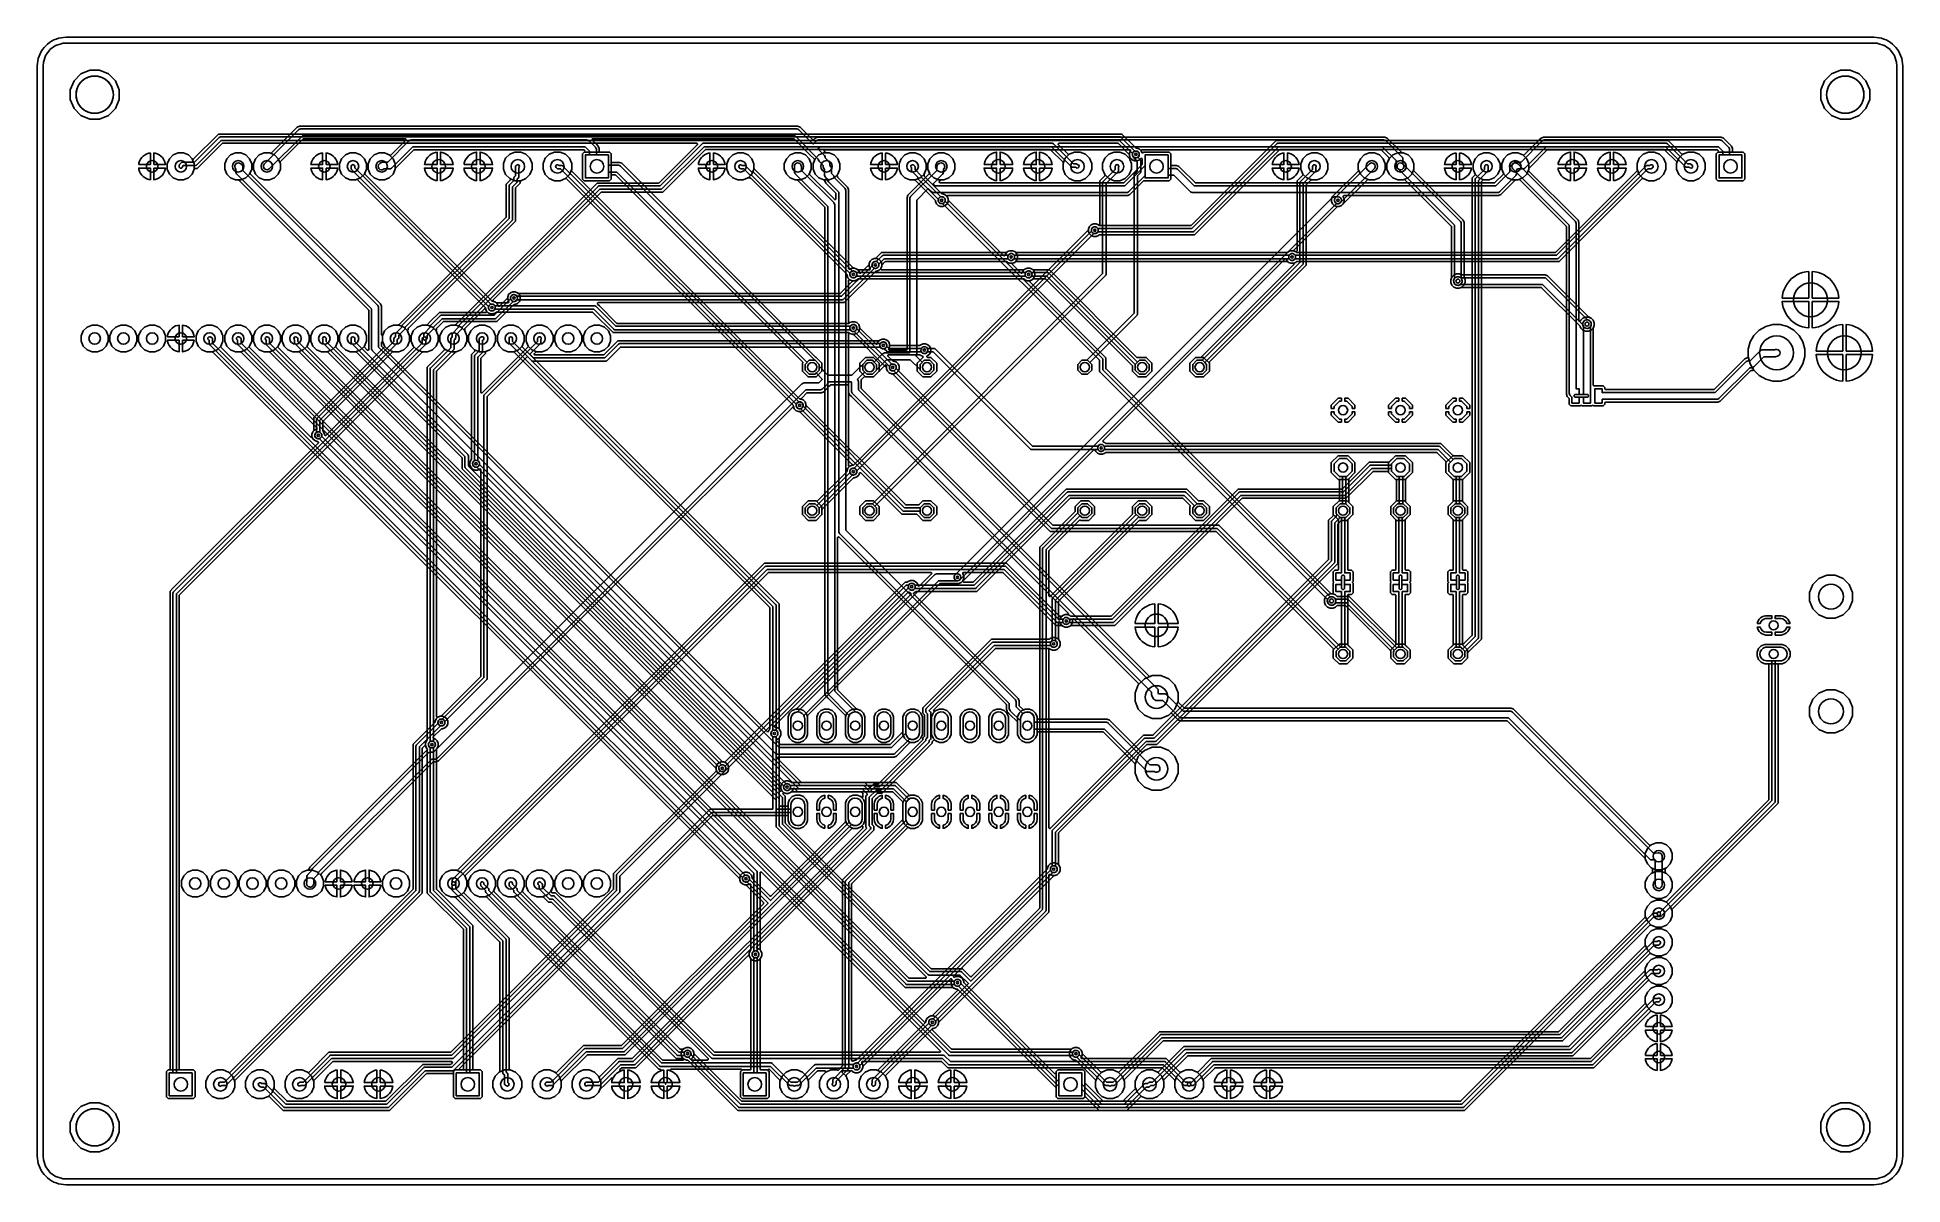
# Model space of a CAD drawing. Header units: inches. Extents: x 0 to 6.5, y 0 to 4.
import ezdxf

# ---------------------------------------------------------------- set-up
doc = ezdxf.new("R2010")
doc.units = ezdxf.units.IN

msp = doc.modelspace()

# ---------------------------------------------------------------- linework, layer by layer
at = {"layer": '16_copper'}
for points in [[(6.4001, 0.02), (6.4002, 0.02), (6.4123, 0.021), (6.4126, 0.021), (6.413, 0.0211), (6.4359, 0.0285), (6.4359, 0.0286), (6.436, 0.0286), (6.4364, 0.0288), (6.4367, 0.0289, 0.006887), (6.4367, 0.029), (6.4562, 0.0431), (6.4563, 0.0432), (6.4563, 0.0432), (6.4566, 0.0435), (6.4568, 0.0437, 0.006878), (6.4569, 0.0438), (6.471, 0.0633), (6.4711, 0.0633), (6.4711, 0.0634), (6.4712, 0.0636), (6.4713, 0.0638), (6.4713, 0.0638), (6.4714, 0.064, 0.00688), (6.4715, 0.0641), (6.4789, 0.087), (6.479, 0.0873), (6.479, 0.0877), (6.48, 0.0998), (6.48, 0.0999), (6.48, 0.1), (6.48, 3.9), (6.48, 3.9001), (6.48, 3.9002), (6.479, 3.9123), (6.479, 3.9126), (6.4789, 3.913), (6.4715, 3.9359), (6.4714, 3.9359), (6.4714, 3.936), (6.4713, 3.9362), (6.4713, 3.9363), (6.4712, 3.9364), (6.4711, 3.9367, 0.006887), (6.471, 3.9367), (6.4569, 3.9562), (6.4568, 3.9563), (6.4568, 3.9563), (6.4565, 3.9566), (6.4563, 3.9568, 0.006878), (6.4562, 3.9569), (6.4367, 3.971), (6.4367, 3.9711), (6.4366, 3.9711), (6.4362, 3.9713), (6.436, 3.9714, 0.00688), (6.4359, 3.9715), (6.413, 3.9789), (6.4127, 3.979), (6.4123, 3.979), (6.4002, 3.98), (6.4001, 3.98), (6.4, 3.98), (6.4, 3.98), (6.4, 3.98), (0.1, 3.98), (0.1, 3.98), (0.1, 3.98, 0.019503), (0.0998, 3.98), (0.0877, 3.979), (0.0874, 3.979), (0.087, 3.9789), (0.0641, 3.9715), (0.0641, 3.9714), (0.064, 3.9714), (0.0636, 3.9712), (0.0633, 3.9711, 0.006887), (0.0633, 3.971), (0.0438, 3.9569), (0.0437, 3.9568), (0.0437, 3.9568), (0.0434, 3.9565), (0.0432, 3.9563, 0.006878), (0.0431, 3.9562), (0.029, 3.9367), (0.0289, 3.9367), (0.0289, 3.9366), (0.0288, 3.9364), (0.0287, 3.9362), (0.0287, 3.9362), (0.0286, 3.936, 0.00688), (0.0285, 3.9359), (0.0211, 3.913), (0.021, 3.9127), (0.021, 3.9123), (0.02, 3.9002), (0.02, 3.9001), (0.02, 3.9), (0.02, 0.1), (0.02, 0.0999), (0.02, 0.0998), (0.021, 0.0877), (0.021, 0.0874), (0.0211, 0.087), (0.0285, 0.0641), (0.0286, 0.0641), (0.0286, 0.064), (0.0287, 0.0638), (0.0287, 0.0637), (0.0288, 0.0636), (0.0289, 0.0633, 0.006887), (0.029, 0.0633), (0.0431, 0.0438), (0.0432, 0.0437), (0.0432, 0.0437), (0.0435, 0.0434), (0.0437, 0.0432, 0.006878), (0.0438, 0.0431), (0.0633, 0.029), (0.0633, 0.0289), (0.0634, 0.0289), (0.0638, 0.0287), (0.064, 0.0286, 0.00688), (0.0641, 0.0285), (0.087, 0.0211), (0.0873, 0.021), (0.0877, 0.021), (0.0998, 0.02), (0.0999, 0.02), (0.1, 0.02), (6.4, 0.02)], [(2.8432, 1.542), (2.8307, 1.5472), (2.8212, 1.5567), (2.816, 1.5692), (2.816, 1.6308), (2.8166, 1.6322, 0.229632), (2.8164, 1.6348), (2.8162, 1.6351), (2.816, 1.6354, 0.007882), (2.8159, 1.6355), (2.7545, 1.6969), (2.7478, 1.7035), (2.7445, 1.7116), (2.7445, 3.4051), (2.7445, 3.4055), (2.7444, 3.4058, 0.087654), (2.744, 3.4068), (2.7438, 3.407), (2.7436, 3.4073), (2.6488, 3.5021), (2.6485, 3.5023), (2.6482, 3.5025, 0.087651), (2.6473, 3.5029), (2.647, 3.503), (2.6466, 3.503), (2.6407, 3.503), (2.6234, 3.5102), (2.6102, 3.5234), (2.603, 3.5407), (2.603, 3.5593), (2.6102, 3.5766), (2.6234, 3.5898), (2.6407, 3.597), (2.6593, 3.597), (2.6766, 3.5898), (2.6898, 3.5766), (2.697, 3.5593), (2.697, 3.5407), (2.6906, 3.5252), (2.6906, 3.5251), (2.6905, 3.525), (2.6905, 3.5247), (2.6904, 3.5246), (2.6904, 3.5244), (2.6904, 3.5244, 0.01592), (2.6904, 3.5242), (2.6904, 3.5238), (2.6904, 3.5238), (2.6904, 3.5236), (2.6904, 3.5235), (2.6904, 3.5235, 0.010751), (2.6904, 3.5233), (2.6906, 3.523), (2.6906, 3.5227), (2.6907, 3.5227), (2.6907, 3.5227, 0.010752), (2.6907, 3.5225), (2.691, 3.5223), (2.6911, 3.522, 0.015324), (2.6912, 3.5219), (2.7779, 3.4352), (2.778, 3.4352), (2.778, 3.4351, 0.54841), (2.7829, 3.4365), (2.7829, 3.4369), (2.783, 3.4372, 0.01577), (2.783, 3.4374), (2.783, 3.4546), (2.783, 3.455), (2.7829, 3.4553, 0.087654), (2.7825, 3.4563), (2.7823, 3.4565), (2.7821, 3.4568), (2.7478, 3.491), (2.7444, 3.4993), (2.7444, 3.4993, 0.041922), (2.7442, 3.4998), (2.7441, 3.5001), (2.7441, 3.5002), (2.744, 3.5003), (2.7438, 3.5005), (2.7436, 3.5008), (2.7423, 3.5021, 0.126242), (2.741, 3.5029), (2.7409, 3.5029), (2.7234, 3.5102), (2.7102, 3.5234), (2.703, 3.5407), (2.703, 3.5593), (2.7082, 3.572), (2.7083, 3.5721), (2.7083, 3.5721, 0.218355), (2.7081, 3.5746), (2.7078, 3.575), (2.7077, 3.5752, 0.007882), (2.7076, 3.5753), (2.6912, 3.5917), (2.6912, 3.5917), (2.6842, 3.5987), (2.6842, 3.5987), (2.6373, 3.6456), (2.637, 3.6458), (2.6367, 3.646, 0.087651), (2.6358, 3.6464), (2.6355, 3.6465), (2.6351, 3.6465), (1.9359, 3.6465), (1.9357, 3.6465), (1.9356, 3.6465, 0.54841), (1.9332, 3.642), (1.9334, 3.6418), (1.9336, 3.6415, 0.015772), (1.9337, 3.6414), (1.948, 3.6271), (1.9547, 3.6205), (1.958, 3.6124), (1.958, 3.603), (1.958, 3.6028, 0.392588), (1.961, 3.6), (1.9941, 3.6), (2, 3.5941), (2, 3.567), (2, 3.5668, 0.392588), (2.003, 3.564), (2.0284, 3.564), (2.0365, 3.5607), (2.7122, 2.8849), (2.7125, 2.8847), (2.7128, 2.8845, 0.072944), (2.7137, 2.8841), (2.714, 2.884), (2.714, 2.884), (2.734, 2.8641), (2.734, 2.8359), (2.7141, 2.816), (2.6859, 2.816), (2.666, 2.8359), (2.666, 2.8641), (2.6663, 2.8644, 0.414214), (2.6663, 2.8686), (2.0158, 3.5191), (2.0155, 3.5193), (2.0152, 3.5195, 0.087651), (2.0143, 3.5199), (2.014, 3.52), (2.0136, 3.52), (2.003, 3.52), (2.0028, 3.52, 0.392588), (2, 3.517), (2, 3.5059), (1.9941, 3.5), (1.9059, 3.5), (1.9, 3.5059), (1.9, 3.5941), (1.9059, 3.6), (1.9059, 3.6, 0.548403), (1.9083, 3.6045), (1.9081, 3.6047), (1.9079, 3.605, 0.01578), (1.9078, 3.6051), (1.9058, 3.6071), (1.9055, 3.6073), (1.9052, 3.6075, 0.087664), (1.9043, 3.6079), (1.904, 3.608), (1.9036, 3.608), (1.3139, 3.608), (1.3135, 3.608), (1.3132, 3.6079, 0.087654), (1.3122, 3.6075), (1.312, 3.6073), (1.3117, 3.6071), (1.2479, 3.5433), (1.2477, 3.543), (1.2475, 3.5427, 0.070897), (1.2471, 3.5418), (1.247, 3.5415), (1.247, 3.5411), (1.247, 3.5407), (1.2398, 3.5234), (1.2266, 3.5102), (1.2093, 3.503), (1.1907, 3.503), (1.1734, 3.5102), (1.1602, 3.5234), (1.153, 3.5407), (1.153, 3.5593), (1.1602, 3.5766), (1.1734, 3.5898), (1.1907, 3.597), (1.2093, 3.597), (1.2266, 3.5898), (1.2273, 3.5892, 0.414231), (1.2315, 3.5892), (1.2838, 3.6414), (1.2838, 3.6415), (1.2839, 3.6415, 0.54841), (1.2825, 3.6464), (1.2821, 3.6464), (1.2818, 3.6465, 0.01577), (1.2816, 3.6465), (0.9289, 3.6465), (0.9285, 3.6465), (0.9282, 3.6464, 0.087654), (0.9272, 3.646), (0.927, 3.6458), (0.9267, 3.6456), (0.8465, 3.5654), (0.8465, 3.5653), (0.8464, 3.5653, 0.218356), (0.8456, 3.5629), (0.8458, 3.5625), (0.8458, 3.5622, 0.007894), (0.8459, 3.5621), (0.847, 3.5593), (0.847, 3.5407), (0.8398, 3.5234), (0.8266, 3.5102), (0.8093, 3.503), (0.7907, 3.503), (0.7734, 3.5102), (0.7602, 3.5234), (0.753, 3.5407), (0.753, 3.5593), (0.7602, 3.5766), (0.7734, 3.5898), (0.7907, 3.597), (0.8093, 3.597), (0.8121, 3.5959), (0.8122, 3.5958), (0.8122, 3.5958, 0.218355), (0.8147, 3.596), (0.8151, 3.5963), (0.8153, 3.5964, 0.007882), (0.8154, 3.5965), (0.8994, 3.6805), (0.906, 3.6872), (0.9141, 3.6905), (2.6499, 3.6905), (2.658, 3.6872), (2.7011, 3.644), (2.7013, 3.6438, 0.39257), (2.7054, 3.644), (2.71, 3.6487), (2.7181, 3.652), (4.6959, 3.652), (4.704, 3.6487), (4.7547, 3.5979), (4.755, 3.5977), (4.7553, 3.5975, 0.087651), (4.7562, 3.5971), (4.7565, 3.597), (4.7569, 3.597), (4.7593, 3.597), (4.7766, 3.5898), (4.7898, 3.5766), (4.797, 3.5593), (4.797, 3.5407), (4.7898, 3.5234), (4.7766, 3.5102), (4.7593, 3.503), (4.7407, 3.503), (4.7234, 3.5102), (4.7102, 3.5234), (4.703, 3.5407), (4.703, 3.5593), (4.7103, 3.5769), (4.7104, 3.577, 0.332701), (4.7098, 3.5805), (4.6833, 3.6071), (4.683, 3.6073), (4.6827, 3.6075, 0.087651), (4.6818, 3.6079), (4.6815, 3.608), (4.6811, 3.608), (3.8495, 3.608), (3.8491, 3.6079), (3.8487, 3.6079, 0.383484), (3.8465, 3.6046), (3.8466, 3.6043), (3.8467, 3.6039), (3.8488, 3.5988), (3.849, 3.5985), (3.8492, 3.5981, 0.383476), (3.8531, 3.5974), (3.8533, 3.5976), (3.8537, 3.5978), (3.8559, 3.6), (3.9441, 3.6), (3.95, 3.5941), (3.95, 3.556), (3.95, 3.5558, 0.392588), (3.953, 3.553), (3.9699, 3.553), (3.978, 3.5497), (3.9846, 3.543), (3.9846, 3.543), (4.0342, 3.4934), (4.0345, 3.4932), (4.0348, 3.493, 0.087651), (4.0357, 3.4926), (4.036, 3.4925), (4.0364, 3.4925), (5.0771, 3.4925), (5.0775, 3.4925), (5.0778, 3.4926, 0.087654), (5.0788, 3.493), (5.079, 3.4932), (5.0793, 3.4934), (5.1085, 3.5226), (5.1085, 3.5226), (5.1086, 3.5227, 0.218345), (5.1093, 3.5251), (5.1092, 3.5255), (5.1092, 3.5258, 0.007884), (5.1091, 3.5259), (5.103, 3.5407), (5.103, 3.5593), (5.1102, 3.5766), (5.1234, 3.5898), (5.1407, 3.597), (5.1593, 3.597), (5.1766, 3.5898), (5.1768, 3.5897, 0.414214), (5.181, 3.5897), (5.2334, 3.642), (5.24, 3.6487), (5.2481, 3.652), (5.8674, 3.652), (5.8755, 3.6487), (5.9037, 3.6205), (5.907, 3.6124), (5.907, 3.603), (5.907, 3.6028, 0.392588), (5.91, 3.6), (5.9441, 3.6), (5.95, 3.5941), (5.95, 3.5059), (5.9441, 3.5), (5.8559, 3.5), (5.85, 3.5059), (5.85, 3.5941), (5.8567, 3.6009), (5.8567, 3.6009), (5.8569, 3.601, 0.315127), (5.8573, 3.6045), (5.8571, 3.6047), (5.8569, 3.605, 0.01578), (5.8568, 3.6051), (5.8548, 3.6071), (5.8545, 3.6073), (5.8542, 3.6075, 0.087664), (5.8533, 3.6079), (5.853, 3.608), (5.8526, 3.608), (5.2629, 3.608), (5.2625, 3.608), (5.2622, 3.6079, 0.087654), (5.2612, 3.6075), (5.2612, 3.6075), (5.261, 3.6073), (5.2607, 3.6071), (5.1979, 3.5443), (5.1977, 3.544), (5.1975, 3.5437, 0.087651), (5.1971, 3.5428), (5.197, 3.5425), (5.197, 3.5425, 0.006754), (5.197, 3.5424), (5.197, 3.5421), (5.197, 3.5407), (5.1898, 3.5234), (5.1766, 3.5102), (5.1593, 3.503), (5.1524, 3.503), (5.152, 3.503), (5.1517, 3.5029, 0.087654), (5.1507, 3.5025), (5.1505, 3.5023), (5.1502, 3.5021), (5.1, 3.4518), (5.0919, 3.4485), (4.5535, 3.4485), (4.5531, 3.4484), (4.5527, 3.4484, 0.383484), (4.5505, 3.4451), (4.5506, 3.4448), (4.5507, 3.4444), (4.554, 3.4364), (4.554, 3.4276), (4.5507, 3.4195), (4.5445, 3.4133), (4.5364, 3.41), (4.5314, 3.41), (4.531, 3.41), (4.5307, 3.4099, 0.087654), (4.5297, 3.4095), (4.5295, 3.4093), (4.5292, 3.4091), (4.3795, 3.2594), (4.3793, 3.2591), (4.379, 3.2588, 0.383473), (4.3798, 3.2549), (4.3801, 3.2547), (4.3805, 3.2545), (4.385, 3.2527), (4.3867, 3.2509, 0.144304), (4.3882, 3.2501), (4.3885, 3.25), (4.3889, 3.25), (5.2886, 3.25), (5.289, 3.25), (5.2893, 3.2501, 0.087654), (5.2903, 3.2505), (5.2905, 3.2507), (5.2908, 3.2509), (5.5746, 3.5347), (5.5746, 3.5348), (5.5747, 3.5348, 0.218356), (5.5755, 3.5372), (5.5754, 3.5376), (5.5753, 3.5379, 0.007894), (5.5753, 3.538), (5.5744, 3.5401), (5.5744, 3.5599), (5.582, 3.5783), (5.5961, 3.5924), (5.6145, 3.6), (5.6344, 3.6), (5.6527, 3.5924), (5.6668, 3.5783), (5.6744, 3.5599), (5.6744, 3.5401), (5.6668, 3.5217), (5.6527, 3.5076), (5.6344, 3.5), (5.6145, 3.5), (5.5956, 3.5078), (5.5955, 3.5078), (5.5955, 3.5079, 0.218355), (5.593, 3.5077), (5.5926, 3.5074), (5.5924, 3.5072, 0.007882), (5.5923, 3.5072), (5.3134, 3.2283), (5.3134, 3.2283), (5.3031, 3.218), (4.3889, 3.218), (4.3885, 3.218), (4.3882, 3.2179, 0.087654), (4.3872, 3.2175), (4.387, 3.2173), (4.3867, 3.2171), (4.385, 3.2153), (4.3769, 3.212), (4.3681, 3.212), (4.36, 3.2153), (4.3538, 3.2215), (4.352, 3.226), (4.3518, 3.2263), (4.3516, 3.2267, 0.383476), (4.3477, 3.2274), (4.3474, 3.2272), (4.3471, 3.227), (3.714, 2.5939), (3.7138, 2.5936), (3.7135, 2.5933, 0.383473), (3.7143, 2.5894), (3.7146, 2.5892), (3.715, 2.589), (3.7195, 2.5872), (3.7212, 2.5854, 0.144304), (3.7227, 2.5846), (3.723, 2.5845), (3.7234, 2.5845), (4.8906, 2.5845), (4.9327, 2.5424), (4.933, 2.5422), (4.9333, 2.542, 0.087651), (4.9342, 2.5416), (4.9345, 2.5415), (4.9349, 2.5415), (4.9672, 2.5415), (4.9915, 2.5172), (4.9915, 2.4828), (4.9672, 2.4585), (4.9328, 2.4585), (4.9085, 2.4828), (4.9085, 2.5172), (4.9086, 2.5173, 0.39257), (4.9085, 2.5214), (4.8783, 2.5516), (4.878, 2.5518), (4.8777, 2.552, 0.087651), (4.8768, 2.5524), (4.8765, 2.5525), (4.8761, 2.5525), (3.7234, 2.5525), (3.723, 2.5525), (3.7227, 2.5524, 0.087654), (3.7217, 2.552), (3.7215, 2.5518), (3.7212, 2.5516), (3.7195, 2.5498), (3.7114, 2.5465), (3.7026, 2.5465), (3.6945, 2.5498), (3.6883, 2.556), (3.6865, 2.5605), (3.6863, 2.5608), (3.6861, 2.5612, 0.383476), (3.6822, 2.5619), (3.6819, 2.5617), (3.6816, 2.5615), (3.2257, 2.1056), (3.2257, 2.1055), (3.2256, 2.1055, 0.54841), (3.227, 2.1006), (3.2274, 2.1006), (3.2277, 2.1005, 0.01577), (3.2279, 2.1005), (3.2596, 2.1005), (3.26, 2.1005), (3.2603, 2.1006, 0.087654), (3.2613, 2.101), (3.2615, 2.1012), (3.2618, 2.1014), (3.5854, 2.425), (4.0051, 2.425), (4.0452, 2.3849), (4.0455, 2.3847), (4.0458, 2.3845, 0.087651), (4.0467, 2.3841), (4.047, 2.384), (4.0474, 2.384), (4.0641, 2.384), (4.084, 2.3641), (4.084, 2.3359), (4.0641, 2.316), (4.0359, 2.316), (4.016, 2.3359), (4.016, 2.3641), (4.0163, 2.3644, 0.414231), (4.0163, 2.3686), (3.9928, 2.3921), (3.9925, 2.3923), (3.9922, 2.3925, 0.087651), (3.9913, 2.3929), (3.991, 2.393), (3.9906, 2.393), (3.5999, 2.393), (3.5995, 2.393), (3.5992, 2.3929, 0.087654), (3.5982, 2.3925), (3.5982, 2.3925), (3.598, 2.3923), (3.5977, 2.3921), (3.2844, 2.0788), (3.2844, 2.0788), (3.2741, 2.0685), (3.0634, 2.0685), (3.063, 2.0685), (3.0627, 2.0684, 0.087654), (3.0617, 2.068), (3.0615, 2.0678), (3.0612, 2.0676), (3.0595, 2.0658), (3.055, 2.064), (3.0547, 2.0638), (3.0543, 2.0636, 0.383476), (3.0536, 2.0597), (3.0538, 2.0594), (3.054, 2.0591), (3.4177, 1.6955), (3.421, 1.6874), (3.421, 1.6714), (3.421, 1.671), (3.4211, 1.6707, 0.087654), (3.4215, 1.6697), (3.4217, 1.6695), (3.4219, 1.6692), (3.4347, 1.6565), (3.4347, 1.6564), (3.4348, 1.6564, 0.218356), (3.4371, 1.6556), (3.4375, 1.6557), (3.4378, 1.6558, 0.007894), (3.4379, 1.6558), (3.4432, 1.658), (3.4568, 1.658), (3.4693, 1.6528), (3.4788, 1.6433), (3.484, 1.6308), (3.484, 1.5692), (3.4788, 1.5567), (3.4693, 1.5472), (3.4568, 1.542), (3.4432, 1.542), (3.4307, 1.5472), (3.4212, 1.5567), (3.416, 1.5692), (3.416, 1.6116), (3.416, 1.612), (3.4159, 1.6123, 0.087654), (3.4155, 1.6133), (3.4153, 1.6135), (3.4151, 1.6138), (3.387, 1.6419), (3.387, 1.6419), (3.3847, 1.6442), (3.3845, 1.6444), (3.3843, 1.6446, 0.747777), (3.3798, 1.6409), (3.384, 1.6308), (3.384, 1.5692), (3.3788, 1.5567), (3.3693, 1.5472), (3.3568, 1.542), (3.3432, 1.542), (3.3307, 1.5472), (3.3212, 1.5567), (3.316, 1.5692), (3.316, 1.6308), (3.3212, 1.6433), (3.3307, 1.6528), (3.3432, 1.658), (3.3568, 1.658), (3.3693, 1.6528), (3.3745, 1.6476), (3.3747, 1.6474), (3.3749, 1.6472, 0.747791), (3.3794, 1.6509), (3.377, 1.6566), (3.377, 1.6726), (3.377, 1.673), (3.3769, 1.6733, 0.087654), (3.3765, 1.6743), (3.3763, 1.6745), (3.3761, 1.6748), (2.7936, 2.2573), (2.7935, 2.2573), (2.7935, 2.2574, 0.54841), (2.7886, 2.256), (2.7886, 2.2556), (2.7885, 2.2553, 0.01577), (2.7885, 2.2551), (2.7885, 1.7264), (2.7885, 1.726), (2.7886, 1.7257, 0.087654), (2.789, 1.7247), (2.7892, 1.7245), (2.7894, 1.7242), (2.8547, 1.6589), (2.855, 1.6587), (2.8553, 1.6585, 0.080707), (2.8562, 1.6581), (2.8565, 1.658), (2.8567, 1.658), (2.8693, 1.6528), (2.8788, 1.6433), (2.884, 1.6308), (2.884, 1.5692), (2.8788, 1.5567), (2.8693, 1.5472), (2.8568, 1.542)], [(2.7215, 3.575, 0.16435), (2.724, 3.5677), (2.7242, 3.5674, 0.015626), (2.7247, 3.5668), (2.725, 3.5665), (2.738, 3.5535), (2.738, 3.55, 0.117654), (2.7393, 3.5446), (2.7397, 3.544), (2.7399, 3.5435, 0.007345), (2.7401, 3.5432), (2.7435, 3.5383), (2.7435, 3.52), (2.7435, 3.5195), (2.7435, 3.5191, 0.144215), (2.746, 3.5127), (2.7462, 3.5124, 0.015626), (2.7467, 3.5118), (2.747, 3.5115), (2.7545, 3.504), (2.7545, 3.5035, 0.16435), (2.757, 3.4962), (2.7572, 3.4959, 0.015626), (2.7577, 3.4953), (2.758, 3.495), (2.793, 3.46), (2.793, 2.277), (2.793, 2.2765), (2.793, 2.2761, 0.144215), (2.7955, 2.2697), (2.7957, 2.2694, 0.015626), (2.7962, 2.2688), (2.7965, 2.2685), (3.387, 1.678), (3.387, 1.661), (3.387, 1.6605), (3.387, 1.6601, 0.144215), (3.3895, 1.6537), (3.3897, 1.6534, 0.015626), (3.3902, 1.6528), (3.3905, 1.6525), (3.426, 1.617), (3.426, 1.5747), (3.4263, 1.572, 0.893655), (3.474, 1.5747), (3.474, 1.6253), (3.4737, 1.628, 0.55268), (3.4361, 1.6436), (3.4346, 1.6424), (3.411, 1.666), (3.411, 1.683), (3.411, 1.6835), (3.411, 1.6839, 0.144215), (3.4085, 1.6903), (3.4083, 1.6906, 0.015626), (3.4078, 1.6912), (3.4075, 1.6915), (2.817, 2.282), (2.817, 3.465), (2.817, 3.4655), (2.817, 3.4659, 0.144215), (2.8145, 3.4723), (2.8143, 3.4726, 0.015626), (2.8138, 3.4732), (2.8135, 3.4735), (2.7785, 3.5085), (2.7785, 3.509, 0.16435), (2.776, 3.5163), (2.7758, 3.5166, 0.015626), (2.7753, 3.5172), (2.775, 3.5175), (2.7675, 3.525), (2.7675, 3.542), (2.7675, 3.5422), (2.7675, 3.5425, 0.107834), (2.7662, 3.5474), (2.7658, 3.548), (2.7656, 3.5485, 0.007345), (2.7654, 3.5488), (2.762, 3.5537), (2.762, 3.5585, 0.16435), (2.7595, 3.5658), (2.7593, 3.5661, 0.015626), (2.7588, 3.5667), (2.7585, 3.567), (2.7455, 3.58), (2.7455, 3.5805, 0.16435), (2.743, 3.5878), (2.7428, 3.5881, 0.015626), (2.7423, 3.5887), (2.742, 3.589), (2.7202, 3.6107), (2.7275, 3.618), (4.6865, 3.618), (4.7345, 3.57), (4.7345, 3.553), (4.7345, 3.5529), (4.7345, 3.5529, 0.180972), (4.7375, 3.545), (4.7385, 3.5441), (4.7387, 3.5439), (4.7387, 3.5439), (4.7387, 3.5439), (4.7422, 3.5409), (4.7436, 3.5399, 0.870254), (4.759, 3.558), (4.7585, 3.5584), (4.7585, 3.575), (4.7585, 3.5755), (4.7585, 3.5759, 0.144215), (4.756, 3.5823), (4.7558, 3.5826, 0.015626), (4.7553, 3.5832), (4.755, 3.5835), (4.7, 3.6385), (4.6996, 3.6388), (4.6993, 3.6391, 0.144213), (4.6931, 3.6419), (4.6927, 3.6419, 0.015609), (4.6919, 3.642), (4.6915, 3.642), (2.7225, 3.642), (2.722, 3.642), (2.7216, 3.642, 0.144215), (2.7152, 3.6395), (2.7149, 3.6393, 0.015626), (2.7143, 3.6388), (2.714, 3.6385), (2.7033, 3.6277), (2.654, 3.677), (2.6536, 3.6773), (2.6533, 3.6776, 0.144213), (2.6471, 3.6804), (2.6467, 3.6804, 0.015609), (2.6459, 3.6805), (2.6455, 3.6805), (0.9185, 3.6805), (0.918, 3.6805), (0.9176, 3.6805, 0.144215), (0.9112, 3.678), (0.9109, 3.6778, 0.015626), (0.9103, 3.6773), (0.91, 3.677), (0.7915, 3.5585), (0.7904, 3.5572, 0.930833), (0.8085, 3.5415), (0.9235, 3.6565), (2.6405, 3.6565), (2.7215, 3.5755)], [(2.724, 2.8401), (2.724, 2.8599), (2.7099, 2.874), (2.709, 2.874), (2.0325, 3.5505), (2.0321, 3.5508), (2.0318, 3.5511, 0.144213), (2.0256, 3.5539), (2.0252, 3.5539, 0.015609), (2.0244, 3.554), (2.024, 3.554), (1.99, 3.554), (1.99, 3.59), (1.948, 3.59), (1.948, 3.608), (1.948, 3.6085), (1.948, 3.6089, 0.144215), (1.9455, 3.6153), (1.9453, 3.6156, 0.015626), (1.9448, 3.6162), (1.9445, 3.6165), (1.9225, 3.6385), (1.9221, 3.6388), (1.9218, 3.6391, 0.144213), (1.9156, 3.6419), (1.9152, 3.6419, 0.015609), (1.9144, 3.642), (1.914, 3.642), (1.3035, 3.642), (1.303, 3.642), (1.3026, 3.642, 0.144215), (1.2962, 3.6395), (1.2959, 3.6393, 0.015626), (1.2953, 3.6388), (1.295, 3.6385), (1.2215, 3.565), (1.2045, 3.565), (1.2044, 3.565), (1.2042, 3.565, 0.107837), (1.1992, 3.5638), (1.1985, 3.5633), (1.198, 3.5631, 0.003773), (1.1978, 3.563), (1.1933, 3.56), (1.192, 3.5589, 0.930832), (1.2067, 3.54), (1.2081, 3.541), (1.2265, 3.541), (1.227, 3.541), (1.2274, 3.541, 0.144215), (1.2338, 3.5435), (1.2341, 3.5437, 0.015626), (1.2347, 3.5442), (1.235, 3.5445), (1.3085, 3.618), (1.909, 3.618), (1.924, 3.603), (1.924, 3.59), (1.91, 3.59), (1.91, 3.51), (1.99, 3.51), (1.99, 3.53), (2.019, 3.53), (2.6825, 2.8665), (2.676, 2.8599), (2.676, 2.8401), (2.6901, 2.826), (2.7099, 2.826)], [(5.088, 3.4585), (5.0884, 3.4585, 0.144215), (5.0948, 3.461), (5.0951, 3.4612, 0.015626), (5.0957, 3.4617), (5.096, 3.462), (5.151, 3.517), (5.1513, 3.5174), (5.1516, 3.5177, 0.144213), (5.1544, 3.5239), (5.1544, 3.5243, 0.015609), (5.1545, 3.5251), (5.1545, 3.5255), (5.1545, 3.5373), (5.158, 3.541), (5.1755, 3.541), (5.176, 3.541), (5.1764, 3.541, 0.144215), (5.1828, 3.5435), (5.1831, 3.5437, 0.015626), (5.1837, 3.5442), (5.184, 3.5445), (5.2575, 3.618), (5.858, 3.618), (5.873, 3.603), (5.873, 3.59), (5.86, 3.59), (5.86, 3.51), (5.94, 3.51), (5.94, 3.59), (5.897, 3.59), (5.897, 3.608), (5.897, 3.6085), (5.897, 3.6089, 0.144215), (5.8945, 3.6153), (5.8943, 3.6156, 0.015626), (5.8938, 3.6162), (5.8935, 3.6165), (5.8715, 3.6385), (5.8711, 3.6388), (5.8708, 3.6391, 0.144213), (5.8646, 3.6419), (5.8642, 3.6419, 0.015609), (5.8634, 3.642), (5.863, 3.642), (5.2525, 3.642), (5.252, 3.642), (5.2516, 3.642, 0.144215), (5.2452, 3.6395), (5.2449, 3.6393, 0.015626), (5.2443, 3.6388), (5.244, 3.6385), (5.1705, 3.565), (5.1535, 3.565), (5.1535, 3.565), (5.1535, 3.565, 0.144213), (5.147, 3.5631), (5.1457, 3.5621), (5.1422, 3.5591), (5.1418, 3.5587), (5.1412, 3.5582), (5.1337, 3.5502), (5.1336, 3.55), (5.1334, 3.5498, 0.144213), (5.1306, 3.5436), (5.1306, 3.543), (5.1305, 3.5424, 0.009255), (5.1305, 3.542), (5.1305, 3.5305), (5.0825, 3.4825), (4.031, 3.4825), (3.974, 3.5395), (3.9736, 3.5398), (3.9733, 3.5401, 0.144213), (3.9671, 3.5429), (3.9667, 3.5429, 0.015609), (3.9659, 3.543), (3.9655, 3.543), (3.94, 3.543), (3.94, 3.59), (3.86, 3.59), (3.86, 3.51), (3.94, 3.51), (3.94, 3.519), (3.9605, 3.519), (4.0175, 3.462), (4.0179, 3.4617), (4.0182, 3.4614, 0.144213), (4.0244, 3.4586), (4.0248, 3.4586, 0.015609), (4.0256, 3.4585), (4.026, 3.4585), (5.0875, 3.4585)], [(2.4559, 0.3), (2.45, 0.3059), (2.45, 0.3941), (2.4532, 0.3974), (2.4533, 0.3975), (2.4534, 0.3975, 0.54841), (2.4519, 0.4024), (2.4516, 0.4024), (2.4513, 0.4025, 0.015781), (2.4511, 0.4025), (2.2081, 0.4025), (2.2078, 0.4024), (2.2074, 0.4024, 0.029869), (2.2069, 0.4022), (2.2066, 0.4021), (2.2066, 0.402), (2.2065, 0.402, 0.374465), (2.2054, 0.3982), (2.2056, 0.3979), (2.2058, 0.3976, 0.061164), (2.2065, 0.397), (2.2068, 0.3968), (2.2072, 0.3966), (2.2082, 0.3963), (2.2152, 0.3928), (2.2215, 0.3881), (2.2271, 0.3826), (2.2317, 0.3762), (2.2353, 0.3692), (2.2377, 0.3617), (2.2386, 0.356), (2.192, 0.356), (2.1918, 0.356, 0.218348), (2.1896, 0.3548), (2.1894, 0.3546, -0.108546), (2.189, 0.353), (2.189, 0.35), (2.189, 0.35), (2.189, 0.353), (2.1889, 0.3532, 0.392588), (2.186, 0.356), (2.1393, 0.356), (2.1402, 0.3617), (2.1426, 0.3692), (2.1462, 0.3762), (2.1508, 0.3826), (2.1564, 0.3881), (2.1628, 0.3928), (2.1698, 0.3963), (2.1707, 0.3966, 0.75223), (2.1705, 0.4024), (2.1702, 0.4024), (2.1698, 0.4025), (2.1654, 0.4025), (2.1551, 0.4128), (1.5647, 1.0032), (1.5646, 1.0032), (1.5646, 1.0033), (1.5643, 1.0035), (1.5642, 1.0035), (1.5642, 1.0035), (1.564, 1.0037, 0.155305), (1.5622, 1.0041), (1.5618, 1.004), (1.5615, 1.0039, 0.007898), (1.5614, 1.0039), (1.5593, 1.003), (1.5407, 1.003), (1.5234, 1.0102), (1.5102, 1.0234), (1.503, 1.0407), (1.503, 1.0593), (1.5102, 1.0766), (1.5234, 1.0898), (1.5407, 1.097), (1.5593, 1.097), (1.5766, 1.0898), (1.5898, 1.0766), (1.597, 1.0593), (1.597, 1.0407), (1.5906, 1.0252), (1.5906, 1.0251), (1.5905, 1.025, 0.218355), (1.5907, 1.0225), (1.591, 1.0222), (1.5912, 1.022, 0.007882), (1.5912, 1.0219), (2.1777, 0.4354), (2.178, 0.4352), (2.1783, 0.435, 0.087651), (2.1792, 0.4346), (2.1795, 0.4345), (2.1799, 0.4345), (2.2496, 0.4345), (2.2498, 0.4345), (2.2499, 0.4345, 0.548379), (2.2523, 0.439), (2.2521, 0.4392), (2.2519, 0.4395), (2.2519, 0.4395, 0.015758), (2.2518, 0.4396), (2.2518, 0.4396, 0.144304), (2.2503, 0.4404), (2.25, 0.4405), (2.2496, 0.4405), (2.2264, 0.4405), (2.2161, 0.4508), (1.664, 1.0029), (1.6639, 1.0029), (1.6639, 1.003, 0.218356), (1.6615, 1.0038), (1.6611, 1.0037), (1.6608, 1.0036, 0.005355), (1.6607, 1.0036), (1.6593, 1.003), (1.6407, 1.003), (1.6234, 1.0102), (1.6102, 1.0234), (1.603, 1.0407), (1.603, 1.0593), (1.6102, 1.0766), (1.6234, 1.0898), (1.6407, 1.097), (1.6593, 1.097), (1.6766, 1.0898), (1.6898, 1.0766), (1.697, 1.0593), (1.697, 1.0407), (1.6903, 1.0245), (1.6903, 1.0244), (1.6902, 1.0243, 0.218355), (1.6904, 1.0218), (1.6907, 1.0215), (1.6909, 1.0213, 0.007882), (1.6909, 1.0212), (2.2387, 0.4734), (2.239, 0.4732), (2.2393, 0.473, 0.087651), (2.2402, 0.4726), (2.2405, 0.4725), (2.2409, 0.4725), (2.2496, 0.4725), (2.25, 0.4725), (2.2503, 0.4726, 0.087654), (2.2513, 0.473), (2.2515, 0.4732), (2.2518, 0.4734), (2.2535, 0.4752), (2.2616, 0.4785), (2.2704, 0.4785), (2.2785, 0.4752), (2.2847, 0.469), (2.288, 0.4609), (2.288, 0.4521), (2.2847, 0.444), (2.2802, 0.4396), (2.2802, 0.4395), (2.2801, 0.4395, 0.54841), (2.2815, 0.4346), (2.2819, 0.4346), (2.2822, 0.4345, 0.015781), (2.2824, 0.4345), (2.3351, 0.4345), (2.3352, 0.4345), (2.3354, 0.4345, 0.517518), (2.3377, 0.439), (2.3375, 0.4392), (2.3374, 0.4395, 0.015798), (2.3373, 0.4396), (2.3371, 0.4398), (1.7928, 0.9841), (1.7925, 0.9843), (1.7922, 0.9845, 0.087651), (1.7913, 0.9849), (1.791, 0.985), (1.7906, 0.985), (1.7809, 0.985), (1.7706, 0.9953), (1.7633, 1.0026), (1.7632, 1.0027), (1.7632, 1.0027, 0.07178), (1.7625, 1.0032), (1.7621, 1.0033), (1.7618, 1.0034, 0.063021), (1.7608, 1.0035), (1.7604, 1.0034), (1.7601, 1.0033, 0.006625), (1.76, 1.0033), (1.7593, 1.003), (1.7407, 1.003), (1.7234, 1.0102), (1.7102, 1.0234), (1.703, 1.0407), (1.703, 1.0593), (1.7102, 1.0766), (1.7234, 1.0898), (1.7407, 1.097), (1.7593, 1.097), (1.7766, 1.0898), (1.7898, 1.0766), (1.797, 1.0593), (1.797, 1.0407), (1.79, 1.0237), (1.79, 1.0237), (1.79, 1.0236, 0.218355), (1.7902, 1.0211), (1.7904, 1.0208), (1.7906, 1.0205, 0.007882), (1.7906, 1.0205), (1.7932, 1.0179), (1.7935, 1.0177), (1.7938, 1.0175, 0.087651), (1.7947, 1.0171), (1.795, 1.017), (1.7954, 1.017), (1.8051, 1.017), (2.3597, 0.4624), (2.36, 0.4622), (2.3603, 0.462, 0.087651), (2.3612, 0.4616), (2.3615, 0.4615), (2.3619, 0.4615), (3.1441, 0.4615), (3.1442, 0.4615), (3.1444, 0.4615, 0.54841), (3.1467, 0.466), (3.1465, 0.4662), (3.1464, 0.4665, 0.015772), (3.1463, 0.4666), (2.5236, 1.0893), (2.5235, 1.0893), (2.5235, 1.0894, 0.54841), (2.5186, 1.0879), (2.5186, 1.0876), (2.5185, 1.0873, 0.01577), (2.5185, 1.0871), (2.5185, 0.8194), (2.5185, 0.819), (2.5186, 0.8187, 0.087654), (2.519, 0.8177), (2.5192, 0.8175), (2.5194, 0.8172), (2.5212, 0.8155), (2.5245, 0.8074), (2.5245, 0.7986), (2.5212, 0.7905), (2.515, 0.7843), (2.5069, 0.781), (2.4981, 0.781), (2.49, 0.7843), (2.4838, 0.7905), (2.4805, 0.7986), (2.4805, 0.8074), (2.4838, 0.8155), (2.4856, 0.8172, 0.144304), (2.4864, 0.8187), (2.4865, 0.819), (2.4865, 0.8194), (2.4865, 1.0457), (2.4864, 1.0461), (2.4864, 1.0465, 0.383484), (2.4831, 1.0487), (2.4828, 1.0486), (2.4824, 1.0485), (2.4739, 1.045), (2.4651, 1.045), (2.457, 1.0483), (2.4508, 1.0545), (2.4475, 1.0626), (2.4475, 1.0651, 0.14431), (2.447, 1.0668), (2.4468, 1.067), (2.4466, 1.0673), (0.6118, 2.9021), (0.6115, 2.9023), (0.6112, 2.9025, 0.087651), (0.6103, 2.9029), (0.61, 2.903), (0.6096, 2.903), (0.5907, 2.903), (0.5734, 2.9102), (0.5602, 2.9234), (0.553, 2.9407), (0.553, 2.9593), (0.5602, 2.9766), (0.5734, 2.9898), (0.5907, 2.997), (0.6093, 2.997), (0.6266, 2.9898), (0.6398, 2.9766), (0.647, 2.9593), (0.647, 2.9407), (0.6398, 2.9233), (0.6398, 2.9233, 0.392586), (0.6399, 2.9192), (0.9519, 2.6072), (0.952, 2.6072), (0.952, 2.6071, 0.54841), (0.9569, 2.6086), (0.9569, 2.6089), (0.957, 2.6092, 0.01577), (0.957, 2.6094), (0.957, 2.6169), (0.9603, 2.625), (0.9665, 2.6312), (0.9731, 2.6339), (0.9735, 2.6341), (0.9738, 2.6343, 0.383476), (0.9745, 2.6382), (0.9744, 2.6384), (0.9741, 2.6388), (0.7108, 2.9021), (0.7105, 2.9023), (0.7102, 2.9025, 0.087651), (0.7093, 2.9029), (0.709, 2.903), (0.7086, 2.903), (0.6907, 2.903), (0.6734, 2.9102), (0.6602, 2.9234), (0.653, 2.9407), (0.653, 2.9593), (0.6602, 2.9766), (0.6734, 2.9898), (0.6907, 2.997), (0.7093, 2.997), (0.7266, 2.9898), (0.7398, 2.9766), (0.747, 2.9593), (0.747, 2.9407), (0.7398, 2.9234), (0.7394, 2.923, 0.414231), (0.7394, 2.9187), (3.0914, 0.5667), (3.0915, 0.5667), (3.0915, 0.5666, 0.54841), (3.0964, 0.5681), (3.0964, 0.5684), (3.0965, 0.5687), (3.0965, 0.5688), (3.0965, 0.5689), (3.0965, 0.5709), (3.0998, 0.579), (3.106, 0.5852), (3.1141, 0.5885), (3.1166, 0.5885, 0.14431), (3.1183, 0.589), (3.1185, 0.5892), (3.1188, 0.5894), (3.2063, 0.6769), (3.2063, 0.677), (3.2064, 0.677, 0.54841), (3.2049, 0.6819), (3.2046, 0.6819), (3.2043, 0.682), (3.2042, 0.682), (3.2041, 0.682), (3.2021, 0.682), (3.194, 0.6853), (3.1923, 0.6871, 0.144304), (3.1908, 0.6879), (3.1905, 0.688), (3.1901, 0.688), (3.0239, 0.688), (3.0136, 0.6983), (0.8098, 2.9021), (0.8095, 2.9023), (0.8092, 2.9025, 0.087651), (0.8083, 2.9029), (0.808, 2.903), (0.8076, 2.903), (0.7907, 2.903), (0.7734, 2.9102), (0.7602, 2.9234), (0.753, 2.9407), (0.753, 2.9593), (0.7602, 2.9766), (0.7734, 2.9898), (0.7907, 2.997), (0.8093, 2.997), (0.8266, 2.9898), (0.8398, 2.9766), (0.847, 2.9593), (0.847, 2.9407), (0.8398, 2.9234), (0.8389, 2.9225, 0.414231), (0.8389, 2.9182), (3.0362, 0.7209), (3.0365, 0.7207), (3.0368, 0.7205, 0.087651), (3.0377, 0.7201), (3.038, 0.72), (3.0384, 0.72), (3.0946, 0.72), (3.0947, 0.72), (3.0949, 0.72, 0.548396), (3.0972, 0.7245), (3.097, 0.7247), (3.0969, 0.725, 0.015772), (3.0968, 0.7251), (3.0906, 0.7313), (2.5745, 1.2474), (2.5745, 1.3396), (2.5745, 1.34), (2.5744, 1.3403, 0.087654), (2.574, 1.3413), (2.5738, 1.3415), (2.5736, 1.3418), (1.0129, 2.9025), (1.0129, 2.9025), (1.0128, 2.9026, 0.176075), (1.0104, 2.9033), (1.01, 2.9032), (1.0097, 2.9032, 0.007217), (1.0096, 2.9031), (1.0093, 2.903), (0.9907, 2.903), (0.9734, 2.9102), (0.9602, 2.9234), (0.953, 2.9407), (0.953, 2.9593), (0.9602, 2.9766), (0.9734, 2.9898), (0.9907, 2.997), (1.0093, 2.997), (1.0266, 2.9898), (1.0398, 2.9766), (1.047, 2.9593), (1.047, 2.9407), (1.0399, 2.9234), (1.0398, 2.9233), (1.0398, 2.9233, 0.218355), (1.04, 2.9208), (1.0403, 2.9204), (1.0404, 2.9202, 0.007882), (1.0405, 2.9201), (2.588, 1.3727), (2.5882, 1.3725), (2.5884, 1.3723, 0.747791), (2.5929, 1.3759), (2.5905, 1.3816), (2.5905, 1.3841, 0.14431), (2.59, 1.3858), (2.5898, 1.386), (2.5896, 1.3863), (1.48, 2.4959), (1.48, 2.5331), (1.48, 2.5335), (1.4799, 2.5338, 0.087654), (1.4795, 2.5348), (1.4793, 2.535), (1.4791, 2.5353), (1.1122, 2.9022), (1.1121, 2.9022), (1.1121, 2.9023), (1.1118, 2.9024), (1.1117, 2.9025), (1.1117, 2.9026), (1.1115, 2.9027, 0.151147), (1.1097, 2.903), (1.1096, 2.903), (1.0907, 2.903), (1.0734, 2.9102), (1.0602, 2.9234), (1.053, 2.9407), (1.053, 2.9593), (1.0602, 2.9766), (1.0734, 2.9898), (1.0907, 2.997), (1.1093, 2.997), (1.1266, 2.9898), (1.1398, 2.9766), (1.147, 2.9593), (1.147, 2.9407), (1.1397, 2.9231), (1.1397, 2.923, 0.332716), (1.1402, 2.9195), (1.1499, 2.9097), (1.15, 2.9097), (1.15, 2.9096, 0.54841), (1.1549, 2.9111), (1.1549, 2.9114), (1.155, 2.9117, 0.01577), (1.155, 2.9119), (1.155, 3.0476), (1.155, 3.048), (1.1549, 3.0483, 0.087654), (1.1545, 3.0493), (1.1543, 3.0495), (1.1541, 3.0498), (0.7018, 3.5021), (0.7015, 3.5023), (0.7012, 3.5025, 0.087651), (0.7003, 3.5029), (0.7, 3.503), (0.6996, 3.503), (0.6907, 3.503), (0.6734, 3.5102), (0.6602, 3.5234), (0.653, 3.5407), (0.653, 3.5593), (0.6602, 3.5766), (0.6734, 3.5898), (0.6907, 3.597), (0.7093, 3.597), (0.7266, 3.5898), (0.7398, 3.5766), (0.747, 3.5593), (0.747, 3.5407), (0.7415, 3.5273), (0.7414, 3.5272), (0.7414, 3.5272, 0.218355), (0.7416, 3.5247), (0.7419, 3.5243), (0.742, 3.5241, 0.007882), (0.7421, 3.524), (1.1957, 3.0705), (1.199, 3.0624), (1.199, 2.9648), (1.199, 2.9645), (1.199, 2.9642, 0.747793), (1.2048, 2.9636), (1.2102, 2.9766), (1.2234, 2.9898), (1.2407, 2.997), (1.2593, 2.997), (1.2766, 2.9898), (1.2898, 2.9766), (1.297, 2.9593), (1.297, 2.9407), (1.2898, 2.9234), (1.2766, 2.9102), (1.2593, 2.903), (1.2407, 2.903), (1.2234, 2.9102), (1.2102, 2.9234), (1.2048, 2.9364), (1.2046, 2.9366), (1.2045, 2.9369, 0.747777), (1.199, 2.9352), (1.199, 2.9254), (1.199, 2.925), (1.1991, 2.9247, 0.087654), (1.1995, 2.9237), (1.1997, 2.9235), (1.1999, 2.9232), (2.5431, 1.58), (2.5434, 1.5798), (2.5437, 1.5795, 0.383473), (2.5476, 1.5803), (2.5478, 1.5806), (2.548, 1.581), (2.5498, 1.5855), (2.5516, 1.5872, 0.144304), (2.5524, 1.5887), (2.5525, 1.589), (2.5525, 1.5894), (2.5525, 2.0106), (2.5525, 2.011), (2.5524, 2.0113, 0.087654), (2.552, 2.0123), (2.5518, 2.0125), (2.5516, 2.0128), (1.6622, 2.9022), (1.6621, 2.9022), (1.6621, 2.9023), (1.6618, 2.9024), (1.6617, 2.9025), (1.6617, 2.9026), (1.6615, 2.9027, 0.151232), (1.6597, 2.903), (1.6596, 2.903), (1.6407, 2.903), (1.6234, 2.9102), (1.6102, 2.9234), (1.603, 2.9407), (1.603, 2.9593), (1.6102, 2.9766), (1.6234, 2.9898), (1.6407, 2.997), (1.6593, 2.997), (1.6766, 2.9898), (1.6898, 2.9766), (1.697, 2.9593), (1.697, 2.9407), (1.6897, 2.9231), (1.6897, 2.923, 0.332716), (1.6902, 2.9195), (2.5742, 2.0354), (2.5845, 2.0251), (2.5845, 1.5894), (2.5845, 1.589), (2.5846, 1.5887, 0.087654), (2.585, 1.5877), (2.5852, 1.5875), (2.5854, 1.5872), (2.5872, 1.5855), (2.5905, 1.5774), (2.5905, 1.5686), (2.5872, 1.5605), (2.581, 1.5543), (2.5765, 1.5525), (2.5762, 1.5523), (2.5758, 1.5521, 0.383476), (2.5751, 1.5482), (2.5753, 1.5479), (2.5755, 1.5476), (2.5877, 1.5354), (2.588, 1.5352), (2.5883, 1.535, 0.087651), (2.5892, 1.5346), (2.5895, 1.5345), (2.5899, 1.5345), (2.9706, 1.5345), (2.971, 1.5345), (2.9713, 1.5346, 0.087654), (2.9723, 1.535), (2.9725, 1.5352), (2.9728, 1.5354), (3.0151, 1.5777), (3.0153, 1.578), (3.0155, 1.5783, 0.087651), (3.0159, 1.5792), (3.016, 1.5795), (3.016, 1.5795, 0.010007), (3.016, 1.5796), (3.016, 1.5799), (3.016, 1.6308), (3.0212, 1.6433), (3.0307, 1.6528), (3.0432, 1.658), (3.0568, 1.658), (3.0693, 1.6528), (3.0788, 1.6433), (3.084, 1.6308), (3.084, 1.5692), (3.0788, 1.5567), (3.0693, 1.5472), (3.0568, 1.542), (3.0429, 1.542), (3.0425, 1.542), (3.0422, 1.5419, 0.087654), (3.0412, 1.5415), (3.041, 1.5413), (3.0407, 1.5411), (2.9935, 1.4938), (2.9854, 1.4905), (2.5819, 1.4905), (2.5818, 1.4905), (2.5816, 1.4905, 0.54841), (2.5793, 1.486), (2.5795, 1.4858), (2.5796, 1.4855, 0.015772), (2.5797, 1.4854), (2.6622, 1.4029), (2.6625, 1.4027), (2.6628, 1.4025, 0.087651), (2.6637, 1.4021), (2.664, 1.402), (2.6644, 1.402), (2.9931, 1.402), (3.0375, 1.3576), (3.0376, 1.3576), (3.0376, 1.3575, 0.218356), (3.04, 1.3568), (3.0404, 1.3569), (3.0407, 1.3569, 0.007894), (3.0408, 1.357), (3.0432, 1.358), (3.0568, 1.358), (3.0693, 1.3528), (3.0788, 1.3433), (3.084, 1.3308), (3.084, 1.2692), (3.0788, 1.2567), (3.0693, 1.2472), (3.0568, 1.242), (3.0432, 1.242), (3.0307, 1.2472), (3.0212, 1.2567), (3.016, 1.2692), (3.016, 1.3308), (3.0161, 1.3311, 0.229642), (3.016, 1.3337), (3.0157, 1.3341), (3.0156, 1.3343, 0.007896), (3.0155, 1.3344), (2.9808, 1.3691), (2.9805, 1.3693), (2.9802, 1.3695, 0.087651), (2.9793, 1.3699), (2.979, 1.37), (2.9786, 1.37), (2.6499, 1.37), (2.6396, 1.3803), (2.6388, 1.3811, 0.458567), (2.6342, 1.3808), (2.6341, 1.3805), (2.6339, 1.3801), (2.6312, 1.3735), (2.625, 1.3673), (2.6169, 1.364), (2.6081, 1.364), (2.6024, 1.3664), (2.6022, 1.3664), (2.6019, 1.3665, 0.747768), (2.5992, 1.3615), (2.6065, 1.3541), (2.6065, 1.2619), (2.6065, 1.2616), (2.6065, 1.2616), (2.6066, 1.2615), (2.6066, 1.2612, 0.087654), (2.607, 1.2602), (2.6072, 1.26), (2.6074, 1.2597), (3.1132, 0.7539), (3.1135, 0.7537), (3.1138, 0.7535, 0.087651), (3.1147, 0.7531), (3.115, 0.753), (3.1154, 0.753), (3.2241, 0.753), (3.2511, 0.726), (3.2513, 0.7259, 0.39257), (3.2554, 0.726), (3.4921, 0.9627), (3.4923, 0.963), (3.4925, 0.9633, 0.087651), (3.4929, 0.9642), (3.493, 0.9645, 0.012029), (3.493, 0.9647), (3.493, 0.9649), (3.493, 2.2231), (3.6151, 2.3452), (3.6153, 2.3455), (3.6155, 2.3458, 0.087651), (3.6159, 2.3467), (3.616, 2.347), (3.616, 2.3474), (3.616, 2.3641), (3.6359, 2.384), (3.6641, 2.384), (3.684, 2.3641), (3.684, 2.3359), (3.6641, 2.316), (3.6359, 2.316), (3.6356, 2.3163, 0.414231), (3.6314, 2.3163), (3.5259, 2.2108), (3.5257, 2.2105), (3.5255, 2.2102, 0.087651), (3.5251, 2.2093), (3.525, 2.209), (3.525, 2.2086), (3.525, 2.0534), (3.525, 2.0533), (3.525, 2.0531, 0.548396), (3.5295, 2.0508), (3.5297, 2.051), (3.53, 2.0511, 0.015772), (3.5301, 2.0512), (3.5363, 2.0574), (3.8151, 2.3362), (3.8153, 2.3365), (3.8155, 2.3368, 0.087651), (3.8159, 2.3377), (3.816, 2.338), (3.816, 2.3384), (3.816, 2.3641), (3.8359, 2.384), (3.8641, 2.384), (3.884, 2.3641), (3.884, 2.3359), (3.8641, 2.316), (3.8414, 2.316), (3.841, 2.316), (3.8407, 2.3159, 0.087654), (3.8397, 2.3155), (3.8395, 2.3153), (3.8392, 2.3151), (3.5589, 2.0348), (3.5587, 2.0345), (3.5585, 2.0342, 0.087651), (3.5581, 2.0333), (3.558, 2.033), (3.558, 2.0326), (3.558, 1.9717), (3.558, 1.9714), (3.558, 1.9711, 0.74779), (3.5638, 1.9705), (3.5668, 1.978), (3.573, 1.9842), (3.5811, 1.9875), (3.5899, 1.9875), (3.598, 1.9842), (3.5997, 1.9824, 0.144304), (3.6012, 1.9816), (3.6015, 1.9815), (3.6019, 1.9815), (3.7396, 1.9815), (3.74, 1.9815), (3.7403, 1.9816, 0.087654), (3.7413, 1.982), (3.7415, 1.9822), (3.7418, 1.9824), (4.1844, 2.425), (4.5461, 2.425), (4.5465, 2.425), (4.5468, 2.4251, 0.087654), (4.5478, 2.4255), (4.548, 2.4257), (4.5483, 2.4259), (4.6409, 2.5185), (4.7086, 2.5185), (4.7089, 2.5185), (4.7092, 2.5186, 0.087654), (4.7102, 2.519), (4.7104, 2.5192), (4.7107, 2.5194), (4.7328, 2.5415), (4.7672, 2.5415), (4.7915, 2.5172), (4.7915, 2.4828), (4.7672, 2.4585), (4.7328, 2.4585), (4.7085, 2.4828), (4.7085, 2.4835, 0.414214), (4.7055, 2.4865), (4.6554, 2.4865), (4.655, 2.4865), (4.6547, 2.4864, 0.087654), (4.6537, 2.486), (4.6535, 2.4858), (4.6532, 2.4856), (4.5606, 2.393), (4.1989, 2.393), (4.1985, 2.393), (4.1982, 2.3929, 0.087654), (4.1972, 2.3925), (4.197, 2.3923), (4.1967, 2.3921), (3.7541, 1.9495), (3.6019, 1.9495), (3.6015, 1.9495), (3.6012, 1.9494, 0.087654), (3.6002, 1.949), (3.6, 1.9488), (3.5997, 1.9486), (3.598, 1.9468), (3.5899, 1.9435), (3.5811, 1.9435), (3.573, 1.9468), (3.5668, 1.953), (3.5638, 1.9605), (3.5636, 1.9607), (3.5635, 1.9609, 0.747777), (3.558, 1.9593), (3.558, 1.9019), (3.558, 1.9015), (3.5581, 1.9012, 0.087654), (3.5585, 1.9002), (3.5587, 1.9), (3.5589, 1.8997), (3.5607, 1.898), (3.564, 1.8899), (3.564, 1.8811), (3.5607, 1.873), (3.5545, 1.8668), (3.5464, 1.8635), (3.5376, 1.8635), (3.5291, 1.867), (3.5288, 1.8671), (3.5284, 1.8672, 0.383481), (3.5251, 1.865), (3.5251, 1.8647), (3.525, 1.8642), (3.525, 1.2449), (3.525, 1.2448), (3.525, 1.2446, 0.548396), (3.5295, 1.2423), (3.5297, 1.2425), (3.53, 1.2426, 0.015772), (3.5301, 1.2427), (3.5363, 1.2489), (3.8544, 1.567), (3.8861, 1.567), (3.8865, 1.567), (3.8868, 1.5671, 0.087654), (3.8878, 1.5675), (3.888, 1.5677), (3.8883, 1.5679), (4.4986, 2.1782), (4.4988, 2.1785), (4.499, 2.1788, 0.087651), (4.4994, 2.1797), (4.4995, 2.18), (4.4995, 2.1804), (4.4995, 2.3166), (4.5151, 2.3322), (4.5153, 2.3325), (4.5155, 2.3328, 0.087651), (4.5159, 2.3337), (4.516, 2.334), (4.516, 2.3344), (4.516, 2.3641), (4.5359, 2.384), (4.5641, 2.384), (4.584, 2.3641), (4.584, 2.3359), (4.5641, 2.316), (4.5454, 2.316), (4.545, 2.316), (4.5447, 2.3159, 0.087654), (4.5437, 2.3155), (4.5435, 2.3153), (4.5432, 2.3151), (4.5324, 2.3043), (4.5322, 2.304), (4.532, 2.3037, 0.087651), (4.5316, 2.3028), (4.5315, 2.3025), (4.5315, 2.3021), (4.5315, 2.1659), (3.9006, 1.535), (3.8689, 1.535), (3.8685, 1.535), (3.8682, 1.5349, 0.087654), (3.8672, 1.5345), (3.867, 1.5343), (3.8667, 1.5341), (3.5589, 1.2263), (3.5587, 1.226), (3.5585, 1.2257, 0.087651), (3.5581, 1.2248), (3.558, 1.2245), (3.558, 1.2241), (3.558, 1.1164), (3.558, 1.116), (3.5581, 1.1157, 0.087654), (3.5585, 1.1147), (3.5587, 1.1145), (3.5589, 1.1142), (3.5607, 1.1125), (3.564, 1.1044), (3.564, 1.0956), (3.5607, 1.0875), (3.5545, 1.0813), (3.5464, 1.078), (3.5376, 1.078), (3.5291, 1.0815), (3.5288, 1.0816), (3.5284, 1.0817, 0.383481), (3.5251, 1.0795), (3.5251, 1.0792), (3.525, 1.0787), (3.525, 0.9504), (3.2701, 0.6955), (3.2701, 0.6955), (3.259, 0.6844), (3.259, 0.6844), (3.1414, 0.5668), (3.1412, 0.5665), (3.141, 0.5662, 0.087651), (3.1406, 0.5653), (3.1405, 0.565), (3.1405, 0.5646), (3.1405, 0.5621), (3.1372, 0.554), (3.131, 0.5478), (3.1229, 0.5445), (3.1209, 0.5445, 0.57289), (3.1183, 0.54), (3.1185, 0.5398), (3.1186, 0.5395, 0.015772), (3.1187, 0.5394), (3.1847, 0.4734), (3.185, 0.4732), (3.1853, 0.473, 0.087651), (3.1862, 0.4726), (3.1865, 0.4725), (3.1869, 0.4725), (3.6026, 0.4725), (3.603, 0.4725), (3.6033, 0.4726, 0.087654), (3.6043, 0.473), (3.6045, 0.4732), (3.6048, 0.4734), (3.6065, 0.4752), (3.6146, 0.4785), (3.6234, 0.4785), (3.6315, 0.4752), (3.6377, 0.469), (3.641, 0.4609), (3.641, 0.4521), (3.6375, 0.4436), (3.6374, 0.4433), (3.6373, 0.4429, 0.383481), (3.6395, 0.4396), (3.6398, 0.4396), (3.6403, 0.4395), (3.9336, 0.4395), (3.9808, 0.3923), (3.981, 0.3922, 0.33558), (3.985, 0.3923), (3.9851, 0.3924), (4.0034, 0.4), (4.0233, 0.4), (4.0417, 0.3924), (4.0558, 0.3783), (4.0634, 0.3599), (4.0634, 0.3401), (4.0558, 0.3217), (4.0417, 0.3076), (4.0233, 0.3), (4.0034, 0.3), (3.9851, 0.3076), (3.971, 0.3217), (3.9634, 0.3401), (3.9634, 0.3599), (3.9639, 0.3613, 0.229632), (3.9638, 0.3639), (3.9635, 0.3643), (3.9634, 0.3645, 0.007882), (3.9633, 0.3646), (3.9213, 0.4066), (3.921, 0.4068), (3.9207, 0.407, 0.087651), (3.9198, 0.4074), (3.9195, 0.4075), (3.9191, 0.4075), (3.1724, 0.4075), (3.1513, 0.4286), (3.151, 0.4288), (3.1507, 0.429, 0.087651), (3.1498, 0.4294), (3.1495, 0.4295), (3.1491, 0.4295), (2.8758, 0.4295), (2.8754, 0.4294), (2.875, 0.4294, 0.383484), (2.8728, 0.4261), (2.8729, 0.4258), (2.873, 0.4254), (2.8765, 0.4169), (2.8765, 0.4081), (2.8732, 0.4), (2.867, 0.3938), (2.8589, 0.3905), (2.8501, 0.3905), (2.842, 0.3938), (2.8403, 0.3956, 0.144304), (2.8388, 0.3964), (2.8385, 0.3965), (2.8381, 0.3965), (2.807, 0.3965), (2.8069, 0.3965), (2.8068, 0.3965, 0.54841), (2.8044, 0.392), (2.8046, 0.3918), (2.8048, 0.3915, 0.015772), (2.8049, 0.3914), (2.818, 0.3783), (2.8256, 0.3599), (2.8256, 0.3401), (2.818, 0.3217), (2.8039, 0.3076), (2.7855, 0.3), (2.7656, 0.3), (2.7473, 0.3076), (2.7332, 0.3217), (2.7256, 0.3401), (2.7256, 0.3599), (2.7332, 0.3783), (2.7463, 0.3914), (2.7463, 0.3915), (2.7464, 0.3915, 0.54841), (2.745, 0.3964), (2.7446, 0.3964), (2.7443, 0.3965, 0.01577), (2.7441, 0.3965), (2.7194, 0.3965), (2.719, 0.3965), (2.7187, 0.3964, 0.087654), (2.7177, 0.396), (2.7175, 0.3958), (2.7172, 0.3956), (2.6874, 0.3658), (2.6874, 0.3657), (2.6873, 0.3657, 0.218356), (2.6865, 0.3633), (2.6866, 0.3629), (2.6867, 0.3626, 0.007894), (2.6867, 0.3625), (2.6878, 0.3599), (2.6878, 0.3401), (2.6802, 0.3217), (2.6661, 0.3076), (2.6477, 0.3), (2.6278, 0.3), (2.6095, 0.3076), (2.5954, 0.3217), (2.5878, 0.3401), (2.5878, 0.3599), (2.5885, 0.3617, 0.229642), (2.5884, 0.3643), (2.5881, 0.3647), (2.5879, 0.3649, 0.007882), (2.5879, 0.365), (2.5513, 0.4016), (2.551, 0.4018), (2.5507, 0.402, 0.084574), (2.5498, 0.4024), (2.5495, 0.4025), (2.5491, 0.4025), (2.5489, 0.4025, 0.57289), (2.5463, 0.398), (2.5465, 0.3978), (2.5466, 0.3975, 0.015772), (2.5468, 0.3974), (2.55, 0.3941), (2.55, 0.3059), (2.5441, 0.3)], [(1.3407, 2.903), (1.3234, 2.9102), (1.3102, 2.9234), (1.303, 2.9407), (1.303, 2.9593), (1.3102, 2.9766), (1.3234, 2.9898), (1.3407, 2.997), (1.3561, 2.997), (1.3565, 2.997), (1.3568, 2.9971, 0.087654), (1.3578, 2.9975), (1.358, 2.9977), (1.3583, 2.9979), (1.3693, 3.0089), (1.4014, 3.041), (1.5627, 3.041), (1.5631, 3.0411), (1.5635, 3.0411, 0.383484), (1.5657, 3.0444), (1.5656, 3.0447), (1.5655, 3.0451), (1.562, 3.0536), (1.562, 3.0561), (1.562, 3.0564), (1.562, 3.0564), (1.5619, 3.0565), (1.5619, 3.0568, 0.087654), (1.5615, 3.0578), (1.5613, 3.058), (1.5611, 3.0583), (1.1157, 3.5036), (1.1157, 3.5037), (1.1156, 3.5037, 0.218356), (1.1133, 3.5045), (1.1129, 3.5044), (1.1126, 3.5043, 0.007894), (1.1125, 3.5043), (1.1093, 3.503), (1.0907, 3.503), (1.0734, 3.5102), (1.0602, 3.5234), (1.053, 3.5407), (1.053, 3.5593), (1.0602, 3.5766), (1.0734, 3.5898), (1.0907, 3.597), (1.1093, 3.597), (1.1266, 3.5898), (1.1398, 3.5766), (1.147, 3.5593), (1.147, 3.5407), (1.141, 3.5262), (1.141, 3.5262), (1.141, 3.5261, 0.218355), (1.1412, 3.5236), (1.1414, 3.5233), (1.1416, 3.523, 0.007882), (1.1417, 3.523), (1.5837, 3.0809), (1.584, 3.0807), (1.5843, 3.0805, 0.087651), (1.5852, 3.0801), (1.5855, 3.08), (1.5859, 3.08), (1.5884, 3.08), (1.5965, 3.0767), (1.6027, 3.0705), (1.6054, 3.0639), (1.6056, 3.0635), (1.6058, 3.0632, 0.383476), (1.6097, 3.0625), (1.6099, 3.0626), (1.6103, 3.0629), (1.6381, 3.0907), (1.6383, 3.091), (1.6385, 3.0913, 0.087651), (1.6389, 3.0922), (1.639, 3.0925), (1.639, 3.0929), (1.639, 3.0954), (1.6423, 3.1035), (1.6485, 3.1097), (1.6566, 3.113), (1.6654, 3.113), (1.6735, 3.1097), (1.6797, 3.1035), (1.683, 3.0954), (1.683, 3.0866), (1.6797, 3.0785), (1.6735, 3.0723), (1.6654, 3.069), (1.6629, 3.069, 0.14431), (1.6612, 3.0685), (1.661, 3.0683), (1.6607, 3.0681), (1.6119, 3.0193), (1.6016, 3.009), (1.4159, 3.009), (1.4155, 3.009), (1.4152, 3.0089, 0.087654), (1.4142, 3.0085), (1.414, 3.0083), (1.4137, 3.0081), (1.3919, 2.9863), (1.3917, 2.986), (1.3915, 2.9857, 0.087651), (1.3911, 2.9848), (1.391, 2.9845, 0.012018), (1.391, 2.9843), (1.391, 2.9841), (1.391, 2.9799), (1.3906, 2.9795, 0.229647), (1.3898, 2.977), (1.3899, 2.9766), (1.39, 2.9763, 0.007894), (1.39, 2.9763), (1.397, 2.9593), (1.397, 2.9407), (1.3898, 2.9234), (1.3766, 2.9102), (1.3593, 2.903)], [(2.6521, 2.695), (2.644, 2.6983), (2.6378, 2.7045), (2.6345, 2.7126), (2.6345, 2.7151, 0.14431), (2.634, 2.7168), (2.6338, 2.717), (2.6336, 2.7173), (1.8439, 3.507), (1.8438, 3.507), (1.8438, 3.5071, 0.218345), (1.8414, 3.5079), (1.841, 3.5077), (1.8407, 3.5077, 0.007884), (1.8406, 3.5076), (1.8222, 3.5), (1.8023, 3.5), (1.7839, 3.5076), (1.7698, 3.5217), (1.7622, 3.5401), (1.7622, 3.5599), (1.7698, 3.5783), (1.7839, 3.5924), (1.8023, 3.6), (1.8222, 3.6), (1.8405, 3.5924), (1.8546, 3.5783), (1.8622, 3.5599), (1.8622, 3.5401), (1.8612, 3.5376), (1.8612, 3.5375), (1.8611, 3.5375, 0.218355), (1.8613, 3.535), (1.8616, 3.5346), (1.8618, 3.5344, 0.007889), (1.8618, 3.5343), (2.6562, 2.7399), (2.6565, 2.7397), (2.6568, 2.7395, 0.087651), (2.6577, 2.7391), (2.658, 2.739), (2.6584, 2.739), (2.6609, 2.739), (2.669, 2.7357), (2.6752, 2.7295), (2.6785, 2.7214), (2.6785, 2.7126), (2.6752, 2.7045), (2.669, 2.6983), (2.6609, 2.695)], [(2.8304, 2.5045), (2.8304, 2.5045), (2.8307, 2.5046), (2.8311, 2.5047), (2.8391, 2.508), (2.8416, 2.508, 0.14431), (2.8433, 2.5085), (2.8435, 2.5087), (2.8438, 2.5089), (3.6621, 3.3272), (3.6623, 3.3275), (3.6625, 3.3278, 0.087651), (3.6629, 3.3287), (3.663, 3.329), (3.663, 3.3294), (3.663, 3.3319), (3.6663, 3.34), (3.6725, 3.3462), (3.6806, 3.3495), (3.6894, 3.3495), (3.6979, 3.346), (3.6982, 3.3459), (3.6986, 3.3458, 0.383481), (3.7019, 3.348), (3.7019, 3.3483), (3.702, 3.3488), (3.702, 3.4991), (3.7201, 3.5172), (3.7202, 3.5174, 0.311943), (3.7201, 3.5214), (3.7198, 3.5217), (3.7122, 3.5401), (3.7122, 3.5599), (3.7198, 3.5783), (3.7339, 3.5924), (3.7523, 3.6), (3.7722, 3.6), (3.7905, 3.5924), (3.8026, 3.5804), (3.8028, 3.5802), (3.803, 3.58, 0.747791), (3.8074, 3.5836), (3.806, 3.5871), (3.806, 3.5959), (3.8093, 3.6039), (3.8094, 3.6042), (3.8095, 3.6046), (3.8095, 3.6046, 0.383481), (3.8073, 3.6079), (3.8069, 3.6079), (3.8065, 3.608), (2.7444, 3.608), (2.7442, 3.608), (2.7441, 3.608, 0.548396), (2.7417, 3.6035), (2.7419, 3.6033), (2.7421, 3.603, 0.015772), (2.7422, 3.6029), (2.7455, 3.5996), (2.7472, 3.5979, 0.144309), (2.7487, 3.5971), (2.749, 3.597), (2.7494, 3.597), (2.7593, 3.597), (2.7766, 3.5898), (2.7898, 3.5766), (2.797, 3.5593), (2.797, 3.5407), (2.7898, 3.5234), (2.7874, 3.5209), (2.7873, 3.5209), (2.7873, 3.5208, 0.218345), (2.7865, 3.5184), (2.7866, 3.518), (2.7867, 3.5177, 0.007894), (2.7867, 3.5176), (2.7886, 3.5132), (2.7886, 3.5132, 0.087654), (2.789, 3.5122), (2.7892, 3.512), (2.7894, 3.5117), (2.8237, 3.4775), (2.827, 3.4694), (2.827, 3.195), (2.8271, 3.1946), (2.8271, 3.1942, 0.383484), (2.8304, 3.192), (2.8307, 3.1921), (2.8311, 3.1922), (2.8391, 3.1955), (2.8479, 3.1955), (2.856, 3.1922), (2.8577, 3.1904, 0.144312), (2.8592, 3.1896), (2.8595, 3.1895), (2.8599, 3.1895), (2.8992, 3.1895), (2.8996, 3.1896), (2.9, 3.1896, 0.383484), (2.9022, 3.1929), (2.9021, 3.1932), (2.902, 3.1936), (2.8985, 3.2021), (2.8985, 3.2109), (2.9018, 3.219), (2.908, 3.2252), (2.9161, 3.2285), (2.9186, 3.2285, 0.14431), (2.9203, 3.229), (2.9205, 3.2292), (2.9208, 3.2294), (2.9414, 3.25), (3.3771, 3.25), (3.3775, 3.25), (3.3778, 3.2501, 0.087654), (3.3788, 3.2505), (3.379, 3.2507), (3.3793, 3.2509), (3.381, 3.2527), (3.3891, 3.256), (3.3979, 3.256), (3.406, 3.2527), (3.4122, 3.2465), (3.4155, 3.2384), (3.4155, 3.2296), (3.4122, 3.2215), (3.406, 3.2153), (3.3979, 3.212), (3.3891, 3.212), (3.381, 3.2153), (3.3793, 3.2171, 0.144304), (3.3778, 3.2179), (3.3775, 3.218), (3.3771, 3.218), (2.9559, 3.218), (2.9555, 3.218), (2.9552, 3.2179, 0.087654), (2.9542, 3.2175), (2.9542, 3.2175), (2.954, 3.2173), (2.9537, 3.2171), (2.9434, 3.2068), (2.9432, 3.2065), (2.943, 3.2062, 0.087651), (2.9426, 3.2053), (2.9425, 3.205), (2.9425, 3.2046), (2.9425, 3.2021), (2.939, 3.1936), (2.9389, 3.1933), (2.9388, 3.1929, 0.383481), (2.941, 3.1896), (2.9413, 3.1896), (2.9418, 3.1895), (3.4376, 3.1895), (3.438, 3.1895), (3.4383, 3.1896, 0.087654), (3.4393, 3.19), (3.4395, 3.1902), (3.4398, 3.1904), (3.4415, 3.1922), (3.4496, 3.1955), (3.4584, 3.1955), (3.4665, 3.1922), (3.4727, 3.186), (3.476, 3.1779), (3.476, 3.1691), (3.4727, 3.161), (3.4665, 3.1548), (3.4584, 3.1515), (3.4496, 3.1515), (3.4415, 3.1548), (3.4398, 3.1566, 0.144312), (3.4383, 3.1574), (3.438, 3.1575), (3.4376, 3.1575), (2.8599, 3.1575), (2.8595, 3.1575), (2.8592, 3.1574, 0.087654), (2.8582, 3.157), (2.858, 3.1568), (2.8577, 3.1566), (2.856, 3.1548), (2.8479, 3.1515), (2.8391, 3.1515), (2.8311, 3.1548), (2.831, 3.1548), (2.8309, 3.1549), (2.8307, 3.1549), (2.8304, 3.155, 0.152372), (2.8286, 3.1547), (2.8284, 3.1545), (2.8284, 3.1545), (2.8284, 3.1545), (2.8283, 3.1545), (2.828, 3.1543, 0.00789), (2.8279, 3.1542), (2.8278, 3.154), (2.8277, 3.154), (2.8277, 3.1539), (2.8275, 3.1536, 0.00789), (2.8274, 3.1535), (2.8273, 3.1533), (2.8273, 3.1532), (2.8272, 3.1531), (2.8271, 3.1528, 0.007884), (2.8271, 3.1528), (2.8271, 3.1525), (2.827, 3.1524), (2.827, 3.1522), (2.827, 3.152), (2.827, 3.008), (2.827, 3.0077), (2.827, 3.0076), (2.8271, 3.0074), (2.8271, 3.0072, 0.007886), (2.8271, 3.0071), (2.8272, 3.0069), (2.8273, 3.0067), (2.8273, 3.0067), (2.8274, 3.0064, 0.007889), (2.8275, 3.0063), (2.8277, 3.0061), (2.8277, 3.006), (2.8278, 3.006), (2.828, 3.0058, 0.00788), (2.828, 3.0057), (2.8284, 3.0055), (2.8284, 3.0055), (2.8284, 3.0055), (2.8284, 3.0055), (2.8287, 3.0053, 0.15237), (2.8304, 3.005), (2.8307, 3.0051), (2.8308, 3.0051), (2.8309, 3.0051), (2.831, 3.0052), (2.8311, 3.0052), (2.8391, 3.0085), (2.8479, 3.0085), (2.856, 3.0052), (2.8622, 2.999), (2.8655, 2.9909), (2.8655, 2.9884, 0.14431), (2.866, 2.9867), (2.8662, 2.9865), (2.8664, 2.9862), (2.9217, 2.9309), (2.922, 2.9307), (2.9223, 2.9304, 0.383473), (2.9263, 2.9312), (2.9264, 2.9315), (2.9266, 2.9319), (2.9293, 2.9385), (2.9355, 2.9447), (2.9436, 2.948), (2.9524, 2.948), (2.9605, 2.9447), (2.9667, 2.9385), (2.97, 2.9304), (2.97, 2.9285, 0.414214), (2.973, 2.9255), (3.0746, 2.9255), (3.075, 2.9255), (3.0753, 2.9256, 0.087654), (3.0763, 2.926), (3.0765, 2.9262), (3.0768, 2.9264), (3.0785, 2.9282), (3.0866, 2.9315), (3.0954, 2.9315), (3.1035, 2.9282), (3.1097, 2.922), (3.113, 2.9139), (3.113, 2.9051), (3.1097, 2.897), (3.1035, 2.8908), (3.1009, 2.8898), (3.1006, 2.8896), (3.1004, 2.8895, 0.747777), (3.102, 2.884), (3.1141, 2.884), (3.134, 2.8641), (3.134, 2.8359), (3.1141, 2.816), (3.0859, 2.816), (3.066, 2.8359), (3.066, 2.8641), (3.0854, 2.8835), (3.0857, 2.8838), (3.0859, 2.8841, 0.383473), (3.0851, 2.888), (3.0848, 2.8882), (3.0845, 2.8884), (3.0785, 2.8908), (3.0768, 2.8926, 0.144304), (3.0753, 2.8934), (3.075, 2.8935), (3.0746, 2.8935), (2.9664, 2.8935), (2.9663, 2.8935), (2.9661, 2.8935, 0.54841), (2.9638, 2.889), (2.964, 2.8888), (2.9641, 2.8885, 0.015772), (2.9642, 2.8884), (2.9807, 2.8719), (2.981, 2.8717), (2.9813, 2.8715, 0.087651), (2.9822, 2.8711), (2.9825, 2.871), (2.9829, 2.871), (2.9854, 2.871), (2.9935, 2.8677), (2.9997, 2.8615), (3.003, 2.8534), (3.003, 2.8446), (2.9997, 2.8365), (2.9935, 2.8303), (2.9854, 2.827), (2.9766, 2.827), (2.9685, 2.8303), (2.9623, 2.8365), (2.959, 2.8446), (2.959, 2.8471, 0.14431), (2.9585, 2.8488), (2.9583, 2.849), (2.9581, 2.8493), (2.8438, 2.9636), (2.8435, 2.9638), (2.8432, 2.964, 0.087651), (2.8423, 2.9644), (2.842, 2.9645), (2.8416, 2.9645), (2.8391, 2.9645), (2.8311, 2.9678), (2.8308, 2.9679), (2.8304, 2.968, 0.383481), (2.8271, 2.9658), (2.8271, 2.9654), (2.827, 2.965), (2.827, 2.5075), (2.8271, 2.5071), (2.8271, 2.5067, 0.374457), (2.8304, 2.5045)], [(3.1471, 3.41), (3.139, 3.4133), (3.1328, 3.4195), (3.1295, 3.4276), (3.1295, 3.4301, 0.14431), (3.129, 3.4318), (3.1288, 3.432), (3.1286, 3.4323), (3.0688, 3.4921), (3.0588, 3.5021), (3.0585, 3.5023), (3.0582, 3.5025, 0.087651), (3.0573, 3.5029), (3.057, 3.503), (3.0566, 3.503), (3.0407, 3.503), (3.0234, 3.5102), (3.0102, 3.5234), (3.003, 3.5407), (3.003, 3.5593), (3.0102, 3.5766), (3.0234, 3.5898), (3.0407, 3.597), (3.0593, 3.597), (3.0766, 3.5898), (3.0898, 3.5766), (3.097, 3.5593), (3.097, 3.5407), (3.0901, 3.5241), (3.0901, 3.524), (3.0901, 3.524, 0.179669), (3.0903, 3.5215), (3.0905, 3.5212), (3.0905, 3.5169), (3.0905, 3.5165), (3.0906, 3.5162, 0.087654), (3.091, 3.5152), (3.0912, 3.515), (3.0914, 3.5147), (3.1512, 3.4549), (3.1515, 3.4547), (3.1518, 3.4545, 0.087651), (3.1527, 3.4541), (3.153, 3.454), (3.1534, 3.454), (3.1559, 3.454), (3.164, 3.4507), (3.1702, 3.4445), (3.1735, 3.4364), (3.1735, 3.4276), (3.1702, 3.4195), (3.164, 3.4133), (3.1559, 3.41)], [(3.674, 2.8401), (3.674, 2.8599), (3.6672, 2.8667), (3.8322, 3.0318), (3.8324, 3.0319), (3.8325, 3.0321, 0.153125), (3.834, 3.0354), (3.834, 3.036), (3.834, 3.5175), (3.8432, 3.5268), (3.8434, 3.5269), (3.8435, 3.5271, 0.153125), (3.845, 3.5304), (3.845, 3.531), (3.845, 3.5695), (3.845, 3.5697), (3.845, 3.5699, 0.153128), (3.8437, 3.5733), (3.8432, 3.5737), (3.8351, 3.5819), (3.8358, 3.5823, 1), (3.8202, 3.6007), (3.8188, 3.5993, 0.414214), (3.8202, 3.5823), (3.8217, 3.5812), (3.822, 3.5811), (3.822, 3.5805, 0.172369), (3.8233, 3.5767), (3.8238, 3.5763), (3.833, 3.567), (3.833, 3.5335), (3.8238, 3.5242), (3.8236, 3.5241), (3.8235, 3.5239, 0.153125), (3.822, 3.5206), (3.822, 3.52), (3.822, 3.0385), (3.6575, 2.874), (3.6401, 2.874), (3.626, 2.8599), (3.626, 2.8401), (3.6401, 2.826), (3.6599, 2.826)], [(2.9815, 1.5005), (2.9819, 1.5005, 0.144215), (2.9883, 1.503), (2.9886, 1.5032, 0.015626), (2.9892, 1.5037), (2.9895, 1.504), (3.0398, 1.5543), (3.0408, 1.5538, 0.516612), (3.074, 1.5747), (3.074, 1.6253), (3.0737, 1.628, 0.893655), (3.026, 1.6253), (3.026, 1.5747), (3.026, 1.5745), (2.976, 1.5245), (2.5845, 1.5245), (1.189, 2.92), (1.189, 3.058), (1.189, 3.0585), (1.189, 3.0589, 0.144215), (1.1865, 3.0653), (1.1863, 3.0656, 0.015626), (1.1858, 3.0662), (1.1855, 3.0665), (0.716, 3.536), (0.716, 3.5475), (0.716, 3.5476), (0.716, 3.5477, 0.21821), (0.7117, 3.5567), (0.7109, 3.5573), (0.7105, 3.5576, 0.002401), (0.7104, 3.5577), (0.7064, 3.5602), (0.7048, 3.561, 0.809205), (0.6911, 3.542), (0.692, 3.5411), (0.692, 3.531), (0.692, 3.5305), (0.692, 3.5301, 0.144215), (0.6945, 3.5237), (0.6947, 3.5234, 0.015626), (0.6952, 3.5228), (0.6955, 3.5225), (1.165, 3.053), (1.165, 2.915), (1.165, 2.9145), (1.165, 2.9141, 0.144215), (1.1675, 2.9077), (1.1677, 2.9074, 0.015626), (1.1682, 2.9068), (1.1685, 2.9065), (2.571, 1.504), (2.5714, 1.5037), (2.5717, 1.5034, 0.144213), (2.5779, 1.5006), (2.5783, 1.5006, 0.015609), (2.5791, 1.5005), (2.5795, 1.5005), (2.981, 1.5005)], [(1.5868, 3.0463, 1), (1.5812, 3.0697), (1.5809, 3.0696), (1.106, 3.5445), (1.106, 3.55), (1.1059, 3.5512, 0.857942), (1.094, 3.5506), (1.094, 3.55), (1.094, 3.542), (1.094, 3.5418), (1.094, 3.5416, 0.153128), (1.0953, 3.5382), (1.0958, 3.5378), (1.5724, 3.0611), (1.5723, 3.0608, 0.509526), (1.5849, 3.046)], [(2.6593, 2.7053, 1), (2.6537, 2.7287), (2.6534, 2.7286), (1.8302, 3.5517), (1.8301, 3.5519), (1.8299, 3.552, 0.153125), (1.8266, 3.5535), (1.826, 3.5535), (1.8173, 3.5535), (1.8162, 3.5545), (1.8152, 3.5552, 0.857947), (1.8078, 3.546), (1.8082, 3.5455), (1.811, 3.543), (1.811, 3.543), (1.8111, 3.543, 0.153125), (1.8144, 3.5415), (1.815, 3.5415), (1.8235, 3.5415), (2.6449, 2.7201), (2.6448, 2.7198, 0.509526), (2.6574, 2.705)], [(2.854, 1.5523, 0.349916), (2.874, 1.5747), (2.874, 1.6253), (2.8737, 1.628, 0.348294), (2.8515, 1.648), (2.7785, 1.721), (2.7785, 3.4155), (2.7785, 3.416), (2.7785, 3.4164, 0.144215), (2.776, 3.4228), (2.7758, 3.4231, 0.015626), (2.7753, 3.4237), (2.775, 3.424), (2.663, 3.536), (2.663, 3.5475), (2.663, 3.5481), (2.6629, 3.5487, 0.04578), (2.6625, 3.5509), (2.6623, 3.5514), (2.6621, 3.552), (2.6611, 3.5545), (2.6604, 3.556), (2.6594, 3.5574, 0.751598), (2.6381, 3.5488), (2.6384, 3.5471), (2.6389, 3.5455), (2.639, 3.5452), (2.639, 3.531), (2.639, 3.5305), (2.639, 3.5301, 0.144215), (2.6415, 3.5237), (2.6417, 3.5234, 0.015626), (2.6422, 3.5228), (2.6425, 3.5225), (2.7545, 3.4105), (2.7545, 1.716), (2.7545, 1.7155), (2.7545, 1.7151, 0.144215), (2.757, 1.7087), (2.7572, 1.7084, 0.015626), (2.7577, 1.7078), (2.758, 1.7075), (2.8293, 1.6362), (2.829, 1.6356, 0.112673), (2.826, 1.6253), (2.826, 1.5747), (2.8263, 1.572, 0.38172), (2.8513, 1.552)], [(2.924, 2.3401), (2.924, 2.3599), (2.9185, 2.3655), (3.7222, 3.1693), (3.7224, 3.1694), (3.7225, 3.1696, 0.153125), (3.724, 3.1729), (3.724, 3.1735), (3.724, 3.49), (3.7662, 3.5323), (3.7664, 3.5324), (3.7665, 3.5326, 0.153125), (3.768, 3.5359), (3.768, 3.5365), (3.768, 3.5473), (3.7682, 3.5495), (3.7682, 3.5507), (3.7679, 3.5519, 0.695636), (3.7566, 3.5523), (3.7563, 3.5511), (3.7562, 3.5505), (3.756, 3.548), (3.756, 3.5479), (3.756, 3.5475), (3.756, 3.539), (3.7138, 3.4967), (3.7136, 3.4966), (3.7135, 3.4964, 0.153125), (3.712, 3.4931), (3.712, 3.4925), (3.712, 3.176), (2.91, 2.374), (2.9099, 2.374), (2.8901, 2.374), (2.876, 2.3599), (2.876, 2.3401), (2.8901, 2.326), (2.9099, 2.326)], [(3.1543, 3.4203, 1), (3.1487, 3.4437), (3.1484, 3.4436), (3.0805, 3.5115), (3.0805, 3.5145), (3.0805, 3.5147), (3.0805, 3.5149, 0.153128), (3.0792, 3.5183), (3.0787, 3.5187), (3.0585, 3.539), (3.0585, 3.5475), (3.0585, 3.5477), (3.0585, 3.5479, 0.153128), (3.0572, 3.5513), (3.0567, 3.5517), (3.0542, 3.5542), (3.0533, 3.555, 0.857946), (3.0453, 3.5462), (3.0458, 3.5458), (3.0465, 3.545), (3.0465, 3.5365), (3.0465, 3.5363), (3.0465, 3.5361, 0.153128), (3.0478, 3.5327), (3.0483, 3.5323), (3.0685, 3.512), (3.0685, 3.509, 0.172369), (3.0698, 3.5052), (3.0703, 3.5048), (3.1399, 3.4351), (3.1398, 3.4348, 0.509526), (3.1524, 3.42)], [(4.3753, 3.2223, 0.198911), (4.3828, 3.2277), (4.3829, 3.228), (5.2965, 3.228), (5.2967, 3.228), (5.2969, 3.228, 0.153128), (5.3003, 3.2293), (5.3007, 3.2298), (5.6125, 3.5415), (5.621, 3.5415), (5.6214, 3.5415), (5.6217, 3.5415, 0.118069), (5.6244, 3.5425), (5.6244, 3.5426), (5.6245, 3.5426), (5.6245, 3.5427), (5.628, 3.5452), (5.6289, 3.546, 0.857942), (5.6214, 3.5552), (5.6209, 3.5548), (5.619, 3.5535), (5.61, 3.5535), (5.6098, 3.5535), (5.6096, 3.5535, 0.153128), (5.6062, 3.5522), (5.6058, 3.5517), (5.294, 3.24), (4.3829, 3.24), (4.3828, 3.2403, 1), (4.3622, 3.2277), (4.3633, 3.2262, 0.240078), (4.3734, 3.222)], [(4.5329, 3.42, 0.924393), (4.5329, 3.444), (4.521, 3.444), (4.5205, 3.444), (4.5201, 3.444, 0.144215), (4.5137, 3.4415), (4.5134, 3.4413, 0.015626), (4.5128, 3.4408), (4.5125, 3.4405), (3.1973, 2.1253), (3.1962, 2.1238, 0.854081), (3.2143, 2.1083), (4.526, 3.42)], [(2.8463, 2.4743, 0.414214), (2.8552, 2.4888), (2.8551, 2.4891), (3.6819, 3.3159), (3.6822, 3.3158, 1), (3.6878, 3.3392), (3.6859, 3.3395, 0.509526), (3.6733, 3.3247), (3.6734, 3.3244), (2.8466, 2.4976), (2.8463, 2.4977, 1), (2.8407, 2.4743), (2.8426, 2.474), (2.8444, 2.474)], [(2.8463, 3.1618, 0.198911), (2.8538, 3.1672), (2.8539, 3.1675), (3.4436, 3.1675), (3.4437, 3.1672, 1), (3.4643, 3.1798), (3.4632, 3.1813, 0.509525), (3.4437, 3.1798), (3.4436, 3.1795), (2.8539, 3.1795), (2.8538, 3.1798, 1), (2.8332, 3.1672), (2.8343, 3.1657, 0.240078), (2.8444, 3.1615)], [(2.9233, 3.1948, 0.414214), (2.9322, 3.2093), (2.9321, 3.2096), (2.9505, 3.228), (3.3831, 3.228), (3.3832, 3.2277, 1), (3.4038, 3.2403), (3.4027, 3.2418, 0.509525), (3.3832, 3.2403), (3.3831, 3.24), (2.948, 3.24), (2.9478, 3.24), (2.9476, 3.24, 0.153128), (2.9442, 3.2387), (2.9438, 3.2382), (2.9236, 3.2181), (2.9233, 3.2182, 1), (2.9177, 3.1948), (2.9196, 3.1945), (2.9214, 3.1945)], [(5.395, 2.9751), (5.3859, 2.9789), (5.3789, 2.9859), (5.3762, 2.9923), (5.3761, 2.9925), (5.3761, 2.9926, 0.06891), (5.3756, 2.9933), (5.2418, 3.1271), (5.2415, 3.1273), (5.2412, 3.1275, 0.087651), (5.2403, 3.1279), (5.24, 3.128), (5.2396, 3.128), (4.9625, 3.128), (4.9623, 3.128), (4.9622, 3.128, 0.042315), (4.9617, 3.1279), (4.9617, 3.1279), (4.9617, 3.1279, 0.026485), (4.9614, 3.1278), (4.955, 3.1251), (4.945, 3.1251), (4.9359, 3.1289), (4.9289, 3.1359), (4.9251, 3.145), (4.9251, 3.155), (4.9289, 3.1641), (4.9359, 3.1711), (4.945, 3.1749), (4.955, 3.1749), (4.9614, 3.1722), (4.9615, 3.1722), (4.9617, 3.1721, 0.068909), (4.9625, 3.172), (5.2544, 3.172), (5.2625, 3.1687), (5.4067, 3.0244), (5.4068, 3.0243), (5.407, 3.0242, 0.06891), (5.4077, 3.0238), (5.4141, 3.0211), (5.4211, 3.0141), (5.4249, 3.005), (5.4249, 2.995), (5.4211, 2.9859), (5.4141, 2.9789), (5.405, 2.9751)], [(5.4029, 2.9854, 0.82068), (5.4029, 3.0146), (5.4022, 3.0147), (5.2585, 3.1585), (5.2581, 3.1588), (5.2578, 3.1591, 0.144213), (5.2516, 3.1619), (5.2512, 3.1619, 0.015609), (5.2504, 3.162), (5.25, 3.162), (4.9588, 3.162), (4.9583, 3.1624, 1), (4.9417, 3.1376), (4.9434, 3.1366, 0.267949), (4.9583, 3.1376), (4.9588, 3.138), (5.245, 3.138), (5.3853, 2.9978), (5.3854, 2.9971, 0.376373), (5.401, 2.9851)], [(1.3509, 2.9441, 0.15313), (1.3541, 2.9456), (1.3546, 2.9461), (1.3576, 2.9496), (1.3579, 2.9501), (1.3582, 2.9506), (1.3582, 2.9506), (1.3582, 2.9506), (1.3585, 2.9511), (1.3587, 2.9517, 0.050692), (1.359, 2.9529), (1.359, 2.9529), (1.359, 2.9529), (1.359, 2.9529), (1.359, 2.9535), (1.359, 2.962), (1.3792, 2.9823), (1.3794, 2.9824), (1.3795, 2.9826, 0.153125), (1.381, 2.9859), (1.381, 2.9865), (1.381, 2.9895), (1.4105, 3.019), (1.595, 3.019), (1.5952, 3.019), (1.5954, 3.019, 0.153128), (1.5988, 3.0203), (1.5992, 3.0208), (1.6579, 3.0794), (1.6582, 3.0793, 1), (1.6638, 3.1027), (1.6619, 3.103, 0.509526), (1.6493, 3.0882), (1.6494, 3.0879), (1.5925, 3.031), (1.408, 3.031), (1.4078, 3.031), (1.4076, 3.031, 0.153128), (1.4042, 3.0297), (1.4038, 3.0292), (1.3708, 2.9962), (1.3706, 2.9961), (1.3705, 2.9959, 0.153125), (1.369, 2.9926), (1.369, 2.992), (1.369, 2.989), (1.3488, 2.9687), (1.3486, 2.9686), (1.3485, 2.9684, 0.153125), (1.347, 2.9651), (1.347, 2.9645), (1.347, 2.9557), (1.3454, 2.9539), (1.3448, 2.9529, 0.554762), (1.3497, 2.944)], [(2.3826, 1.43), (2.3745, 1.4333), (2.3683, 1.4395), (2.365, 1.4476), (2.365, 1.4501, 0.14431), (2.3645, 1.4518), (2.3643, 1.452), (2.3641, 1.4523), (0.9136, 2.9028), (0.9136, 2.9028), (0.9135, 2.9029, 0.144309), (0.912, 2.9036), (0.9116, 2.9036), (0.9113, 2.9036, 0.007652), (0.9111, 2.9036), (0.9107, 2.9035), (0.9104, 2.9034, 0.006005), (0.9103, 2.9034), (0.9093, 2.903), (0.8907, 2.903), (0.8734, 2.9102), (0.8602, 2.9234), (0.853, 2.9407), (0.853, 2.9593), (0.8602, 2.9766), (0.8734, 2.9898), (0.8907, 2.997), (0.9093, 2.997), (0.9266, 2.9898), (0.9398, 2.9766), (0.947, 2.9593), (0.947, 2.9407), (0.9401, 2.9241), (0.9401, 2.924), (0.9401, 2.924, 0.218355), (0.9403, 2.9215), (0.9406, 2.9212), (0.9407, 2.9209, 0.007882), (0.9408, 2.9208), (2.3867, 1.4749), (2.387, 1.4747), (2.3873, 1.4745, 0.087651), (2.3882, 1.4741), (2.3885, 1.474), (2.3889, 1.474), (2.3914, 1.474), (2.3995, 1.4707), (2.4057, 1.4645), (2.409, 1.4564), (2.409, 1.4476), (2.4057, 1.4395), (2.3995, 1.4333), (2.3914, 1.43)], [(2.9838, 2.8373, 1), (2.9782, 2.8607), (2.9779, 2.8606), (2.8551, 2.9834), (2.8552, 2.9837, 1), (2.8318, 2.9893), (2.8315, 2.9874, 0.509526), (2.8463, 2.9748), (2.8466, 2.9749), (2.9694, 2.8521), (2.9693, 2.8518, 0.509526), (2.9819, 2.837)], [(2.4723, 1.0553, 1), (2.4667, 1.0787), (2.4664, 1.0786), (0.611, 2.934), (0.611, 2.948), (0.611, 2.9482), (0.611, 2.9484, 0.258802), (0.6078, 2.9533), (0.6072, 2.9536), (0.6022, 2.9556), (0.6011, 2.9559, 0.85795), (0.5972, 2.9447), (0.5978, 2.9444), (0.599, 2.9439), (0.599, 2.9315), (0.599, 2.9313), (0.599, 2.9311, 0.153128), (0.6003, 2.9277), (0.6008, 2.9273), (2.4579, 1.0701), (2.4578, 1.0698, 0.509526), (2.4704, 1.055)], [(3.6218, 0.4448, 1), (3.6162, 0.4682), (3.6144, 0.4676, 0.158384), (3.6087, 0.4628), (3.6086, 0.4625), (3.1815, 0.4625), (0.71, 2.934), (0.71, 2.948), (0.7099, 2.9486), (0.7099, 2.9492, 0.205413), (0.7072, 2.9531), (0.7072, 2.9531), (0.7072, 2.9531), (0.7071, 2.9531), (0.7067, 2.9534), (0.7027, 2.9554), (0.7015, 2.9558, 0.857947), (0.6968, 2.9449), (0.6973, 2.9446), (0.698, 2.9443), (0.698, 2.9315), (0.698, 2.9313), (0.698, 2.9311, 0.153128), (0.6993, 2.9277), (0.6998, 2.9273), (3.1748, 0.4523), (3.1749, 0.4521), (3.1751, 0.452, 0.153125), (3.1784, 0.4505), (3.179, 0.4505), (3.6086, 0.4505), (3.6087, 0.4502, 0.282028), (3.6199, 0.4445)], [(3.2093, 0.6923, 1), (3.2037, 0.7157), (3.2019, 0.7151, 0.158384), (3.1962, 0.7103), (3.1961, 0.71), (3.033, 0.71), (0.809, 2.934), (0.809, 2.948), (0.809, 2.9482), (0.809, 2.9484, 0.205411), (0.8068, 2.9526), (0.8063, 2.953), (0.8033, 2.955), (0.8023, 2.9556, 0.857946), (0.7962, 2.9454), (0.7967, 2.945), (0.797, 2.9448), (0.797, 2.9315), (0.797, 2.9313), (0.797, 2.9311, 0.153128), (0.7983, 2.9277), (0.7988, 2.9273), (3.0263, 0.6998), (3.0264, 0.6996), (3.0266, 0.6995, 0.153125), (3.0299, 0.698), (3.0305, 0.698), (3.1961, 0.698), (3.1962, 0.6977, 0.282028), (3.2074, 0.692)], [(2.3898, 1.4403, 1), (2.3842, 1.4637), (2.3839, 1.4636), (0.908, 2.9395), (0.908, 2.948), (0.908, 2.9482), (0.908, 2.9484, 0.153128), (0.9067, 2.9518), (0.9062, 2.9522), (0.9042, 2.9542), (0.9033, 2.955, 0.773606), (0.8947, 2.9472), (0.8953, 2.9462), (0.8958, 2.9458), (0.896, 2.9455), (0.896, 2.937), (0.896, 2.9368), (0.896, 2.9366, 0.153128), (0.8973, 2.9332), (0.8978, 2.9328), (2.3754, 1.4551), (2.3753, 1.4548, 0.509526), (2.3879, 1.44)], [(3.5134, 0.9529), (3.5135, 0.9531, 0.153125), (3.515, 0.9564), (3.515, 0.957), (3.515, 2.214), (3.6335, 2.3325), (3.6401, 2.326), (3.6599, 2.326), (3.674, 2.3401), (3.674, 2.3599), (3.6599, 2.374), (3.6401, 2.374), (3.626, 2.3599), (3.626, 2.342), (3.5048, 2.2207), (3.5046, 2.2206), (3.5045, 2.2204, 0.153125), (3.503, 2.2171), (3.503, 2.2165), (3.503, 0.9595), (3.2532, 0.7097), (3.2217, 0.7412), (3.2216, 0.7414), (3.2214, 0.7415, 0.153125), (3.2181, 0.743), (3.2175, 0.743), (3.11, 0.743), (2.5965, 1.2565), (2.5965, 1.3475), (2.5965, 1.3477), (2.5965, 1.3479, 0.153128), (2.5952, 1.3513), (2.5947, 1.3517), (1.007, 2.9395), (1.007, 2.948), (1.007, 2.9485), (1.0069, 2.9489, 0.050695), (1.0066, 2.9501), (1.0065, 2.9503), (1.0065, 2.9504), (1.0065, 2.9504), (1.0064, 2.9507), (1.0054, 2.9527), (1.0047, 2.9537), (1.0039, 2.9546, 0.695636), (0.9941, 2.9491), (0.9944, 2.9479), (0.9946, 2.9473), (0.995, 2.9466), (0.995, 2.937), (0.995, 2.9368), (0.995, 2.9366, 0.153128), (0.9963, 2.9332), (0.9968, 2.9328), (2.5845, 1.345), (2.5845, 1.254), (2.5845, 1.2538), (2.5845, 1.2536, 0.153128), (2.5858, 1.2502), (2.5863, 1.2498), (3.1033, 0.7328), (3.1034, 0.7326), (3.1036, 0.7325, 0.153125), (3.1069, 0.731), (3.1075, 0.731), (3.215, 0.731), (3.2448, 0.7013), (3.1216, 0.5781), (3.1213, 0.5782, 1), (3.1157, 0.5548), (3.1176, 0.5545, 0.509526), (3.1302, 0.5693), (3.1301, 0.5696), (3.5132, 0.9528)], [(2.6153, 1.3743, 1), (2.6097, 1.3977), (2.6094, 1.3976), (1.502, 2.505), (1.502, 2.541), (1.502, 2.5412), (1.502, 2.5414, 0.153128), (1.5007, 2.5448), (1.5002, 2.5452), (1.106, 2.9395), (1.106, 2.95), (1.1059, 2.9512, 0.857942), (1.094, 2.9506), (1.094, 2.95), (1.094, 2.937), (1.094, 2.9368), (1.094, 2.9366, 0.153128), (1.0953, 2.9332), (1.0958, 2.9328), (1.49, 2.5385), (1.49, 2.5025), (1.49, 2.5023), (1.49, 2.5021, 0.153128), (1.4913, 2.4987), (1.4918, 2.4983), (2.6009, 1.3891), (2.6008, 1.3888, 0.509526), (2.6134, 1.374)], [(2.5713, 1.5613, 0.668177), (2.5748, 1.5833), (2.5745, 1.5834), (2.5745, 2.0185), (2.5745, 2.0187), (2.5745, 2.0189, 0.153128), (2.5732, 2.0223), (2.5727, 2.0227), (1.656, 2.9395), (1.656, 2.95), (1.6559, 2.9512, 0.857942), (1.644, 2.9506), (1.644, 2.95), (1.644, 2.937), (1.644, 2.9368), (1.644, 2.9366, 0.153128), (1.6453, 2.9332), (1.6458, 2.9328), (2.5625, 2.016), (2.5625, 1.5834), (2.5622, 1.5833, 0.788335), (2.5694, 1.561)], [(3.0938, 2.8978, 1), (3.0882, 2.9212), (3.0864, 2.9206, 0.158384), (3.0807, 2.9158), (3.0806, 2.9155), (2.967, 2.9155), (2.9596, 2.9229), (2.9597, 2.9232, 1), (2.9363, 2.9288), (2.936, 2.9269, 0.509526), (2.9508, 2.9143), (2.9511, 2.9144), (2.9603, 2.9053), (2.9604, 2.9051), (2.9606, 2.905, 0.153125), (2.9639, 2.9035), (2.9645, 2.9035), (3.0806, 2.9035), (3.0807, 2.9032, 0.282028), (3.0919, 2.8975)], [(2.5053, 0.7913, 0.668177), (2.5088, 0.8133), (2.5085, 0.8134), (2.5085, 1.089), (2.5085, 1.0892), (2.5085, 1.0894, 0.153128), (2.5072, 1.0928), (2.5067, 1.0932), (0.9906, 2.6094), (0.9907, 2.6097, 1), (0.9673, 2.6153), (0.967, 2.6134, 0.509526), (0.9818, 2.6008), (0.9821, 2.6009), (2.4965, 1.0865), (2.4965, 0.8134), (2.4962, 0.8133, 0.788335), (2.5034, 0.791)], [(4.9815, 2.487), (4.9815, 2.513), (4.963, 2.5315), (4.937, 2.5315), (4.9332, 2.5278), (4.8882, 2.5727), (4.8881, 2.5729), (4.8879, 2.573, 0.153125), (4.8846, 2.5745), (4.884, 2.5745), (3.7174, 2.5745), (3.7173, 2.5748, 1), (3.6967, 2.5622), (3.6978, 2.5607, 0.509525), (3.7173, 2.5622), (3.7174, 2.5625), (4.8815, 2.5625), (4.9247, 2.5193), (4.9185, 2.513), (4.9185, 2.487), (4.937, 2.4685), (4.963, 2.4685)], [(3.054, 1.2523, 0.349916), (3.074, 1.2747), (3.074, 1.3253), (3.0737, 1.328, 0.516613), (3.0384, 1.345), (3.0369, 1.3441), (2.9907, 1.3902), (2.9906, 1.3904), (2.9904, 1.3905, 0.153125), (2.9871, 1.392), (2.9865, 1.392), (2.659, 1.392), (1.5406, 2.5104), (1.5407, 2.5107, 1), (1.5173, 2.5163), (1.517, 2.5144, 0.509526), (1.5318, 2.5018), (1.5321, 2.5019), (2.6523, 1.3818), (2.6524, 1.3816), (2.6526, 1.3815, 0.153125), (2.6559, 1.38), (2.6565, 1.38), (2.984, 1.38), (3.0288, 1.3352), (3.0278, 1.3332, 0.084348), (3.026, 1.3253), (3.026, 1.2747), (3.0263, 1.272, 0.38172), (3.0513, 1.252)], [(3.5883, 1.9538, 0.198911), (3.5958, 1.9592), (3.5959, 1.9595), (3.7475, 1.9595), (3.7477, 1.9595), (3.7479, 1.9595, 0.153128), (3.7513, 1.9608), (3.7517, 1.9613), (4.1935, 2.403), (4.554, 2.403), (4.5542, 2.403), (4.5544, 2.403, 0.153128), (4.5578, 2.4043), (4.5582, 2.4048), (4.65, 2.4965), (4.7185, 2.4965), (4.7185, 2.487), (4.737, 2.4685), (4.763, 2.4685), (4.7815, 2.487), (4.7815, 2.513), (4.763, 2.5315), (4.737, 2.5315), (4.7185, 2.513), (4.7185, 2.5085), (4.6475, 2.5085), (4.6473, 2.5085), (4.6471, 2.5085, 0.153128), (4.6437, 2.5072), (4.6433, 2.5067), (4.5515, 2.415), (4.191, 2.415), (4.1908, 2.415), (4.1906, 2.415, 0.153128), (4.1872, 2.4137), (4.1868, 2.4132), (3.745, 1.9715), (3.5959, 1.9715), (3.5958, 1.9718, 1), (3.5752, 1.9592), (3.5763, 1.9577, 0.240078), (3.5864, 1.9535)], [(3.0498, 2.0728, 0.198911), (3.0573, 2.0782), (3.0574, 2.0785), (3.2675, 2.0785), (3.2677, 2.0785), (3.2679, 2.0785, 0.153128), (3.2713, 2.0798), (3.2717, 2.0803), (3.5945, 2.403), (3.996, 2.403), (4.0325, 2.3665), (4.026, 2.3599), (4.026, 2.3401), (4.0401, 2.326), (4.0599, 2.326), (4.074, 2.3401), (4.074, 2.3599), (4.0599, 2.374), (4.042, 2.374), (4.0027, 2.4132), (4.0026, 2.4134), (4.0024, 2.4135, 0.153125), (3.9991, 2.415), (3.9985, 2.415), (3.592, 2.415), (3.5918, 2.415), (3.5916, 2.415, 0.153128), (3.5882, 2.4137), (3.5878, 2.4132), (3.265, 2.0905), (3.0574, 2.0905), (3.0573, 2.0908, 1), (3.0367, 2.0782), (3.0378, 2.0767, 0.240078), (3.0479, 2.0725)], [(3.5448, 1.8738, 0.668177), (3.5483, 1.8958), (3.548, 1.8959), (3.548, 2.038), (3.838, 2.328), (3.8401, 2.326), (3.8599, 2.326), (3.874, 2.3401), (3.874, 2.3599), (3.8599, 2.374), (3.8401, 2.374), (3.826, 2.3599), (3.826, 2.3401), (3.8295, 2.3365), (3.5378, 2.0447), (3.5376, 2.0446), (3.5375, 2.0444, 0.153125), (3.536, 2.0411), (3.536, 2.0405), (3.536, 1.8959), (3.5357, 1.8958, 0.788335), (3.5429, 1.8735)], [(3.5448, 1.0883, 0.668177), (3.5483, 1.1103), (3.548, 1.1104), (3.548, 1.2295), (3.8635, 1.545), (3.894, 1.545), (3.8942, 1.545), (3.8944, 1.545, 0.153128), (3.8978, 1.5463), (3.8982, 1.5468), (4.5197, 2.1683), (4.5199, 2.1684), (4.52, 2.1686, 0.153125), (4.5215, 2.1719), (4.5215, 2.1725), (4.5215, 2.3075), (4.5362, 2.3223), (4.5364, 2.3224), (4.5365, 2.3226, 0.153125), (4.538, 2.3259), (4.538, 2.3265), (4.538, 2.3281), (4.5401, 2.326), (4.5599, 2.326), (4.574, 2.3401), (4.574, 2.3599), (4.5599, 2.374), (4.5401, 2.374), (4.526, 2.3599), (4.526, 2.3401), (4.5288, 2.3373), (4.5278, 2.3362, 0.172365), (4.526, 2.3326), (4.526, 2.332), (4.526, 2.329), (4.5113, 2.3142), (4.5111, 2.3141), (4.511, 2.3139, 0.153125), (4.5095, 2.3106), (4.5095, 2.31), (4.5095, 2.175), (3.8915, 1.557), (3.861, 1.557), (3.8608, 1.557), (3.8606, 1.557, 0.153128), (3.8572, 1.5557), (3.8568, 1.5552), (3.5378, 1.2362), (3.5376, 1.2361), (3.5375, 1.2359, 0.153125), (3.536, 1.2326), (3.536, 1.232), (3.536, 1.1104), (3.5357, 1.1103, 0.788335), (3.5429, 1.088)], [(4.7359, 1.816), (4.716, 1.8359), (4.716, 1.8601), (4.716, 1.8605), (4.7159, 1.8608, 0.087654), (4.7155, 1.8618), (4.7153, 1.862), (4.7151, 1.8623), (4.5593, 2.0181), (4.559, 2.0183), (4.5587, 2.0185, 0.087651), (4.5578, 2.0189), (4.5575, 2.019), (4.5571, 2.019), (4.5304, 2.019), (4.5301, 2.019), (4.5298, 2.0189, 0.087654), (4.5288, 2.0185), (4.5286, 2.0183), (4.5283, 2.0181), (4.5241, 2.0139), (4.515, 2.0101), (4.505, 2.0101), (4.4959, 2.0139), (4.4889, 2.0209), (4.4851, 2.03), (4.4851, 2.04), (4.4889, 2.0491), (4.4959, 2.0561), (4.505, 2.0599), (4.515, 2.0599), (4.5241, 2.0561), (4.5283, 2.0519), (4.5286, 2.0517), (4.5288, 2.0515, 0.087651), (4.5298, 2.0511), (4.5301, 2.051), (4.5304, 2.051), (4.5716, 2.051), (4.7377, 1.8849), (4.738, 1.8847), (4.7383, 1.8845, 0.087651), (4.7392, 1.8841), (4.7395, 1.884), (4.7399, 1.884), (4.7641, 1.884), (4.784, 1.8641), (4.784, 1.8359), (4.7641, 1.816)], [(4.774, 1.8401), (4.774, 1.8599), (4.7599, 1.874), (4.7401, 1.874), (4.7373, 1.8712), (4.5692, 2.0392), (4.5691, 2.0394), (4.5689, 2.0395, 0.153125), (4.5656, 2.041), (4.565, 2.041), (4.5236, 2.041), (4.5234, 2.0416, 1), (4.4966, 2.0284), (4.4976, 2.0267, 0.577351), (4.5234, 2.0284), (4.5236, 2.029), (4.5625, 2.029), (4.7288, 1.8627), (4.726, 1.8599), (4.726, 1.8401), (4.7401, 1.826), (4.7599, 1.826)], [(5.993, 1.956), (5.9938, 1.9598), (5.9963, 1.966), (6, 1.9715), (6.0047, 1.9762), (6.0103, 1.9799), (6.0164, 1.9825), (6.0229, 1.9837), (6.044, 1.9837), (6.044, 1.9737), (6.0249, 1.9737), (6.0223, 1.9734, 0.288095), (6.0034, 1.9566), (6.0033, 1.956)], [(6.0967, 1.956), (6.0966, 1.9566, 0.318729), (6.0751, 1.9737), (6.056, 1.9737), (6.056, 1.9837), (6.0771, 1.9837), (6.0836, 1.9825), (6.0897, 1.9799), (6.0953, 1.9762), (6.1, 1.9715), (6.1037, 1.966), (6.1062, 1.9598), (6.107, 1.956)], [(6.0229, 1.9163), (6.0164, 1.9175), (6.0103, 1.9201), (6.0047, 1.9238), (6, 1.9285), (5.9963, 1.934), (5.9938, 1.9402), (5.993, 1.944), (6.0033, 1.944), (6.0034, 1.9434, 0.318729), (6.0249, 1.9263), (6.044, 1.9263), (6.044, 1.9163)], [(6.056, 1.9163), (6.056, 1.9263), (6.0751, 1.9263), (6.0777, 1.9266, 0.288095), (6.0966, 1.9434), (6.0967, 1.944), (6.107, 1.944), (6.1062, 1.9402), (6.1037, 1.934), (6.1, 1.9285), (6.0953, 1.9238), (6.0897, 1.9201), (6.0836, 1.9175), (6.0771, 1.9163)], [(6.0777, 1.8266, 0.893654), (6.0751, 1.8737), (6.0249, 1.8737), (6.0223, 1.8734, 0.893654), (6.0249, 1.8263), (6.0751, 1.8263)], [(0.6278, 0.3), (0.6095, 0.3076), (0.5954, 0.3217), (0.5878, 0.3401), (0.5878, 0.3599), (0.5954, 0.3783), (0.6095, 0.3924), (0.6278, 0.4), (0.6477, 0.4), (0.6661, 0.3924), (0.6671, 0.3914, 0.414231), (0.6713, 0.3914), (1.3086, 1.0287), (1.3088, 1.029), (1.309, 1.0293, 0.087651), (1.3094, 1.0302), (1.3095, 1.0305, 0.012029), (1.3095, 1.0307), (1.3095, 1.0309), (1.3095, 1.5356), (1.3198, 1.5459), (1.3851, 1.6112), (1.3853, 1.6115), (1.3855, 1.6118, 0.087651), (1.3859, 1.6127), (1.386, 1.613), (1.386, 1.6134), (1.386, 1.6159), (1.3893, 1.624), (1.3955, 1.6302), (1.4036, 1.6335), (1.4124, 1.6335), (1.4205, 1.6302), (1.4267, 1.624), (1.43, 1.6159), (1.43, 1.6071), (1.4267, 1.599), (1.4205, 1.5928), (1.4124, 1.5895), (1.4099, 1.5895, 0.14431), (1.4082, 1.589), (1.408, 1.5888), (1.4077, 1.5886), (1.3799, 1.5608), (1.3797, 1.5605), (1.3794, 1.5602, 0.383473), (1.3802, 1.5562), (1.3805, 1.5561), (1.3809, 1.5559), (1.3875, 1.5532), (1.3937, 1.547), (1.397, 1.5389), (1.397, 1.5301), (1.3937, 1.522), (1.3919, 1.5203, 0.144304), (1.3911, 1.5188), (1.391, 1.5185), (1.391, 1.5181), (1.391, 1.0309), (1.391, 1.0306), (1.391, 1.0306), (1.3911, 1.0305), (1.3911, 1.0302, 0.087654), (1.3915, 1.0292), (1.3917, 1.029), (1.3919, 1.0287), (1.5175, 0.9031), (1.5175, 0.403), (1.5175, 0.4028, 0.392588), (1.5205, 0.4), (1.5441, 0.4), (1.55, 0.3941), (1.55, 0.3059), (1.5441, 0.3), (1.4559, 0.3), (1.45, 0.3059), (1.45, 0.3941), (1.4559, 0.4), (1.4825, 0.4), (1.4827, 0.4, 0.392588), (1.4855, 0.403), (1.4855, 0.8886), (1.4855, 0.889), (1.4854, 0.8893, 0.087654), (1.485, 0.8903), (1.4848, 0.8905), (1.4846, 0.8908), (1.359, 1.0164), (1.359, 1.5181), (1.359, 1.5185), (1.3589, 1.5188, 0.087654), (1.3585, 1.5198), (1.3583, 1.52), (1.3581, 1.5203), (1.3563, 1.522), (1.3536, 1.5286), (1.3534, 1.529), (1.3532, 1.5293, 0.383476), (1.3493, 1.53), (1.3491, 1.5299), (1.3487, 1.5296), (1.3424, 1.5233), (1.3422, 1.523), (1.342, 1.5227, 0.087664), (1.3416, 1.5218), (1.3415, 1.5215), (1.3415, 1.5211), (1.3415, 1.0164), (0.6884, 0.3633), (0.6884, 0.3632), (0.6883, 0.3632, 0.186412), (0.6876, 0.3608), (0.6877, 0.3604), (0.6877, 0.3601, 0.007491), (0.6878, 0.36), (0.6878, 0.3599), (0.6878, 0.3401), (0.6802, 0.3217), (0.6661, 0.3076), (0.6477, 0.3)], [(2.654, 1.5523, 0.349916), (2.674, 1.5747), (2.674, 1.6253), (2.6737, 1.628, 0.893655), (2.626, 1.6253), (2.626, 1.5747), (2.6263, 1.572, 0.38172), (2.6513, 1.552)], [(2.754, 1.5523, 0.349916), (2.774, 1.5747), (2.774, 1.6253), (2.7737, 1.628, 0.893655), (2.726, 1.6253), (2.726, 1.5747), (2.7263, 1.572, 0.38172), (2.7513, 1.552)], [(2.954, 1.5523, 0.349916), (2.974, 1.5747), (2.974, 1.6253), (2.9737, 1.628, 0.893655), (2.926, 1.6253), (2.926, 1.5747), (2.9263, 1.572, 0.38172), (2.9513, 1.552)], [(3.154, 1.5523, 0.349916), (3.174, 1.5747), (3.174, 1.6253), (3.1737, 1.628, 0.893655), (3.126, 1.6253), (3.126, 1.5747), (3.1263, 1.572, 0.38172), (3.1513, 1.552)], [(3.254, 1.5523, 0.349916), (3.274, 1.5747), (3.274, 1.6253), (3.2737, 1.628, 0.893655), (3.226, 1.6253), (3.226, 1.5747), (3.2263, 1.572, 0.38172), (3.2513, 1.552)], [(3.354, 1.5523, 0.349916), (3.374, 1.5747), (3.374, 1.6253), (3.3737, 1.628, 0.893655), (3.326, 1.6253), (3.326, 1.5747), (3.3263, 1.572, 0.38172), (3.3513, 1.552)], [(0.6387, 0.3441, 0.153127), (0.6419, 0.3456), (0.6422, 0.346), (0.6545, 0.346), (0.6547, 0.346), (0.6549, 0.346, 0.153128), (0.6583, 0.3473), (0.6587, 0.3478), (1.3297, 1.0188), (1.3299, 1.0189), (1.33, 1.0191, 0.153125), (1.3315, 1.0224), (1.3315, 1.023), (1.3315, 1.5265), (1.4049, 1.5999), (1.4052, 1.5998, 1), (1.4108, 1.6232), (1.4089, 1.6235, 0.509526), (1.3963, 1.6087), (1.3964, 1.6084), (1.3213, 1.5332), (1.3211, 1.5331), (1.321, 1.5329, 0.153125), (1.3195, 1.5296), (1.3195, 1.529), (1.3195, 1.0255), (0.652, 0.358), (0.638, 0.358), (0.6376, 0.358), (0.6371, 0.3579, 0.313608), (0.6321, 0.3532), (0.6321, 0.353, 0.006507), (0.6321, 0.3528), (0.632, 0.3526), (0.6318, 0.3506), (0.6318, 0.3494), (0.6321, 0.3482, 0.313613), (0.6375, 0.344)], [(1.54, 0.39), (1.5075, 0.39), (1.5075, 0.8965), (1.5075, 0.8967), (1.5075, 0.8969, 0.153128), (1.5062, 0.9003), (1.5057, 0.9007), (1.381, 1.0255), (1.381, 1.5241), (1.3813, 1.5242, 1), (1.3687, 1.5448), (1.3672, 1.5437, 0.509525), (1.3687, 1.5242), (1.369, 1.5241), (1.369, 1.023), (1.369, 1.0228), (1.369, 1.0226, 0.153128), (1.3703, 1.0192), (1.3708, 1.0188), (1.4955, 0.894), (1.4955, 0.39), (1.46, 0.39), (1.46, 0.31), (1.54, 0.31)], [(2.654, 1.2523, 0.349916), (2.674, 1.2747), (2.674, 1.3253), (2.6737, 1.328, 0.893655), (2.626, 1.3253), (2.626, 1.2747), (2.6263, 1.272, 0.38172), (2.6513, 1.252)], [(2.716, 1.306), (2.716, 1.3273), (2.7173, 1.3339), (2.7199, 1.3401), (2.7236, 1.3457), (2.7283, 1.3504), (2.7339, 1.3541), (2.7401, 1.3567), (2.744, 1.3575), (2.744, 1.3472), (2.7433, 1.3471, 0.318728), (2.726, 1.3253), (2.726, 1.306)], [(2.774, 1.306), (2.774, 1.3253), (2.7737, 1.328, 0.288095), (2.7567, 1.3471), (2.756, 1.3472), (2.756, 1.3575), (2.7599, 1.3567), (2.7661, 1.3541), (2.7717, 1.3504), (2.7764, 1.3457), (2.7801, 1.3401), (2.7827, 1.3339), (2.784, 1.3273), (2.784, 1.306)], [(2.854, 1.2523, 0.349916), (2.874, 1.2747), (2.874, 1.3253), (2.8737, 1.328, 0.893655), (2.826, 1.3253), (2.826, 1.2747), (2.8263, 1.272, 0.38172), (2.8513, 1.252)], [(2.916, 1.306), (2.916, 1.3273), (2.9173, 1.3339), (2.9199, 1.3401), (2.9236, 1.3457), (2.9283, 1.3504), (2.9339, 1.3541), (2.9401, 1.3567), (2.944, 1.3575), (2.944, 1.3472), (2.9433, 1.3471, 0.318728), (2.926, 1.3253), (2.926, 1.306)], [(2.974, 1.306), (2.974, 1.3253), (2.9737, 1.328, 0.288095), (2.9567, 1.3471), (2.956, 1.3472), (2.956, 1.3575), (2.9599, 1.3567), (2.9661, 1.3541), (2.9717, 1.3504), (2.9764, 1.3457), (2.9801, 1.3401), (2.9827, 1.3339), (2.984, 1.3273), (2.984, 1.306)], [(3.116, 1.306), (3.116, 1.3273), (3.1173, 1.3339), (3.1199, 1.3401), (3.1236, 1.3457), (3.1283, 1.3504), (3.1339, 1.3541), (3.1401, 1.3567), (3.144, 1.3575), (3.144, 1.3472), (3.1433, 1.3471, 0.318728), (3.126, 1.3253), (3.126, 1.306)], [(3.174, 1.306), (3.174, 1.3253), (3.1737, 1.328, 0.288095), (3.1567, 1.3471), (3.156, 1.3472), (3.156, 1.3575), (3.1599, 1.3567), (3.1661, 1.3541), (3.1717, 1.3504), (3.1764, 1.3457), (3.1801, 1.3401), (3.1827, 1.3339), (3.184, 1.3273), (3.184, 1.306)], [(3.216, 1.306), (3.216, 1.3273), (3.2173, 1.3339), (3.2199, 1.3401), (3.2236, 1.3457), (3.2283, 1.3504), (3.2339, 1.3541), (3.2401, 1.3567), (3.244, 1.3575), (3.244, 1.3472), (3.2433, 1.3471, 0.318728), (3.226, 1.3253), (3.226, 1.306)], [(3.274, 1.306), (3.274, 1.3253), (3.2737, 1.328, 0.288095), (3.2567, 1.3471), (3.256, 1.3472), (3.256, 1.3575), (3.2599, 1.3567), (3.2661, 1.3541), (3.2717, 1.3504), (3.2764, 1.3457), (3.2801, 1.3401), (3.2827, 1.3339), (3.284, 1.3273), (3.284, 1.306)], [(3.316, 1.306), (3.316, 1.3273), (3.3173, 1.3339), (3.3199, 1.3401), (3.3236, 1.3457), (3.3283, 1.3504), (3.3339, 1.3541), (3.3401, 1.3567), (3.344, 1.3575), (3.344, 1.3472), (3.3433, 1.3471, 0.318728), (3.326, 1.3253), (3.326, 1.306)], [(3.374, 1.306), (3.374, 1.3253), (3.3737, 1.328, 0.288095), (3.3567, 1.3471), (3.356, 1.3472), (3.356, 1.3575), (3.3599, 1.3567), (3.3661, 1.3541), (3.3717, 1.3504), (3.3764, 1.3457), (3.3801, 1.3401), (3.3827, 1.3339), (3.384, 1.3273), (3.384, 1.306)], [(3.416, 1.306), (3.416, 1.3273), (3.4173, 1.3339), (3.4199, 1.3401), (3.4236, 1.3457), (3.4283, 1.3504), (3.4339, 1.3541), (3.4401, 1.3567), (3.444, 1.3575), (3.444, 1.3472), (3.4433, 1.3471, 0.318728), (3.426, 1.3253), (3.426, 1.306)], [(3.474, 1.306), (3.474, 1.3253), (3.4737, 1.328, 0.288095), (3.4567, 1.3471), (3.456, 1.3472), (3.456, 1.3575), (3.4599, 1.3567), (3.4661, 1.3541), (3.4717, 1.3504), (3.4764, 1.3457), (3.4801, 1.3401), (3.4827, 1.3339), (3.484, 1.3273), (3.484, 1.306)], [(2.7401, 1.2433), (2.7339, 1.2459), (2.7283, 1.2496), (2.7236, 1.2543), (2.7199, 1.2599), (2.7173, 1.2661), (2.716, 1.2727), (2.716, 1.294), (2.726, 1.294), (2.726, 1.2747), (2.7263, 1.272, 0.288095), (2.7433, 1.2529), (2.744, 1.2528), (2.744, 1.2425)], [(2.756, 1.2528), (2.7567, 1.2529, 0.318728), (2.774, 1.2747), (2.774, 1.294), (2.784, 1.294), (2.784, 1.2727), (2.7827, 1.2661), (2.7801, 1.2599), (2.7764, 1.2543), (2.7717, 1.2496), (2.7661, 1.2459), (2.7599, 1.2433), (2.756, 1.2425)], [(2.9401, 1.2433), (2.9339, 1.2459), (2.9283, 1.2496), (2.9236, 1.2543), (2.9199, 1.2599), (2.9173, 1.2661), (2.916, 1.2727), (2.916, 1.294), (2.926, 1.294), (2.926, 1.2747), (2.9263, 1.272, 0.288095), (2.9433, 1.2529), (2.944, 1.2528), (2.944, 1.2425)], [(2.956, 1.2528), (2.9567, 1.2529, 0.318728), (2.974, 1.2747), (2.974, 1.294), (2.984, 1.294), (2.984, 1.2727), (2.9827, 1.2661), (2.9801, 1.2599), (2.9764, 1.2543), (2.9717, 1.2496), (2.9661, 1.2459), (2.9599, 1.2433), (2.956, 1.2425)], [(3.1401, 1.2433), (3.1339, 1.2459), (3.1283, 1.2496), (3.1236, 1.2543), (3.1199, 1.2599), (3.1173, 1.2661), (3.116, 1.2727), (3.116, 1.294), (3.126, 1.294), (3.126, 1.2747), (3.1263, 1.272, 0.288095), (3.1433, 1.2529), (3.144, 1.2528), (3.144, 1.2425)], [(3.156, 1.2528), (3.1567, 1.2529, 0.318728), (3.174, 1.2747), (3.174, 1.294), (3.184, 1.294), (3.184, 1.2727), (3.1827, 1.2661), (3.1801, 1.2599), (3.1764, 1.2543), (3.1717, 1.2496), (3.1661, 1.2459), (3.1599, 1.2433), (3.156, 1.2425)], [(3.2401, 1.2433), (3.2339, 1.2459), (3.2283, 1.2496), (3.2236, 1.2543), (3.2199, 1.2599), (3.2173, 1.2661), (3.216, 1.2727), (3.216, 1.294), (3.226, 1.294), (3.226, 1.2747), (3.2263, 1.272, 0.288095), (3.2433, 1.2529), (3.244, 1.2528), (3.244, 1.2425)], [(3.256, 1.2528), (3.2567, 1.2529, 0.318728), (3.274, 1.2747), (3.274, 1.294), (3.284, 1.294), (3.284, 1.2727), (3.2827, 1.2661), (3.2801, 1.2599), (3.2764, 1.2543), (3.2717, 1.2496), (3.2661, 1.2459), (3.2599, 1.2433), (3.256, 1.2425)], [(3.3401, 1.2433), (3.3339, 1.2459), (3.3283, 1.2496), (3.3236, 1.2543), (3.3199, 1.2599), (3.3173, 1.2661), (3.316, 1.2727), (3.316, 1.294), (3.326, 1.294), (3.326, 1.2747), (3.3263, 1.272, 0.288095), (3.3433, 1.2529), (3.344, 1.2528), (3.344, 1.2425)], [(3.356, 1.2528), (3.3567, 1.2529, 0.318728), (3.374, 1.2747), (3.374, 1.294), (3.384, 1.294), (3.384, 1.2727), (3.3827, 1.2661), (3.3801, 1.2599), (3.3764, 1.2543), (3.3717, 1.2496), (3.3661, 1.2459), (3.3599, 1.2433), (3.356, 1.2425)], [(3.4401, 1.2433), (3.4339, 1.2459), (3.4283, 1.2496), (3.4236, 1.2543), (3.4199, 1.2599), (3.4173, 1.2661), (3.416, 1.2727), (3.416, 1.294), (3.426, 1.294), (3.426, 1.2747), (3.4263, 1.272, 0.288095), (3.4433, 1.2529), (3.444, 1.2528), (3.444, 1.2425)], [(3.456, 1.2528), (3.4567, 1.2529, 0.318728), (3.474, 1.2747), (3.474, 1.294), (3.484, 1.294), (3.484, 1.2727), (3.4827, 1.2661), (3.4801, 1.2599), (3.4764, 1.2543), (3.4717, 1.2496), (3.4661, 1.2459), (3.4599, 1.2433), (3.456, 1.2425)], [(1.6278, 0.3), (1.6095, 0.3076), (1.5954, 0.3217), (1.5878, 0.3401), (1.5878, 0.3599), (1.5954, 0.3783), (1.6095, 0.3924), (1.6101, 0.3927, 0.229651), (1.6119, 0.3946), (1.6119, 0.395), (1.612, 0.3953, 0.007896), (1.612, 0.3954), (1.612, 0.8446), (1.612, 0.845), (1.6119, 0.8453, 0.087654), (1.6115, 0.8463), (1.6113, 0.8465), (1.6111, 0.8468), (1.4558, 1.0021), (1.4555, 1.0023), (1.4552, 1.0025, 0.087651), (1.4543, 1.0029), (1.454, 1.003), (1.4536, 1.003), (1.4407, 1.003), (1.4234, 1.0102), (1.4102, 1.0234), (1.403, 1.0407), (1.403, 1.0593), (1.4102, 1.0766), (1.4234, 1.0898), (1.4407, 1.097), (1.4593, 1.097), (1.4766, 1.0898), (1.4898, 1.0766), (1.497, 1.0593), (1.497, 1.0407), (1.4898, 1.0234), (1.4869, 1.0205), (1.4868, 1.0203, 0.39257), (1.4869, 1.0162), (1.6337, 0.8694), (1.644, 0.8591), (1.644, 0.403), (1.644, 0.4028, 0.198942), (1.645, 0.4007), (1.6452, 0.4006, 0.124367), (1.647, 0.4), (1.6477, 0.4), (1.6661, 0.3924), (1.6802, 0.3783), (1.6878, 0.3599), (1.6878, 0.3401), (1.6802, 0.3217), (1.6661, 0.3076), (1.6477, 0.3)], [(1.6388, 0.3441, 0.695634), (1.6409, 0.3552), (1.6403, 0.3554), (1.6395, 0.3558), (1.6395, 0.385), (1.6395, 0.3852), (1.6395, 0.3854, 0.153128), (1.6382, 0.3888), (1.6377, 0.3892), (1.634, 0.393), (1.634, 0.8525), (1.634, 0.8527), (1.634, 0.8529, 0.153128), (1.6327, 0.8563), (1.6322, 0.8567), (1.458, 1.031), (1.458, 1.045), (1.458, 1.0452), (1.458, 1.0455, 0.050693), (1.4578, 1.0466), (1.4576, 1.0472), (1.4556, 1.0522), (1.455, 1.0533, 0.857938), (1.4442, 1.0484), (1.4444, 1.0478), (1.446, 1.0438), (1.446, 1.0285), (1.446, 1.0283), (1.446, 1.0281, 0.153128), (1.4473, 1.0247), (1.4478, 1.0243), (1.622, 0.85), (1.622, 0.3905), (1.622, 0.3903), (1.622, 0.3901, 0.153128), (1.6233, 0.3867), (1.6238, 0.3863), (1.6275, 0.3825), (1.6275, 0.352), (1.6275, 0.3519), (1.6275, 0.3519, 0.258804), (1.6304, 0.3468), (1.631, 0.3466), (1.6353, 0.3446), (1.6364, 0.3442), (1.6376, 0.344)], [(2.6381, 0.344), (2.6382, 0.344, 0.143937), (2.6414, 0.3452), (2.6415, 0.3453), (2.6415, 0.3453), (2.6416, 0.3454), (2.6418, 0.3456), (2.6423, 0.346), (2.651, 0.346), (2.6512, 0.346), (2.6514, 0.346, 0.153128), (2.6548, 0.3473), (2.6552, 0.3478), (2.714, 0.4065), (2.8441, 0.4065), (2.8442, 0.4062, 1), (2.8648, 0.4188), (2.8637, 0.4203, 0.509525), (2.8442, 0.4188), (2.8441, 0.4185), (2.7115, 0.4185), (2.7113, 0.4185), (2.7111, 0.4185, 0.153128), (2.7077, 0.4172), (2.7073, 0.4167), (2.6485, 0.358), (2.64, 0.358), (2.6399, 0.358), (2.6398, 0.358, 0.050697), (2.6386, 0.3578), (2.6381, 0.3577), (2.6376, 0.3575, 0.003771), (2.6375, 0.3575), (2.6373, 0.3573), (2.637, 0.3574), (2.6365, 0.3577, 0.060137), (2.6351, 0.358), (2.6345, 0.358), (2.626, 0.358), (2.5612, 0.4227), (2.5611, 0.4229), (2.5609, 0.423, 0.153125), (2.5576, 0.4245), (2.557, 0.4245), (2.1745, 0.4245), (1.5735, 1.0255), (1.5735, 1.0285, 0.172369), (1.5722, 1.0323), (1.5717, 1.0327), (1.5565, 1.048), (1.5559, 1.0512), (1.5555, 1.0523, 0.857942), (1.544, 1.0494), (1.5441, 1.0488), (1.5451, 1.0438), (1.5452, 1.0436), (1.5452, 1.0434, 0.101648), (1.5463, 1.0412), (1.5468, 1.0408), (1.5615, 1.026), (1.5615, 1.023), (1.5615, 1.0228), (1.5615, 1.0226, 0.153128), (1.5628, 1.0192), (1.5633, 1.0188), (2.1678, 0.4143), (2.1679, 0.4141), (2.1681, 0.414, 0.153125), (2.1714, 0.4125), (2.172, 0.4125), (2.5545, 0.4125), (2.6193, 0.3478), (2.6194, 0.3476), (2.6196, 0.3475, 0.153125), (2.6229, 0.346), (2.6235, 0.346), (2.6328, 0.346), (2.6347, 0.3449), (2.6351, 0.3447), (2.6356, 0.3444, 0.101645), (2.638, 0.344)], [(2.2688, 0.4448, 1), (2.2632, 0.4682), (2.2614, 0.4676, 0.158384), (2.2557, 0.4628), (2.2556, 0.4625), (2.2355, 0.4625), (1.6725, 1.0255), (1.6725, 1.0285, 0.172369), (1.6712, 1.0323), (1.6707, 1.0327), (1.656, 1.0475), (1.656, 1.05), (1.6559, 1.0512, 0.857942), (1.644, 1.0506), (1.644, 1.05), (1.644, 1.045), (1.644, 1.0448), (1.644, 1.0446, 0.153128), (1.6453, 1.0412), (1.6458, 1.0408), (1.6605, 1.026), (1.6605, 1.023), (1.6605, 1.0228), (1.6605, 1.0226, 0.153128), (1.6618, 1.0192), (1.6623, 1.0188), (2.2288, 0.4523), (2.2289, 0.4521), (2.2291, 0.452, 0.153125), (2.2324, 0.4505), (2.233, 0.4505), (2.2556, 0.4505), (2.2557, 0.4502, 0.282028), (2.2669, 0.4445)], [(4.0142, 0.3441, 0.695637), (4.0167, 0.355), (4.0161, 0.3553), (4.0122, 0.3573), (4.0118, 0.3575), (4.0113, 0.3577, 0.050692), (4.0101, 0.358), (4.01, 0.358), (4.0099, 0.358), (4.0098, 0.358), (4.0095, 0.358), (4.001, 0.358), (3.9312, 0.4277), (3.9311, 0.4279), (3.9309, 0.428, 0.153125), (3.9276, 0.4295), (3.927, 0.4295), (3.1815, 0.4295), (3.1612, 0.4497), (3.1611, 0.4499), (3.1609, 0.45, 0.153125), (3.1576, 0.4515), (3.157, 0.4515), (2.3565, 0.4515), (1.8027, 1.0052), (1.8026, 1.0054), (1.8024, 1.0055, 0.153125), (1.7991, 1.007), (1.7985, 1.007), (1.79, 1.007), (1.7605, 1.0365), (1.7605, 1.045), (1.7605, 1.0451), (1.7605, 1.0451, 0.153124), (1.7593, 1.0485), (1.759, 1.049), (1.7545, 1.054), (1.7536, 1.0548, 0.85794), (1.7452, 1.0465), (1.7455, 1.046), (1.7485, 1.0427), (1.7485, 1.034), (1.7485, 1.0338), (1.7485, 1.0336, 0.153128), (1.7498, 1.0302), (1.7503, 1.0298), (1.7833, 0.9968), (1.7834, 0.9966), (1.7836, 0.9965, 0.153125), (1.7869, 0.995), (1.7875, 0.995), (1.796, 0.995), (2.3498, 0.4413), (2.3499, 0.4411), (2.3501, 0.441, 0.153125), (2.3534, 0.4395), (2.354, 0.4395), (3.1545, 0.4395), (3.1748, 0.4193), (3.1749, 0.4191), (3.1751, 0.419, 0.153125), (3.1784, 0.4175), (3.179, 0.4175), (3.9245, 0.4175), (3.9943, 0.3478), (3.9944, 0.3476), (3.9946, 0.3475, 0.153125), (3.9979, 0.346), (3.9985, 0.346), (4.008, 0.346), (4.0106, 0.3447), (4.0118, 0.3442), (4.013, 0.344)], [(3.7004, 0.259), (3.6539, 0.3055), (3.6537, 0.3056, 0.39257), (3.6496, 0.3055), (3.6441, 0.3), (3.5559, 0.3), (3.55, 0.3059), (3.55, 0.3941), (3.5559, 0.4), (3.6441, 0.4), (3.65, 0.3941), (3.65, 0.3559), (3.65, 0.3556), (3.65, 0.3556), (3.6501, 0.3555), (3.6501, 0.3552, 0.087654), (3.6505, 0.3542), (3.6507, 0.354), (3.6509, 0.3537), (3.7127, 0.2919), (3.713, 0.2917), (3.7133, 0.2915, 0.087651), (3.7142, 0.2911), (3.7145, 0.291), (3.7149, 0.291), (4.9586, 0.291), (4.959, 0.291), (4.9593, 0.2911, 0.087654), (4.9603, 0.2915), (4.9605, 0.2917), (4.9608, 0.2919), (5.6021, 0.9332), (5.6023, 0.9335), (5.6025, 0.9338, 0.087651), (5.6029, 0.9347), (5.603, 0.935), (5.603, 0.9354), (5.603, 0.9543), (5.6102, 0.9716), (5.6234, 0.9848), (5.6407, 0.992), (5.6593, 0.992), (5.6766, 0.9848), (5.6898, 0.9716), (5.697, 0.9543), (5.697, 0.9357), (5.6898, 0.9184), (5.6766, 0.9052), (5.6593, 0.898), (5.6407, 0.898), (5.6233, 0.9052), (5.6233, 0.9052, 0.392586), (5.6192, 0.9051), (4.9834, 0.2693), (4.9731, 0.259)], [(4.9667, 0.269), (4.9669, 0.269, 0.153128), (4.9703, 0.2703), (4.9707, 0.2708), (5.6345, 0.9345), (5.6485, 0.9345), (5.6489, 0.9345), (5.6493, 0.9346, 0.2588), (5.654, 0.938), (5.6541, 0.9383), (5.6541, 0.9384), (5.6541, 0.9385), (5.6542, 0.9386), (5.6557, 0.9431), (5.656, 0.9443, 0.857945), (5.6445, 0.9475), (5.6443, 0.9469), (5.6442, 0.9465), (5.632, 0.9465), (5.6318, 0.9465), (5.6316, 0.9465, 0.153128), (5.6282, 0.9452), (5.6278, 0.9447), (4.964, 0.281), (3.7095, 0.281), (3.64, 0.3505), (3.64, 0.39), (3.56, 0.39), (3.56, 0.31), (3.64, 0.31), (3.64, 0.3335), (3.7028, 0.2708), (3.7029, 0.2706), (3.7031, 0.2705, 0.153125), (3.7064, 0.269), (3.707, 0.269), (4.9665, 0.269)]]:
    msp.add_lwpolyline(points, format="xyb", close=True, dxfattribs=at)
for points in [[(0.1831, 3.715), (0.1519, 3.7279), (0.1279, 3.7519), (0.115, 3.7831), (0.115, 3.8169), (0.1279, 3.8481), (0.1519, 3.8721), (0.1831, 3.885), (0.2169, 3.885), (0.2481, 3.8721), (0.2721, 3.8481), (0.285, 3.8169), (0.285, 3.7831), (0.2721, 3.7519), (0.2481, 3.7279), (0.2169, 3.715)], [(6.2831, 3.715), (6.2519, 3.7279), (6.2279, 3.7519), (6.215, 3.7831), (6.215, 3.8169), (6.2279, 3.8481), (6.2519, 3.8721), (6.2831, 3.885), (6.3169, 3.885), (6.3481, 3.8721), (6.3721, 3.8481), (6.385, 3.8169), (6.385, 3.7831), (6.3721, 3.7519), (6.3481, 3.7279), (6.3169, 3.715)], [(0.3534, 3.556), (0.3542, 3.561), (0.3564, 3.568), (0.3598, 3.5746), (0.3642, 3.5806), (0.3694, 3.5858), (0.3754, 3.5902), (0.382, 3.5936), (0.389, 3.5958), (0.394, 3.5966), (0.394, 3.556)], [(0.406, 3.556), (0.406, 3.5966), (0.411, 3.5958), (0.418, 3.5936), (0.4246, 3.5902), (0.4306, 3.5858), (0.4358, 3.5806), (0.4402, 3.5746), (0.4436, 3.568), (0.4458, 3.561), (0.4466, 3.556)], [(0.4907, 3.503), (0.4734, 3.5102), (0.4602, 3.5234), (0.453, 3.5407), (0.453, 3.5593), (0.4602, 3.5766), (0.4734, 3.5898), (0.4907, 3.597), (0.5093, 3.597), (0.5266, 3.5898), (0.5398, 3.5766), (0.547, 3.5593), (0.547, 3.5407), (0.5398, 3.5234), (0.5266, 3.5102), (0.5093, 3.503)], [(0.9534, 3.556), (0.9542, 3.561), (0.9564, 3.568), (0.9598, 3.5746), (0.9642, 3.5806), (0.9694, 3.5858), (0.9754, 3.5902), (0.982, 3.5936), (0.989, 3.5958), (0.994, 3.5966), (0.994, 3.556)], [(1.006, 3.556), (1.006, 3.5966), (1.011, 3.5958), (1.018, 3.5936), (1.0246, 3.5902), (1.0306, 3.5858), (1.0358, 3.5806), (1.0402, 3.5746), (1.0436, 3.568), (1.0458, 3.561), (1.0466, 3.556)], [(1.3491, 3.556), (1.35, 3.5617), (1.3525, 3.5692), (1.3561, 3.5762), (1.3607, 3.5826), (1.3662, 3.5881), (1.3726, 3.5928), (1.3796, 3.5963), (1.3871, 3.5988), (1.3928, 3.5997), (1.3928, 3.556)], [(1.4048, 3.556), (1.4048, 3.5997), (1.4105, 3.5988), (1.418, 3.5963), (1.425, 3.5928), (1.4314, 3.5881), (1.437, 3.5826), (1.4416, 3.5762), (1.4452, 3.5692), (1.4476, 3.5617), (1.4485, 3.556)], [(1.4869, 3.556), (1.4878, 3.5617), (1.4903, 3.5692), (1.4938, 3.5762), (1.4985, 3.5826), (1.504, 3.5881), (1.5104, 3.5928), (1.5174, 3.5963), (1.5249, 3.5988), (1.5306, 3.5997), (1.5306, 3.556)], [(1.5426, 3.556), (1.5426, 3.5997), (1.5483, 3.5988), (1.5558, 3.5963), (1.5628, 3.5928), (1.5692, 3.5881), (1.5748, 3.5826), (1.5794, 3.5762), (1.583, 3.5692), (1.5854, 3.5617), (1.5863, 3.556)], [(1.6645, 3.5), (1.6461, 3.5076), (1.632, 3.5217), (1.6244, 3.5401), (1.6244, 3.5599), (1.632, 3.5783), (1.6461, 3.5924), (1.6645, 3.6), (1.6844, 3.6), (1.7027, 3.5924), (1.7168, 3.5783), (1.7244, 3.5599), (1.7244, 3.5401), (1.7168, 3.5217), (1.7027, 3.5076), (1.6844, 3.5)], [(2.3034, 3.556), (2.3042, 3.561), (2.3064, 3.568), (2.3098, 3.5746), (2.3142, 3.5806), (2.3194, 3.5858), (2.3254, 3.5902), (2.332, 3.5936), (2.339, 3.5958), (2.344, 3.5966), (2.344, 3.556)], [(2.356, 3.556), (2.356, 3.5966), (2.361, 3.5958), (2.368, 3.5936), (2.3746, 3.5902), (2.3806, 3.5858), (2.3858, 3.5806), (2.3902, 3.5746), (2.3936, 3.568), (2.3958, 3.561), (2.3966, 3.556)], [(2.4407, 3.503), (2.4234, 3.5102), (2.4102, 3.5234), (2.403, 3.5407), (2.403, 3.5593), (2.4102, 3.5766), (2.4234, 3.5898), (2.4407, 3.597), (2.4593, 3.597), (2.4766, 3.5898), (2.4898, 3.5766), (2.497, 3.5593), (2.497, 3.5407), (2.4898, 3.5234), (2.4766, 3.5102), (2.4593, 3.503)], [(2.9034, 3.556), (2.9042, 3.561), (2.9064, 3.568), (2.9098, 3.5746), (2.9142, 3.5806), (2.9194, 3.5858), (2.9254, 3.5902), (2.932, 3.5936), (2.939, 3.5958), (2.944, 3.5966), (2.944, 3.556)], [(2.956, 3.556), (2.956, 3.5966), (2.961, 3.5958), (2.968, 3.5936), (2.9746, 3.5902), (2.9806, 3.5858), (2.9858, 3.5806), (2.9902, 3.5746), (2.9936, 3.568), (2.9958, 3.561), (2.9966, 3.556)], [(3.1407, 3.503), (3.1234, 3.5102), (3.1102, 3.5234), (3.103, 3.5407), (3.103, 3.5593), (3.1102, 3.5766), (3.1234, 3.5898), (3.1407, 3.597), (3.1593, 3.597), (3.1766, 3.5898), (3.1898, 3.5766), (3.197, 3.5593), (3.197, 3.5407), (3.1898, 3.5234), (3.1766, 3.5102), (3.1593, 3.503)], [(3.2991, 3.556), (3.3, 3.5617), (3.3025, 3.5692), (3.3061, 3.5762), (3.3107, 3.5826), (3.3162, 3.5881), (3.3226, 3.5928), (3.3296, 3.5963), (3.3371, 3.5988), (3.3428, 3.5997), (3.3428, 3.556)], [(3.3548, 3.556), (3.3548, 3.5997), (3.3605, 3.5988), (3.368, 3.5963), (3.375, 3.5928), (3.3814, 3.5881), (3.387, 3.5826), (3.3916, 3.5762), (3.3952, 3.5692), (3.3976, 3.5617), (3.3985, 3.556)], [(3.4369, 3.556), (3.4378, 3.5617), (3.4403, 3.5692), (3.4439, 3.5762), (3.4485, 3.5826), (3.454, 3.5881), (3.4604, 3.5928), (3.4674, 3.5963), (3.4749, 3.5988), (3.4806, 3.5997), (3.4806, 3.556)], [(3.4926, 3.556), (3.4926, 3.5997), (3.4983, 3.5988), (3.5058, 3.5963), (3.5128, 3.5928), (3.5192, 3.5881), (3.5248, 3.5826), (3.5294, 3.5762), (3.533, 3.5692), (3.5354, 3.5617), (3.5363, 3.556)], [(3.6145, 3.5), (3.5961, 3.5076), (3.582, 3.5217), (3.5744, 3.5401), (3.5744, 3.5599), (3.582, 3.5783), (3.5961, 3.5924), (3.6145, 3.6), (3.6344, 3.6), (3.6527, 3.5924), (3.6668, 3.5783), (3.6744, 3.5599), (3.6744, 3.5401), (3.6668, 3.5217), (3.6527, 3.5076), (3.6344, 3.5)], [(4.3034, 3.556), (4.3042, 3.561), (4.3064, 3.568), (4.3098, 3.5746), (4.3142, 3.5806), (4.3194, 3.5858), (4.3254, 3.5902), (4.332, 3.5936), (4.339, 3.5958), (4.344, 3.5966), (4.344, 3.556)], [(4.356, 3.556), (4.356, 3.5966), (4.361, 3.5958), (4.368, 3.5936), (4.3746, 3.5902), (4.3806, 3.5858), (4.3858, 3.5806), (4.3902, 3.5746), (4.3936, 3.568), (4.3958, 3.561), (4.3966, 3.556)], [(4.4407, 3.503), (4.4234, 3.5102), (4.4102, 3.5234), (4.403, 3.5407), (4.403, 3.5593), (4.4102, 3.5766), (4.4234, 3.5898), (4.4407, 3.597), (4.4593, 3.597), (4.4766, 3.5898), (4.4898, 3.5766), (4.497, 3.5593), (4.497, 3.5407), (4.4898, 3.5234), (4.4766, 3.5102), (4.4593, 3.503)], [(4.6407, 3.503), (4.6234, 3.5102), (4.6102, 3.5234), (4.603, 3.5407), (4.603, 3.5593), (4.6102, 3.5766), (4.6234, 3.5898), (4.6407, 3.597), (4.6593, 3.597), (4.6766, 3.5898), (4.6898, 3.5766), (4.697, 3.5593), (4.697, 3.5407), (4.6898, 3.5234), (4.6766, 3.5102), (4.6593, 3.503)], [(4.9034, 3.556), (4.9042, 3.561), (4.9064, 3.568), (4.9098, 3.5746), (4.9142, 3.5806), (4.9194, 3.5858), (4.9254, 3.5902), (4.932, 3.5936), (4.939, 3.5958), (4.944, 3.5966), (4.944, 3.556)], [(4.956, 3.556), (4.956, 3.5966), (4.961, 3.5958), (4.968, 3.5936), (4.9746, 3.5902), (4.9806, 3.5858), (4.9858, 3.5806), (4.9902, 3.5746), (4.9936, 3.568), (4.9958, 3.561), (4.9966, 3.556)], [(5.0407, 3.503), (5.0234, 3.5102), (5.0102, 3.5234), (5.003, 3.5407), (5.003, 3.5593), (5.0102, 3.5766), (5.0234, 3.5898), (5.0407, 3.597), (5.0593, 3.597), (5.0766, 3.5898), (5.0898, 3.5766), (5.097, 3.5593), (5.097, 3.5407), (5.0898, 3.5234), (5.0766, 3.5102), (5.0593, 3.503)], [(5.2991, 3.556), (5.3, 3.5617), (5.3025, 3.5692), (5.3061, 3.5762), (5.3107, 3.5826), (5.3162, 3.5881), (5.3226, 3.5928), (5.3296, 3.5963), (5.3371, 3.5988), (5.3428, 3.5997), (5.3428, 3.556)], [(5.3548, 3.556), (5.3548, 3.5997), (5.3605, 3.5988), (5.368, 3.5963), (5.375, 3.5928), (5.3814, 3.5881), (5.387, 3.5826), (5.3916, 3.5762), (5.3952, 3.5692), (5.3976, 3.5617), (5.3985, 3.556)], [(5.4369, 3.556), (5.4378, 3.5617), (5.4403, 3.5692), (5.4439, 3.5762), (5.4485, 3.5826), (5.454, 3.5881), (5.4604, 3.5928), (5.4674, 3.5963), (5.4749, 3.5988), (5.4806, 3.5997), (5.4806, 3.556)], [(5.4926, 3.556), (5.4926, 3.5997), (5.4983, 3.5988), (5.5058, 3.5963), (5.5128, 3.5928), (5.5192, 3.5881), (5.5248, 3.5826), (5.5294, 3.5762), (5.533, 3.5692), (5.5354, 3.5617), (5.5363, 3.556)], [(5.7523, 3.5), (5.7339, 3.5076), (5.7198, 3.5217), (5.7122, 3.5401), (5.7122, 3.5599), (5.7198, 3.5783), (5.7339, 3.5924), (5.7523, 3.6), (5.7722, 3.6), (5.7905, 3.5924), (5.8046, 3.5783), (5.8122, 3.5599), (5.8122, 3.5401), (5.8046, 3.5217), (5.7905, 3.5076), (5.7722, 3.5)], [(0.389, 3.5042), (0.382, 3.5064), (0.3754, 3.5098), (0.3694, 3.5142), (0.3642, 3.5194), (0.3598, 3.5254), (0.3564, 3.532), (0.3542, 3.539), (0.3534, 3.544), (0.394, 3.544), (0.394, 3.5034)], [(0.4, 3.55), (0.4, 3.55), (0.4, 3.55), (0.4, 3.55)], [(0.406, 3.544), (0.4466, 3.544), (0.4458, 3.539), (0.4436, 3.532), (0.4402, 3.5254), (0.4358, 3.5194), (0.4306, 3.5142), (0.4246, 3.5098), (0.418, 3.5064), (0.411, 3.5042), (0.406, 3.5034)], [(0.989, 3.5042), (0.982, 3.5064), (0.9754, 3.5098), (0.9694, 3.5142), (0.9642, 3.5194), (0.9598, 3.5254), (0.9564, 3.532), (0.9542, 3.539), (0.9534, 3.544), (0.994, 3.544), (0.994, 3.5034)], [(1, 3.55), (1, 3.55), (1, 3.55), (1, 3.55)], [(1.006, 3.544), (1.0466, 3.544), (1.0458, 3.539), (1.0436, 3.532), (1.0402, 3.5254), (1.0358, 3.5194), (1.0306, 3.5142), (1.0246, 3.5098), (1.018, 3.5064), (1.011, 3.5042), (1.006, 3.5034)], [(1.3871, 3.5012), (1.3796, 3.5037), (1.3726, 3.5072), (1.3662, 3.5119), (1.3607, 3.5174), (1.3561, 3.5238), (1.3525, 3.5308), (1.35, 3.5383), (1.3491, 3.544), (1.3928, 3.544), (1.3928, 3.5003)], [(1.3988, 3.55), (1.3988, 3.55), (1.3988, 3.55), (1.3988, 3.55)], [(1.4048, 3.544), (1.4485, 3.544), (1.4476, 3.5383), (1.4452, 3.5308), (1.4416, 3.5238), (1.437, 3.5174), (1.4314, 3.5119), (1.425, 3.5072), (1.418, 3.5037), (1.4105, 3.5012), (1.4048, 3.5003)], [(1.5249, 3.5012), (1.5174, 3.5037), (1.5104, 3.5072), (1.504, 3.5119), (1.4985, 3.5174), (1.4938, 3.5238), (1.4903, 3.5308), (1.4878, 3.5383), (1.4869, 3.544), (1.5306, 3.544), (1.5306, 3.5003)], [(1.5366, 3.55), (1.5366, 3.55), (1.5366, 3.55), (1.5366, 3.55)], [(1.5426, 3.544), (1.5863, 3.544), (1.5854, 3.5383), (1.583, 3.5308), (1.5794, 3.5238), (1.5748, 3.5174), (1.5692, 3.5119), (1.5628, 3.5072), (1.5558, 3.5037), (1.5483, 3.5012), (1.5426, 3.5003)], [(2.339, 3.5042), (2.332, 3.5064), (2.3254, 3.5098), (2.3194, 3.5142), (2.3142, 3.5194), (2.3098, 3.5254), (2.3064, 3.532), (2.3042, 3.539), (2.3034, 3.544), (2.344, 3.544), (2.344, 3.5034)], [(2.35, 3.55), (2.35, 3.55), (2.35, 3.55), (2.35, 3.55)], [(2.356, 3.544), (2.3966, 3.544), (2.3958, 3.539), (2.3936, 3.532), (2.3902, 3.5254), (2.3858, 3.5194), (2.3806, 3.5142), (2.3746, 3.5098), (2.368, 3.5064), (2.361, 3.5042), (2.356, 3.5034)], [(2.939, 3.5042), (2.932, 3.5064), (2.9254, 3.5098), (2.9194, 3.5142), (2.9142, 3.5194), (2.9098, 3.5254), (2.9064, 3.532), (2.9042, 3.539), (2.9034, 3.544), (2.944, 3.544), (2.944, 3.5034)], [(2.95, 3.55), (2.95, 3.55), (2.95, 3.55), (2.95, 3.55)], [(2.956, 3.544), (2.9966, 3.544), (2.9958, 3.539), (2.9936, 3.532), (2.9902, 3.5254), (2.9858, 3.5194), (2.9806, 3.5142), (2.9746, 3.5098), (2.968, 3.5064), (2.961, 3.5042), (2.956, 3.5034)], [(3.3371, 3.5012), (3.3296, 3.5037), (3.3226, 3.5072), (3.3162, 3.5119), (3.3107, 3.5174), (3.3061, 3.5238), (3.3025, 3.5308), (3.3, 3.5383), (3.2991, 3.544), (3.3428, 3.544), (3.3428, 3.5003)], [(3.3488, 3.55), (3.3488, 3.55), (3.3488, 3.55), (3.3488, 3.55)], [(3.3548, 3.544), (3.3985, 3.544), (3.3976, 3.5383), (3.3952, 3.5308), (3.3916, 3.5238), (3.387, 3.5174), (3.3814, 3.5119), (3.375, 3.5072), (3.368, 3.5037), (3.3605, 3.5012), (3.3548, 3.5003)], [(3.4749, 3.5012), (3.4674, 3.5037), (3.4604, 3.5072), (3.454, 3.5119), (3.4485, 3.5174), (3.4439, 3.5238), (3.4403, 3.5308), (3.4378, 3.5383), (3.4369, 3.544), (3.4806, 3.544), (3.4806, 3.5003)], [(3.4866, 3.55), (3.4866, 3.55), (3.4866, 3.55), (3.4866, 3.55)], [(3.4926, 3.544), (3.5363, 3.544), (3.5354, 3.5383), (3.533, 3.5308), (3.5294, 3.5238), (3.5248, 3.5174), (3.5192, 3.5119), (3.5128, 3.5072), (3.5058, 3.5037), (3.4983, 3.5012), (3.4926, 3.5003)], [(4.339, 3.5042), (4.332, 3.5064), (4.3254, 3.5098), (4.3194, 3.5142), (4.3142, 3.5194), (4.3098, 3.5254), (4.3064, 3.532), (4.3042, 3.539), (4.3034, 3.544), (4.344, 3.544), (4.344, 3.5034)], [(4.35, 3.55), (4.35, 3.55), (4.35, 3.55), (4.35, 3.55)], [(4.356, 3.544), (4.3966, 3.544), (4.3958, 3.539), (4.3936, 3.532), (4.3902, 3.5254), (4.3858, 3.5194), (4.3806, 3.5142), (4.3746, 3.5098), (4.368, 3.5064), (4.361, 3.5042), (4.356, 3.5034)], [(4.939, 3.5042), (4.932, 3.5064), (4.9254, 3.5098), (4.9194, 3.5142), (4.9142, 3.5194), (4.9098, 3.5254), (4.9064, 3.532), (4.9042, 3.539), (4.9034, 3.544), (4.944, 3.544), (4.944, 3.5034)], [(4.95, 3.55), (4.95, 3.55), (4.95, 3.55), (4.95, 3.55)], [(4.956, 3.544), (4.9966, 3.544), (4.9958, 3.539), (4.9936, 3.532), (4.9902, 3.5254), (4.9858, 3.5194), (4.9806, 3.5142), (4.9746, 3.5098), (4.968, 3.5064), (4.961, 3.5042), (4.956, 3.5034)], [(5.3371, 3.5012), (5.3296, 3.5037), (5.3226, 3.5072), (5.3162, 3.5119), (5.3107, 3.5174), (5.3061, 3.5238), (5.3025, 3.5308), (5.3, 3.5383), (5.2991, 3.544), (5.3428, 3.544), (5.3428, 3.5003)], [(5.3488, 3.55), (5.3488, 3.55), (5.3488, 3.55), (5.3488, 3.55)], [(5.3548, 3.544), (5.3985, 3.544), (5.3976, 3.5383), (5.3952, 3.5308), (5.3916, 3.5238), (5.387, 3.5174), (5.3814, 3.5119), (5.375, 3.5072), (5.368, 3.5037), (5.3605, 3.5012), (5.3548, 3.5003)], [(5.4749, 3.5012), (5.4674, 3.5037), (5.4604, 3.5072), (5.454, 3.5119), (5.4485, 3.5174), (5.4439, 3.5238), (5.4403, 3.5308), (5.4378, 3.5383), (5.4369, 3.544), (5.4806, 3.544), (5.4806, 3.5003)], [(5.4866, 3.55), (5.4866, 3.55), (5.4866, 3.55), (5.4866, 3.55)], [(5.4926, 3.544), (5.5363, 3.544), (5.5354, 3.5383), (5.533, 3.5308), (5.5294, 3.5238), (5.5248, 3.5174), (5.5192, 3.5119), (5.5128, 3.5072), (5.5058, 3.5037), (5.4983, 3.5012), (5.4926, 3.5003)], [(6.0803, 3.091), (6.0815, 3.1016), (6.0839, 3.1124), (6.0876, 3.1228), (6.0924, 3.1328), (6.0983, 3.1421), (6.1052, 3.1508), (6.113, 3.1586), (6.1217, 3.1655), (6.131, 3.1714), (6.141, 3.1762), (6.1514, 3.1798), (6.1622, 3.1823), (6.1727, 3.1835), (6.1727, 3.091)], [(6.1847, 3.091), (6.1847, 3.1835), (6.1953, 3.1823), (6.2061, 3.1798), (6.2165, 3.1762), (6.2265, 3.1714), (6.2358, 3.1655), (6.2445, 3.1586), (6.2523, 3.1508), (6.2592, 3.1421), (6.2651, 3.1328), (6.2699, 3.1228), (6.2735, 3.1124), (6.276, 3.1016), (6.2772, 3.091)], [(6.1622, 2.9878), (6.1514, 2.9902), (6.141, 2.9939), (6.131, 2.9987), (6.1217, 3.0046), (6.113, 3.0115), (6.1052, 3.0193), (6.0983, 3.0279), (6.0924, 3.0373), (6.0876, 3.0473), (6.0839, 3.0577), (6.0815, 3.0685), (6.0803, 3.079), (6.1727, 3.079), (6.1727, 2.9866)], [(6.1787, 3.085), (6.1787, 3.085), (6.1787, 3.085), (6.1787, 3.085)], [(6.1847, 3.079), (6.2772, 3.079), (6.276, 3.0685), (6.2735, 3.0577), (6.2699, 3.0473), (6.2651, 3.0373), (6.2592, 3.0279), (6.2523, 3.0193), (6.2445, 3.0115), (6.2358, 3.0046), (6.2265, 2.9987), (6.2165, 2.9939), (6.2061, 2.9902), (6.1953, 2.9878), (6.1847, 2.9866)], [(0.1907, 2.903), (0.1734, 2.9102), (0.1602, 2.9234), (0.153, 2.9407), (0.153, 2.9593), (0.1602, 2.9766), (0.1734, 2.9898), (0.1907, 2.997), (0.2093, 2.997), (0.2266, 2.9898), (0.2398, 2.9766), (0.247, 2.9593), (0.247, 2.9407), (0.2398, 2.9234), (0.2266, 2.9102), (0.2093, 2.903)], [(0.2907, 2.903), (0.2734, 2.9102), (0.2602, 2.9234), (0.253, 2.9407), (0.253, 2.9593), (0.2602, 2.9766), (0.2734, 2.9898), (0.2907, 2.997), (0.3093, 2.997), (0.3266, 2.9898), (0.3398, 2.9766), (0.347, 2.9593), (0.347, 2.9407), (0.3398, 2.9234), (0.3266, 2.9102), (0.3093, 2.903)], [(0.3907, 2.903), (0.3734, 2.9102), (0.3602, 2.9234), (0.353, 2.9407), (0.353, 2.9593), (0.3602, 2.9766), (0.3734, 2.9898), (0.3907, 2.997), (0.4093, 2.997), (0.4266, 2.9898), (0.4398, 2.9766), (0.447, 2.9593), (0.447, 2.9407), (0.4398, 2.9234), (0.4266, 2.9102), (0.4093, 2.903)], [(0.4534, 2.956), (0.4542, 2.961), (0.4564, 2.968), (0.4598, 2.9746), (0.4642, 2.9806), (0.4694, 2.9858), (0.4754, 2.9902), (0.482, 2.9936), (0.489, 2.9958), (0.494, 2.9966), (0.494, 2.956)], [(0.506, 2.956), (0.506, 2.9966), (0.511, 2.9958), (0.518, 2.9936), (0.5246, 2.9902), (0.5306, 2.9858), (0.5358, 2.9806), (0.5402, 2.9746), (0.5436, 2.968), (0.5458, 2.961), (0.5466, 2.956)], [(1.4407, 2.903), (1.4234, 2.9102), (1.4102, 2.9234), (1.403, 2.9407), (1.403, 2.9593), (1.4102, 2.9766), (1.4234, 2.9898), (1.4407, 2.997), (1.4593, 2.997), (1.4766, 2.9898), (1.4898, 2.9766), (1.497, 2.9593), (1.497, 2.9407), (1.4898, 2.9234), (1.4766, 2.9102), (1.4593, 2.903)], [(1.5407, 2.903), (1.5234, 2.9102), (1.5102, 2.9234), (1.503, 2.9407), (1.503, 2.9593), (1.5102, 2.9766), (1.5234, 2.9898), (1.5407, 2.997), (1.5593, 2.997), (1.5766, 2.9898), (1.5898, 2.9766), (1.597, 2.9593), (1.597, 2.9407), (1.5898, 2.9234), (1.5766, 2.9102), (1.5593, 2.903)], [(1.7407, 2.903), (1.7234, 2.9102), (1.7102, 2.9234), (1.703, 2.9407), (1.703, 2.9593), (1.7102, 2.9766), (1.7234, 2.9898), (1.7407, 2.997), (1.7593, 2.997), (1.7766, 2.9898), (1.7898, 2.9766), (1.797, 2.9593), (1.797, 2.9407), (1.7898, 2.9234), (1.7766, 2.9102), (1.7593, 2.903)], [(1.8407, 2.903), (1.8234, 2.9102), (1.8102, 2.9234), (1.803, 2.9407), (1.803, 2.9593), (1.8102, 2.9766), (1.8234, 2.9898), (1.8407, 2.997), (1.8593, 2.997), (1.8766, 2.9898), (1.8898, 2.9766), (1.897, 2.9593), (1.897, 2.9407), (1.8898, 2.9234), (1.8766, 2.9102), (1.8593, 2.903)], [(1.9407, 2.903), (1.9234, 2.9102), (1.9102, 2.9234), (1.903, 2.9407), (1.903, 2.9593), (1.9102, 2.9766), (1.9234, 2.9898), (1.9407, 2.997), (1.9593, 2.997), (1.9766, 2.9898), (1.9898, 2.9766), (1.997, 2.9593), (1.997, 2.9407), (1.9898, 2.9234), (1.9766, 2.9102), (1.9593, 2.903)], [(6.0477, 2.8015), (6.0226, 2.8082), (6.0001, 2.8212), (5.9818, 2.8395), (5.9688, 2.862), (5.9621, 2.887), (5.9621, 2.913), (5.9688, 2.938), (5.9818, 2.9605), (6.0001, 2.9788), (6.0226, 2.9918), (6.0477, 2.9985), (6.0736, 2.9985), (6.0986, 2.9918), (6.1211, 2.9788), (6.1394, 2.9605), (6.1524, 2.938), (6.1591, 2.913), (6.1591, 2.887), (6.1524, 2.862), (6.1394, 2.8395), (6.1211, 2.8212), (6.0986, 2.8082), (6.0736, 2.8015)], [(6.1984, 2.906), (6.1996, 2.9165), (6.2021, 2.9273), (6.2057, 2.9378), (6.2105, 2.9477), (6.2164, 2.9571), (6.2233, 2.9657), (6.2311, 2.9736), (6.2398, 2.9805), (6.2491, 2.9863), (6.2591, 2.9911), (6.2695, 2.9948), (6.2803, 2.9973), (6.2909, 2.9984), (6.2909, 2.906)], [(6.3029, 2.906), (6.3029, 2.9984), (6.3134, 2.9973), (6.3242, 2.9948), (6.3346, 2.9911), (6.3446, 2.9863), (6.3539, 2.9805), (6.3626, 2.9736), (6.3704, 2.9657), (6.3773, 2.9571), (6.3832, 2.9477), (6.388, 2.9378), (6.3916, 2.9273), (6.3941, 2.9165), (6.3953, 2.906)], [(0.489, 2.9042), (0.482, 2.9064), (0.4754, 2.9098), (0.4694, 2.9142), (0.4642, 2.9194), (0.4598, 2.9254), (0.4564, 2.932), (0.4542, 2.939), (0.4534, 2.944), (0.494, 2.944), (0.494, 2.9034)], [(0.5, 2.95), (0.5, 2.95), (0.5, 2.95), (0.5, 2.95)], [(0.506, 2.944), (0.5466, 2.944), (0.5458, 2.939), (0.5436, 2.932), (0.5402, 2.9254), (0.5358, 2.9194), (0.5306, 2.9142), (0.5246, 2.9098), (0.518, 2.9064), (0.511, 2.9042), (0.506, 2.9034)], [(2.8859, 2.816), (2.866, 2.8359), (2.866, 2.8641), (2.8859, 2.884), (2.9141, 2.884), (2.934, 2.8641), (2.934, 2.8359), (2.9141, 2.816)], [(2.924, 2.8401), (2.924, 2.8599), (2.9099, 2.874), (2.8901, 2.874), (2.876, 2.8599), (2.876, 2.8401), (2.8901, 2.826), (2.9099, 2.826)], [(3.124, 2.8401), (3.124, 2.8599), (3.1099, 2.874), (3.0901, 2.874), (3.076, 2.8599), (3.076, 2.8401), (3.0901, 2.826), (3.1099, 2.826)], [(3.874, 2.8401), (3.874, 2.8599), (3.8599, 2.874), (3.8401, 2.874), (3.826, 2.8599), (3.826, 2.8401), (3.8401, 2.826), (3.8599, 2.826)], [(4.0359, 2.816), (4.016, 2.8359), (4.016, 2.8641), (4.0359, 2.884), (4.0641, 2.884), (4.084, 2.8641), (4.084, 2.8359), (4.0641, 2.816)], [(4.074, 2.8401), (4.074, 2.8599), (4.0599, 2.874), (4.0401, 2.874), (4.026, 2.8599), (4.026, 2.8401), (4.0401, 2.826), (4.0599, 2.826)], [(6.2803, 2.8027), (6.2695, 2.8052), (6.2591, 2.8089), (6.2491, 2.8137), (6.2398, 2.8195), (6.2311, 2.8264), (6.2233, 2.8343), (6.2164, 2.8429), (6.2105, 2.8523), (6.2057, 2.8622), (6.2021, 2.8727), (6.1996, 2.8835), (6.1984, 2.894), (6.2909, 2.894), (6.2909, 2.8016)], [(6.2968, 2.9), (6.2968, 2.9), (6.2968, 2.9), (6.2968, 2.9)], [(6.3029, 2.894), (6.3953, 2.894), (6.3941, 2.8835), (6.3916, 2.8727), (6.388, 2.8622), (6.3832, 2.8523), (6.3773, 2.8429), (6.3704, 2.8343), (6.3626, 2.8264), (6.3539, 2.8195), (6.3446, 2.8137), (6.3346, 2.8089), (6.3242, 2.8052), (6.3134, 2.8027), (6.3029, 2.8016)], [(4.5085, 2.706), (4.5085, 2.7172), (4.5328, 2.7415), (4.544, 2.7415), (4.544, 2.7315), (4.537, 2.7315), (4.5185, 2.713), (4.5185, 2.706)], [(4.5815, 2.706), (4.5815, 2.713), (4.563, 2.7315), (4.556, 2.7315), (4.556, 2.7415), (4.5672, 2.7415), (4.5915, 2.7172), (4.5915, 2.706)], [(4.7085, 2.706), (4.7085, 2.7172), (4.7328, 2.7415), (4.744, 2.7415), (4.744, 2.7315), (4.737, 2.7315), (4.7185, 2.713), (4.7185, 2.706)], [(4.7815, 2.706), (4.7815, 2.713), (4.763, 2.7315), (4.756, 2.7315), (4.756, 2.7415), (4.7672, 2.7415), (4.7915, 2.7172), (4.7915, 2.706)], [(4.9085, 2.706), (4.9085, 2.7172), (4.9328, 2.7415), (4.944, 2.7415), (4.944, 2.7315), (4.937, 2.7315), (4.9185, 2.713), (4.9185, 2.706)], [(4.9815, 2.706), (4.9815, 2.713), (4.963, 2.7315), (4.956, 2.7315), (4.956, 2.7415), (4.9672, 2.7415), (4.9915, 2.7172), (4.9915, 2.706)], [(4.5328, 2.6585), (4.5085, 2.6828), (4.5085, 2.694), (4.5185, 2.694), (4.5185, 2.687), (4.537, 2.6685), (4.544, 2.6685), (4.544, 2.6585)], [(4.556, 2.6585), (4.556, 2.6685), (4.563, 2.6685), (4.5815, 2.687), (4.5815, 2.694), (4.5915, 2.694), (4.5915, 2.6828), (4.5672, 2.6585)], [(4.7328, 2.6585), (4.7085, 2.6828), (4.7085, 2.694), (4.7185, 2.694), (4.7185, 2.687), (4.737, 2.6685), (4.744, 2.6685), (4.744, 2.6585)], [(4.756, 2.6585), (4.756, 2.6685), (4.763, 2.6685), (4.7815, 2.687), (4.7815, 2.694), (4.7915, 2.694), (4.7915, 2.6828), (4.7672, 2.6585)], [(4.9328, 2.6585), (4.9085, 2.6828), (4.9085, 2.694), (4.9185, 2.694), (4.9185, 2.687), (4.937, 2.6685), (4.944, 2.6685), (4.944, 2.6585)], [(4.956, 2.6585), (4.956, 2.6685), (4.963, 2.6685), (4.9815, 2.687), (4.9815, 2.694), (4.9915, 2.694), (4.9915, 2.6828), (4.9672, 2.6585)], [(4.5328, 2.4585), (4.5085, 2.4828), (4.5085, 2.5172), (4.5328, 2.5415), (4.5672, 2.5415), (4.5915, 2.5172), (4.5915, 2.4828), (4.5672, 2.4585)], [(4.5815, 2.487), (4.5815, 2.513), (4.563, 2.5315), (4.537, 2.5315), (4.5185, 2.513), (4.5185, 2.487), (4.537, 2.4685), (4.563, 2.4685)], [(2.6859, 2.316), (2.666, 2.3359), (2.666, 2.3641), (2.6859, 2.384), (2.7141, 2.384), (2.734, 2.3641), (2.734, 2.3359), (2.7141, 2.316)], [(2.724, 2.3401), (2.724, 2.3599), (2.7099, 2.374), (2.6901, 2.374), (2.676, 2.3599), (2.676, 2.3401), (2.6901, 2.326), (2.7099, 2.326)], [(3.124, 2.3401), (3.124, 2.3599), (3.1099, 2.374), (3.0901, 2.374), (3.076, 2.3599), (3.076, 2.3401), (3.0901, 2.326), (3.1099, 2.326)], [(4.7359, 2.316), (4.716, 2.3359), (4.716, 2.3641), (4.7359, 2.384), (4.7641, 2.384), (4.784, 2.3641), (4.784, 2.3359), (4.7641, 2.316)], [(4.774, 2.3401), (4.774, 2.3599), (4.7599, 2.374), (4.7401, 2.374), (4.726, 2.3599), (4.726, 2.3401), (4.7401, 2.326), (4.7599, 2.326)], [(4.9359, 2.316), (4.916, 2.3359), (4.916, 2.3641), (4.9359, 2.384), (4.9641, 2.384), (4.984, 2.3641), (4.984, 2.3359), (4.9641, 2.316)], [(4.974, 2.3401), (4.974, 2.3599), (4.9599, 2.374), (4.9401, 2.374), (4.926, 2.3599), (4.926, 2.3401), (4.9401, 2.326), (4.9599, 2.326)], [(6.2351, 1.975), (6.2075, 1.9865), (6.1865, 2.0075), (6.175, 2.0351), (6.175, 2.0649), (6.1865, 2.0925), (6.2075, 2.1135), (6.2351, 2.125), (6.2649, 2.125), (6.2925, 2.1135), (6.3135, 2.0925), (6.325, 2.0649), (6.325, 2.0351), (6.3135, 2.0075), (6.2925, 1.9865), (6.2649, 1.975)], [(3.8251, 1.956), (3.8257, 1.9606), (3.8257, 1.9606), (3.8257, 1.9606), (3.8261, 1.9636), (3.8261, 1.9636), (3.8261, 1.9636), (3.8263, 1.9647), (3.8288, 1.9742), (3.8326, 1.9832), (3.8375, 1.9918), (3.8435, 1.9996), (3.8504, 2.0065), (3.8582, 2.0125), (3.8668, 2.0174), (3.8758, 2.0212), (3.8853, 2.0237), (3.894, 2.0249), (3.894, 1.956)], [(3.906, 1.956), (3.906, 2.0249), (3.9147, 2.0237), (3.9242, 2.0212), (3.9332, 2.0174), (3.9418, 2.0125), (3.9496, 2.0065), (3.9565, 1.9996), (3.9625, 1.9918), (3.9674, 1.9832), (3.9712, 1.9742), (3.9737, 1.9647), (3.9749, 1.956)], [(3.9, 1.95), (3.9, 1.95), (3.9, 1.95), (3.9, 1.95)], [(3.8853, 1.8763), (3.8758, 1.8788), (3.8668, 1.8826), (3.8582, 1.8875), (3.8504, 1.8935), (3.8435, 1.9004), (3.8375, 1.9082), (3.8326, 1.9168), (3.8288, 1.9258), (3.8263, 1.9353), (3.8251, 1.944), (3.894, 1.944), (3.894, 1.8751)], [(3.906, 1.944), (3.9749, 1.944), (3.9748, 1.9434), (3.9748, 1.9434), (3.9748, 1.9434), (3.9744, 1.9404), (3.9744, 1.9404), (3.9744, 1.9404), (3.974, 1.9374), (3.974, 1.9374), (3.974, 1.9374), (3.9737, 1.9353), (3.9712, 1.9258), (3.9674, 1.9168), (3.9625, 1.9082), (3.9565, 1.9004), (3.9496, 1.8935), (3.9418, 1.8875), (3.9332, 1.8826), (3.9242, 1.8788), (3.9147, 1.8763), (3.906, 1.8751)], [(4.5359, 1.816), (4.516, 1.8359), (4.516, 1.8641), (4.5359, 1.884), (4.5641, 1.884), (4.584, 1.8641), (4.584, 1.8359), (4.5641, 1.816)], [(4.574, 1.8401), (4.574, 1.8599), (4.5599, 1.874), (4.5401, 1.874), (4.526, 1.8599), (4.526, 1.8401), (4.5401, 1.826), (4.5599, 1.826)], [(4.9359, 1.816), (4.916, 1.8359), (4.916, 1.8641), (4.9359, 1.884), (4.9641, 1.884), (4.984, 1.8641), (4.984, 1.8359), (4.9641, 1.816)], [(4.974, 1.8401), (4.974, 1.8599), (4.9599, 1.874), (4.9401, 1.874), (4.926, 1.8599), (4.926, 1.8401), (4.9401, 1.826), (4.9599, 1.826)], [(6.0195, 1.8163), (6.0071, 1.8214), (5.9976, 1.8309), (5.9925, 1.8433), (5.9925, 1.8567), (5.9976, 1.8691), (6.0071, 1.8786), (6.0195, 1.8837), (6.0805, 1.8837), (6.0929, 1.8786), (6.1024, 1.8691), (6.1075, 1.8567), (6.1075, 1.8433), (6.1024, 1.8309), (6.0929, 1.8214), (6.0805, 1.8163)], [(3.8851, 1.625), (3.8575, 1.6364), (3.8364, 1.6575), (3.825, 1.6851), (3.825, 1.7149), (3.8364, 1.7425), (3.8575, 1.7636), (3.8851, 1.775), (3.9149, 1.775), (3.9425, 1.7636), (3.9636, 1.7425), (3.975, 1.7149), (3.975, 1.6851), (3.9636, 1.6575), (3.9425, 1.6364), (3.9149, 1.625)], [(6.2351, 1.575), (6.2075, 1.5865), (6.1865, 1.6075), (6.175, 1.6351), (6.175, 1.6649), (6.1865, 1.6925), (6.2075, 1.7135), (6.2351, 1.725), (6.2649, 1.725), (6.2925, 1.7135), (6.3135, 1.6925), (6.325, 1.6649), (6.325, 1.6351), (6.3135, 1.6075), (6.2925, 1.5865), (6.2649, 1.575)], [(2.6432, 1.542), (2.6307, 1.5472), (2.6212, 1.5567), (2.616, 1.5692), (2.616, 1.6308), (2.6212, 1.6433), (2.6307, 1.6528), (2.6432, 1.658), (2.6568, 1.658), (2.6693, 1.6528), (2.6788, 1.6433), (2.684, 1.6308), (2.684, 1.5692), (2.6788, 1.5567), (2.6693, 1.5472), (2.6568, 1.542)], [(2.7432, 1.542), (2.7307, 1.5472), (2.7212, 1.5567), (2.716, 1.5692), (2.716, 1.6308), (2.7212, 1.6433), (2.7307, 1.6528), (2.7432, 1.658), (2.7568, 1.658), (2.7693, 1.6528), (2.7788, 1.6433), (2.784, 1.6308), (2.784, 1.5692), (2.7788, 1.5567), (2.7693, 1.5472), (2.7568, 1.542)], [(2.9432, 1.542), (2.9307, 1.5472), (2.9212, 1.5567), (2.916, 1.5692), (2.916, 1.6308), (2.9212, 1.6433), (2.9307, 1.6528), (2.9432, 1.658), (2.9568, 1.658), (2.9693, 1.6528), (2.9788, 1.6433), (2.984, 1.6308), (2.984, 1.5692), (2.9788, 1.5567), (2.9693, 1.5472), (2.9568, 1.542)], [(3.1432, 1.542), (3.1307, 1.5472), (3.1212, 1.5567), (3.116, 1.5692), (3.116, 1.6308), (3.1212, 1.6433), (3.1307, 1.6528), (3.1432, 1.658), (3.1568, 1.658), (3.1693, 1.6528), (3.1788, 1.6433), (3.184, 1.6308), (3.184, 1.5692), (3.1788, 1.5567), (3.1693, 1.5472), (3.1568, 1.542)], [(3.2432, 1.542), (3.2307, 1.5472), (3.2212, 1.5567), (3.216, 1.5692), (3.216, 1.6308), (3.2212, 1.6433), (3.2307, 1.6528), (3.2432, 1.658), (3.2568, 1.658), (3.2693, 1.6528), (3.2788, 1.6433), (3.284, 1.6308), (3.284, 1.5692), (3.2788, 1.5567), (3.2693, 1.5472), (3.2568, 1.542)], [(3.8851, 1.375), (3.8575, 1.3864), (3.8364, 1.4075), (3.825, 1.4351), (3.825, 1.4649), (3.8364, 1.4925), (3.8575, 1.5136), (3.8851, 1.525), (3.9149, 1.525), (3.9425, 1.5136), (3.9636, 1.4925), (3.975, 1.4649), (3.975, 1.4351), (3.9636, 1.4075), (3.9425, 1.3864), (3.9149, 1.375)], [(2.6432, 1.242), (2.6307, 1.2472), (2.6212, 1.2567), (2.616, 1.2692), (2.616, 1.3308), (2.6212, 1.3433), (2.6307, 1.3528), (2.6432, 1.358), (2.6568, 1.358), (2.6693, 1.3528), (2.6788, 1.3433), (2.684, 1.3308), (2.684, 1.2692), (2.6788, 1.2567), (2.6693, 1.2472), (2.6568, 1.242)], [(2.8432, 1.242), (2.8307, 1.2472), (2.8212, 1.2567), (2.816, 1.2692), (2.816, 1.3308), (2.8212, 1.3433), (2.8307, 1.3528), (2.8432, 1.358), (2.8568, 1.358), (2.8693, 1.3528), (2.8788, 1.3433), (2.884, 1.3308), (2.884, 1.2692), (2.8788, 1.2567), (2.8693, 1.2472), (2.8568, 1.242)], [(5.6407, 1.098), (5.6234, 1.1052), (5.6102, 1.1184), (5.603, 1.1357), (5.603, 1.1543), (5.6102, 1.1716), (5.6234, 1.1848), (5.6407, 1.192), (5.6593, 1.192), (5.6766, 1.1848), (5.6898, 1.1716), (5.697, 1.1543), (5.697, 1.1357), (5.6898, 1.1184), (5.6766, 1.1052), (5.6593, 1.098)], [(0.5407, 1.003), (0.5234, 1.0102), (0.5102, 1.0234), (0.503, 1.0407), (0.503, 1.0593), (0.5102, 1.0766), (0.5234, 1.0898), (0.5407, 1.097), (0.5593, 1.097), (0.5766, 1.0898), (0.5898, 1.0766), (0.597, 1.0593), (0.597, 1.0407), (0.5898, 1.0234), (0.5766, 1.0102), (0.5593, 1.003)], [(0.6407, 1.003), (0.6234, 1.0102), (0.6102, 1.0234), (0.603, 1.0407), (0.603, 1.0593), (0.6102, 1.0766), (0.6234, 1.0898), (0.6407, 1.097), (0.6593, 1.097), (0.6766, 1.0898), (0.6898, 1.0766), (0.697, 1.0593), (0.697, 1.0407), (0.6898, 1.0234), (0.6766, 1.0102), (0.6593, 1.003)], [(0.7407, 1.003), (0.7234, 1.0102), (0.7102, 1.0234), (0.703, 1.0407), (0.703, 1.0593), (0.7102, 1.0766), (0.7234, 1.0898), (0.7407, 1.097), (0.7593, 1.097), (0.7766, 1.0898), (0.7898, 1.0766), (0.797, 1.0593), (0.797, 1.0407), (0.7898, 1.0234), (0.7766, 1.0102), (0.7593, 1.003)], [(0.8407, 1.003), (0.8234, 1.0102), (0.8102, 1.0234), (0.803, 1.0407), (0.803, 1.0593), (0.8102, 1.0766), (0.8234, 1.0898), (0.8407, 1.097), (0.8593, 1.097), (0.8766, 1.0898), (0.8898, 1.0766), (0.897, 1.0593), (0.897, 1.0407), (0.8898, 1.0234), (0.8766, 1.0102), (0.8593, 1.003)], [(0.9407, 1.003), (0.9234, 1.0102), (0.9102, 1.0234), (0.903, 1.0407), (0.903, 1.0593), (0.9102, 1.0766), (0.9234, 1.0898), (0.9407, 1.097), (0.9593, 1.097), (0.9766, 1.0898), (0.9898, 1.0766), (0.997, 1.0593), (0.997, 1.0407), (0.9898, 1.0234), (0.9766, 1.0102), (0.9593, 1.003)], [(1.0034, 1.056), (1.0042, 1.061), (1.0064, 1.068), (1.0098, 1.0746), (1.0142, 1.0806), (1.0194, 1.0858), (1.0254, 1.0902), (1.032, 1.0936), (1.039, 1.0958), (1.044, 1.0966), (1.044, 1.056)], [(1.039, 1.0042), (1.032, 1.0064), (1.0254, 1.0098), (1.0194, 1.0142), (1.0142, 1.0194), (1.0098, 1.0254), (1.0064, 1.032), (1.0042, 1.039), (1.0034, 1.044), (1.044, 1.044), (1.044, 1.0034)], [(1.05, 1.05), (1.05, 1.05), (1.05, 1.05), (1.05, 1.05)], [(1.056, 1.056), (1.056, 1.0966), (1.061, 1.0958), (1.068, 1.0936), (1.0746, 1.0902), (1.0806, 1.0858), (1.0858, 1.0806), (1.0902, 1.0746), (1.0936, 1.068), (1.0958, 1.061), (1.0966, 1.056)], [(1.056, 1.044), (1.0966, 1.044), (1.0958, 1.039), (1.0936, 1.032), (1.0902, 1.0254), (1.0858, 1.0194), (1.0806, 1.0142), (1.0746, 1.0098), (1.068, 1.0064), (1.061, 1.0042), (1.056, 1.0034)], [(1.1034, 1.056), (1.1042, 1.061), (1.1064, 1.068), (1.1098, 1.0746), (1.1142, 1.0806), (1.1194, 1.0858), (1.1254, 1.0902), (1.132, 1.0936), (1.139, 1.0958), (1.144, 1.0966), (1.144, 1.056)], [(1.139, 1.0042), (1.132, 1.0064), (1.1254, 1.0098), (1.1194, 1.0142), (1.1142, 1.0194), (1.1098, 1.0254), (1.1064, 1.032), (1.1042, 1.039), (1.1034, 1.044), (1.144, 1.044), (1.144, 1.0034)], [(1.15, 1.05), (1.15, 1.05), (1.15, 1.05), (1.15, 1.05)], [(1.156, 1.056), (1.156, 1.0966), (1.161, 1.0958), (1.168, 1.0936), (1.1746, 1.0902), (1.1806, 1.0858), (1.1858, 1.0806), (1.1902, 1.0746), (1.1936, 1.068), (1.1958, 1.061), (1.1966, 1.056)], [(1.156, 1.044), (1.1966, 1.044), (1.1958, 1.039), (1.1936, 1.032), (1.1902, 1.0254), (1.1858, 1.0194), (1.1806, 1.0142), (1.1746, 1.0098), (1.168, 1.0064), (1.161, 1.0042), (1.156, 1.0034)], [(1.2407, 1.003), (1.2234, 1.0102), (1.2102, 1.0234), (1.203, 1.0407), (1.203, 1.0593), (1.2102, 1.0766), (1.2234, 1.0898), (1.2407, 1.097), (1.2593, 1.097), (1.2766, 1.0898), (1.2898, 1.0766), (1.297, 1.0593), (1.297, 1.0407), (1.2898, 1.0234), (1.2766, 1.0102), (1.2593, 1.003)], [(1.8407, 1.003), (1.8234, 1.0102), (1.8102, 1.0234), (1.803, 1.0407), (1.803, 1.0593), (1.8102, 1.0766), (1.8234, 1.0898), (1.8407, 1.097), (1.8593, 1.097), (1.8766, 1.0898), (1.8898, 1.0766), (1.897, 1.0593), (1.897, 1.0407), (1.8898, 1.0234), (1.8766, 1.0102), (1.8593, 1.003)], [(1.9407, 1.003), (1.9234, 1.0102), (1.9102, 1.0234), (1.903, 1.0407), (1.903, 1.0593), (1.9102, 1.0766), (1.9234, 1.0898), (1.9407, 1.097), (1.9593, 1.097), (1.9766, 1.0898), (1.9898, 1.0766), (1.997, 1.0593), (1.997, 1.0407), (1.9898, 1.0234), (1.9766, 1.0102), (1.9593, 1.003)], [(5.6407, 0.998), (5.6234, 1.0052), (5.6102, 1.0184), (5.603, 1.0357), (5.603, 1.0543), (5.6102, 1.0716), (5.6234, 1.0848), (5.6407, 1.092), (5.6593, 1.092), (5.6766, 1.0848), (5.6898, 1.0716), (5.697, 1.0543), (5.697, 1.0357), (5.6898, 1.0184), (5.6766, 1.0052), (5.6593, 0.998)], [(5.6407, 0.798), (5.6234, 0.8052), (5.6102, 0.8184), (5.603, 0.8357), (5.603, 0.8543), (5.6102, 0.8716), (5.6234, 0.8848), (5.6407, 0.892), (5.6593, 0.892), (5.6766, 0.8848), (5.6898, 0.8716), (5.697, 0.8543), (5.697, 0.8357), (5.6898, 0.8184), (5.6766, 0.8052), (5.6593, 0.798)], [(5.6407, 0.698), (5.6234, 0.7052), (5.6102, 0.7184), (5.603, 0.7357), (5.603, 0.7543), (5.6102, 0.7716), (5.6234, 0.7848), (5.6407, 0.792), (5.6593, 0.792), (5.6766, 0.7848), (5.6898, 0.7716), (5.697, 0.7543), (5.697, 0.7357), (5.6898, 0.7184), (5.6766, 0.7052), (5.6593, 0.698)], [(5.6407, 0.598), (5.6234, 0.6052), (5.6102, 0.6184), (5.603, 0.6357), (5.603, 0.6543), (5.6102, 0.6716), (5.6234, 0.6848), (5.6407, 0.692), (5.6593, 0.692), (5.6766, 0.6848), (5.6898, 0.6716), (5.697, 0.6543), (5.697, 0.6357), (5.6898, 0.6184), (5.6766, 0.6052), (5.6593, 0.598)], [(5.6034, 0.551), (5.6042, 0.556), (5.6064, 0.563), (5.6098, 0.5696), (5.6142, 0.5756), (5.6194, 0.5808), (5.6254, 0.5852), (5.632, 0.5886), (5.639, 0.5908), (5.644, 0.5916), (5.644, 0.551)], [(5.656, 0.551), (5.656, 0.5916), (5.661, 0.5908), (5.668, 0.5886), (5.6746, 0.5852), (5.6806, 0.5808), (5.6858, 0.5756), (5.6902, 0.5696), (5.6936, 0.563), (5.6958, 0.556), (5.6966, 0.551)], [(5.639, 0.4992), (5.632, 0.5014), (5.6254, 0.5048), (5.6194, 0.5092), (5.6142, 0.5144), (5.6098, 0.5204), (5.6064, 0.527), (5.6042, 0.534), (5.6034, 0.539), (5.644, 0.539), (5.644, 0.4984)], [(5.65, 0.545), (5.65, 0.545), (5.65, 0.545), (5.65, 0.545)], [(5.656, 0.539), (5.6966, 0.539), (5.6958, 0.534), (5.6936, 0.527), (5.6902, 0.5204), (5.6858, 0.5144), (5.6806, 0.5092), (5.6746, 0.5048), (5.668, 0.5014), (5.661, 0.4992), (5.656, 0.4984)], [(5.6034, 0.451), (5.6042, 0.456), (5.6064, 0.463), (5.6098, 0.4696), (5.6142, 0.4756), (5.6194, 0.4808), (5.6254, 0.4852), (5.632, 0.4886), (5.639, 0.4908), (5.644, 0.4916), (5.644, 0.451)], [(5.656, 0.451), (5.656, 0.4916), (5.661, 0.4908), (5.668, 0.4886), (5.6746, 0.4852), (5.6806, 0.4808), (5.6858, 0.4756), (5.6902, 0.4696), (5.6936, 0.463), (5.6958, 0.456), (5.6966, 0.451)], [(0.4559, 0.3), (0.45, 0.3059), (0.45, 0.3941), (0.4559, 0.4), (0.5441, 0.4), (0.55, 0.3941), (0.55, 0.3059), (0.5441, 0.3)], [(0.54, 0.39), (0.46, 0.39), (0.46, 0.31), (0.54, 0.31)], [(0.7656, 0.3), (0.7473, 0.3076), (0.7332, 0.3217), (0.7256, 0.3401), (0.7256, 0.3599), (0.7332, 0.3783), (0.7473, 0.3924), (0.7656, 0.4), (0.7855, 0.4), (0.8039, 0.3924), (0.818, 0.3783), (0.8256, 0.3599), (0.8256, 0.3401), (0.818, 0.3217), (0.8039, 0.3076), (0.7855, 0.3)], [(0.9034, 0.3), (0.8851, 0.3076), (0.871, 0.3217), (0.8634, 0.3401), (0.8634, 0.3599), (0.871, 0.3783), (0.8851, 0.3924), (0.9034, 0.4), (0.9233, 0.4), (0.9417, 0.3924), (0.9558, 0.3783), (0.9634, 0.3599), (0.9634, 0.3401), (0.9558, 0.3217), (0.9417, 0.3076), (0.9233, 0.3)], [(1.0015, 0.356), (1.0024, 0.3617), (1.0048, 0.3692), (1.0084, 0.3762), (1.013, 0.3826), (1.0186, 0.3881), (1.025, 0.3928), (1.032, 0.3963), (1.0395, 0.3988), (1.0452, 0.3997), (1.0452, 0.356)], [(1.0572, 0.356), (1.0572, 0.3997), (1.0629, 0.3988), (1.0704, 0.3963), (1.0774, 0.3928), (1.0838, 0.3881), (1.0893, 0.3826), (1.0939, 0.3762), (1.0975, 0.3692), (1.0999, 0.3617), (1.1009, 0.356)], [(1.1393, 0.356), (1.1402, 0.3617), (1.1426, 0.3692), (1.1462, 0.3762), (1.1508, 0.3826), (1.1564, 0.3881), (1.1628, 0.3928), (1.1698, 0.3963), (1.1773, 0.3988), (1.183, 0.3997), (1.183, 0.356)], [(1.195, 0.356), (1.195, 0.3997), (1.2007, 0.3988), (1.2082, 0.3963), (1.2152, 0.3928), (1.2215, 0.3881), (1.2271, 0.3826), (1.2317, 0.3762), (1.2353, 0.3692), (1.2377, 0.3617), (1.2386, 0.356)], [(1.7656, 0.3), (1.7473, 0.3076), (1.7332, 0.3217), (1.7256, 0.3401), (1.7256, 0.3599), (1.7332, 0.3783), (1.7473, 0.3924), (1.7656, 0.4), (1.7855, 0.4), (1.8039, 0.3924), (1.818, 0.3783), (1.8256, 0.3599), (1.8256, 0.3401), (1.818, 0.3217), (1.8039, 0.3076), (1.7855, 0.3)], [(1.9034, 0.3), (1.8851, 0.3076), (1.871, 0.3217), (1.8634, 0.3401), (1.8634, 0.3599), (1.871, 0.3783), (1.8851, 0.3924), (1.9034, 0.4), (1.9233, 0.4), (1.9417, 0.3924), (1.9558, 0.3783), (1.9634, 0.3599), (1.9634, 0.3401), (1.9558, 0.3217), (1.9417, 0.3076), (1.9233, 0.3)], [(2.0015, 0.356), (2.0024, 0.3617), (2.0048, 0.3692), (2.0084, 0.3762), (2.013, 0.3826), (2.0186, 0.3881), (2.025, 0.3928), (2.032, 0.3963), (2.0395, 0.3988), (2.0452, 0.3997), (2.0452, 0.356)], [(2.0572, 0.356), (2.0572, 0.3997), (2.0629, 0.3988), (2.0704, 0.3963), (2.0774, 0.3928), (2.0838, 0.3881), (2.0893, 0.3826), (2.0939, 0.3762), (2.0975, 0.3692), (2.0999, 0.3617), (2.1009, 0.356)], [(2.54, 0.39), (2.46, 0.39), (2.46, 0.31), (2.54, 0.31)], [(2.9034, 0.3), (2.8851, 0.3076), (2.871, 0.3217), (2.8634, 0.3401), (2.8634, 0.3599), (2.871, 0.3783), (2.8851, 0.3924), (2.9034, 0.4), (2.9233, 0.4), (2.9417, 0.3924), (2.9558, 0.3783), (2.9634, 0.3599), (2.9634, 0.3401), (2.9558, 0.3217), (2.9417, 0.3076), (2.9233, 0.3)], [(3.0015, 0.356), (3.0024, 0.3617), (3.0048, 0.3692), (3.0084, 0.3762), (3.013, 0.3826), (3.0186, 0.3881), (3.025, 0.3928), (3.032, 0.3963), (3.0395, 0.3988), (3.0452, 0.3997), (3.0452, 0.356)], [(3.0572, 0.356), (3.0572, 0.3997), (3.0629, 0.3988), (3.0704, 0.3963), (3.0774, 0.3928), (3.0838, 0.3881), (3.0893, 0.3826), (3.0939, 0.3762), (3.0975, 0.3692), (3.0999, 0.3617), (3.1009, 0.356)], [(3.1393, 0.356), (3.1402, 0.3617), (3.1426, 0.3692), (3.1462, 0.3762), (3.1508, 0.3826), (3.1564, 0.3881), (3.1628, 0.3928), (3.1698, 0.3963), (3.1773, 0.3988), (3.183, 0.3997), (3.183, 0.356)], [(3.195, 0.356), (3.195, 0.3997), (3.2007, 0.3988), (3.2082, 0.3963), (3.2152, 0.3928), (3.2215, 0.3881), (3.2271, 0.3826), (3.2317, 0.3762), (3.2353, 0.3692), (3.2377, 0.3617), (3.2386, 0.356)], [(3.7278, 0.3), (3.7095, 0.3076), (3.6954, 0.3217), (3.6878, 0.3401), (3.6878, 0.3599), (3.6954, 0.3783), (3.7095, 0.3924), (3.7278, 0.4), (3.7477, 0.4), (3.7661, 0.3924), (3.7802, 0.3783), (3.7878, 0.3599), (3.7878, 0.3401), (3.7802, 0.3217), (3.7661, 0.3076), (3.7477, 0.3)], [(3.8656, 0.3), (3.8473, 0.3076), (3.8332, 0.3217), (3.8256, 0.3401), (3.8256, 0.3599), (3.8332, 0.3783), (3.8473, 0.3924), (3.8656, 0.4), (3.8855, 0.4), (3.9039, 0.3924), (3.918, 0.3783), (3.9256, 0.3599), (3.9256, 0.3401), (3.918, 0.3217), (3.9039, 0.3076), (3.8855, 0.3)], [(4.1015, 0.356), (4.1024, 0.3617), (4.1048, 0.3692), (4.1084, 0.3762), (4.113, 0.3826), (4.1186, 0.3881), (4.125, 0.3928), (4.132, 0.3963), (4.1395, 0.3988), (4.1452, 0.3997), (4.1452, 0.356)], [(4.1572, 0.356), (4.1572, 0.3997), (4.1629, 0.3988), (4.1704, 0.3963), (4.1774, 0.3928), (4.1838, 0.3881), (4.1893, 0.3826), (4.1939, 0.3762), (4.1975, 0.3692), (4.1999, 0.3617), (4.2009, 0.356)], [(4.2393, 0.356), (4.2402, 0.3617), (4.2426, 0.3692), (4.2462, 0.3762), (4.2508, 0.3826), (4.2564, 0.3881), (4.2628, 0.3928), (4.2698, 0.3963), (4.2773, 0.3988), (4.283, 0.3997), (4.283, 0.356)], [(4.295, 0.356), (4.295, 0.3997), (4.3007, 0.3988), (4.3082, 0.3963), (4.3152, 0.3928), (4.3215, 0.3881), (4.3271, 0.3826), (4.3317, 0.3762), (4.3353, 0.3692), (4.3377, 0.3617), (4.3386, 0.356)], [(5.639, 0.3992), (5.632, 0.4014), (5.6254, 0.4048), (5.6194, 0.4092), (5.6142, 0.4144), (5.6098, 0.4204), (5.6064, 0.427), (5.6042, 0.434), (5.6034, 0.439), (5.644, 0.439), (5.644, 0.3984)], [(5.65, 0.445), (5.65, 0.445), (5.65, 0.445), (5.65, 0.445)], [(5.656, 0.439), (5.6966, 0.439), (5.6958, 0.434), (5.6936, 0.427), (5.6902, 0.4204), (5.6858, 0.4144), (5.6806, 0.4092), (5.6746, 0.4048), (5.668, 0.4014), (5.661, 0.3992), (5.656, 0.3984)], [(1.0395, 0.3012), (1.032, 0.3037), (1.025, 0.3072), (1.0186, 0.3119), (1.013, 0.3174), (1.0084, 0.3238), (1.0048, 0.3308), (1.0024, 0.3383), (1.0015, 0.344), (1.0452, 0.344), (1.0452, 0.3003)], [(1.0512, 0.35), (1.0512, 0.35), (1.0512, 0.35), (1.0512, 0.35)], [(1.0572, 0.344), (1.1009, 0.344), (1.0999, 0.3383), (1.0975, 0.3308), (1.0939, 0.3238), (1.0893, 0.3174), (1.0838, 0.3119), (1.0774, 0.3072), (1.0704, 0.3037), (1.0629, 0.3012), (1.0572, 0.3003)], [(1.1773, 0.3012), (1.1698, 0.3037), (1.1628, 0.3072), (1.1564, 0.3119), (1.1508, 0.3174), (1.1462, 0.3238), (1.1426, 0.3308), (1.1402, 0.3383), (1.1393, 0.344), (1.183, 0.344), (1.183, 0.3003)], [(1.189, 0.35), (1.189, 0.35), (1.189, 0.35), (1.189, 0.35)], [(1.195, 0.344), (1.2386, 0.344), (1.2377, 0.3383), (1.2353, 0.3308), (1.2317, 0.3238), (1.2271, 0.3174), (1.2215, 0.3119), (1.2152, 0.3072), (1.2082, 0.3037), (1.2007, 0.3012), (1.195, 0.3003)], [(2.0395, 0.3012), (2.032, 0.3037), (2.025, 0.3072), (2.0186, 0.3119), (2.013, 0.3174), (2.0084, 0.3238), (2.0048, 0.3308), (2.0024, 0.3383), (2.0015, 0.344), (2.0452, 0.344), (2.0452, 0.3003)], [(2.0512, 0.35), (2.0512, 0.35), (2.0512, 0.35), (2.0512, 0.35)], [(2.0572, 0.344), (2.1009, 0.344), (2.0999, 0.3383), (2.0975, 0.3308), (2.0939, 0.3238), (2.0893, 0.3174), (2.0838, 0.3119), (2.0774, 0.3072), (2.0704, 0.3037), (2.0629, 0.3012), (2.0572, 0.3003)], [(2.1773, 0.3012), (2.1698, 0.3037), (2.1628, 0.3072), (2.1564, 0.3119), (2.1508, 0.3174), (2.1462, 0.3238), (2.1426, 0.3308), (2.1402, 0.3383), (2.1393, 0.344), (2.183, 0.344), (2.183, 0.3003)], [(2.195, 0.344), (2.2386, 0.344), (2.2377, 0.3383), (2.2353, 0.3308), (2.2317, 0.3238), (2.2271, 0.3174), (2.2215, 0.3119), (2.2152, 0.3072), (2.2082, 0.3037), (2.2007, 0.3012), (2.195, 0.3003)], [(3.0395, 0.3012), (3.032, 0.3037), (3.025, 0.3072), (3.0186, 0.3119), (3.013, 0.3174), (3.0084, 0.3238), (3.0048, 0.3308), (3.0024, 0.3383), (3.0015, 0.344), (3.0452, 0.344), (3.0452, 0.3003)], [(3.0512, 0.35), (3.0512, 0.35), (3.0512, 0.35), (3.0512, 0.35)], [(3.0572, 0.344), (3.1009, 0.344), (3.0999, 0.3383), (3.0975, 0.3308), (3.0939, 0.3238), (3.0893, 0.3174), (3.0838, 0.3119), (3.0774, 0.3072), (3.0704, 0.3037), (3.0629, 0.3012), (3.0572, 0.3003)], [(3.1773, 0.3012), (3.1698, 0.3037), (3.1628, 0.3072), (3.1564, 0.3119), (3.1508, 0.3174), (3.1462, 0.3238), (3.1426, 0.3308), (3.1402, 0.3383), (3.1393, 0.344), (3.183, 0.344), (3.183, 0.3003)], [(3.189, 0.35), (3.189, 0.35), (3.189, 0.35), (3.189, 0.35)], [(3.195, 0.344), (3.2386, 0.344), (3.2377, 0.3383), (3.2353, 0.3308), (3.2317, 0.3238), (3.2271, 0.3174), (3.2215, 0.3119), (3.2152, 0.3072), (3.2082, 0.3037), (3.2007, 0.3012), (3.195, 0.3003)], [(4.1395, 0.3012), (4.132, 0.3037), (4.125, 0.3072), (4.1186, 0.3119), (4.113, 0.3174), (4.1084, 0.3238), (4.1048, 0.3308), (4.1024, 0.3383), (4.1015, 0.344), (4.1452, 0.344), (4.1452, 0.3003)], [(4.1512, 0.35), (4.1512, 0.35), (4.1512, 0.35), (4.1512, 0.35)], [(4.1572, 0.344), (4.2009, 0.344), (4.1999, 0.3383), (4.1975, 0.3308), (4.1939, 0.3238), (4.1893, 0.3174), (4.1838, 0.3119), (4.1774, 0.3072), (4.1704, 0.3037), (4.1629, 0.3012), (4.1572, 0.3003)], [(4.2773, 0.3012), (4.2698, 0.3037), (4.2628, 0.3072), (4.2564, 0.3119), (4.2508, 0.3174), (4.2462, 0.3238), (4.2426, 0.3308), (4.2402, 0.3383), (4.2393, 0.344), (4.283, 0.344), (4.283, 0.3003)], [(4.289, 0.35), (4.289, 0.35), (4.289, 0.35), (4.289, 0.35)], [(4.295, 0.344), (4.3386, 0.344), (4.3377, 0.3383), (4.3353, 0.3308), (4.3317, 0.3238), (4.3271, 0.3174), (4.3215, 0.3119), (4.3152, 0.3072), (4.3082, 0.3037), (4.3007, 0.3012), (4.295, 0.3003)], [(0.1831, 0.115), (0.1519, 0.1279), (0.1279, 0.1519), (0.115, 0.1831), (0.115, 0.2169), (0.1279, 0.2481), (0.1519, 0.2721), (0.1831, 0.285), (0.2169, 0.285), (0.2481, 0.2721), (0.2721, 0.2481), (0.285, 0.2169), (0.285, 0.1831), (0.2721, 0.1519), (0.2481, 0.1279), (0.2169, 0.115)], [(6.2831, 0.115), (6.2519, 0.1279), (6.2279, 0.1519), (6.215, 0.1831), (6.215, 0.2169), (6.2279, 0.2481), (6.2519, 0.2721), (6.2831, 0.285), (6.3169, 0.285), (6.3481, 0.2721), (6.3721, 0.2481), (6.385, 0.2169), (6.385, 0.1831), (6.3721, 0.1519), (6.3481, 0.1279), (6.3169, 0.115)]]:
    msp.add_lwpolyline(points, close=True, dxfattribs=at)
at = {"layer": '1_copper'}
for points in [[(6.4001, 0.02), (6.4002, 0.02), (6.4123, 0.021), (6.4126, 0.021), (6.413, 0.0211), (6.4359, 0.0285), (6.4359, 0.0286), (6.436, 0.0286), (6.4364, 0.0288), (6.4367, 0.0289, 0.006887), (6.4367, 0.029), (6.4562, 0.0431), (6.4563, 0.0432), (6.4563, 0.0432), (6.4566, 0.0435), (6.4568, 0.0437, 0.006878), (6.4569, 0.0438), (6.471, 0.0633), (6.4711, 0.0633), (6.4711, 0.0634), (6.4712, 0.0636), (6.4713, 0.0638), (6.4713, 0.0638), (6.4714, 0.064, 0.00688), (6.4715, 0.0641), (6.4789, 0.087), (6.479, 0.0873), (6.479, 0.0877), (6.48, 0.0998), (6.48, 0.0999), (6.48, 0.1), (6.48, 3.9), (6.48, 3.9001), (6.48, 3.9002), (6.479, 3.9123), (6.479, 3.9126), (6.4789, 3.913), (6.4715, 3.9359), (6.4714, 3.9359), (6.4714, 3.936), (6.4713, 3.9362), (6.4713, 3.9363), (6.4712, 3.9364), (6.4711, 3.9367, 0.006887), (6.471, 3.9367), (6.4569, 3.9562), (6.4568, 3.9563), (6.4568, 3.9563), (6.4565, 3.9566), (6.4563, 3.9568, 0.006878), (6.4562, 3.9569), (6.4367, 3.971), (6.4367, 3.9711), (6.4366, 3.9711), (6.4362, 3.9713), (6.436, 3.9714, 0.00688), (6.4359, 3.9715), (6.413, 3.9789), (6.4127, 3.979), (6.4123, 3.979), (6.4002, 3.98), (6.4001, 3.98), (6.4, 3.98), (6.4, 3.98), (6.4, 3.98), (0.1, 3.98), (0.1, 3.98), (0.1, 3.98, 0.019503), (0.0998, 3.98), (0.0877, 3.979), (0.0874, 3.979), (0.087, 3.9789), (0.0641, 3.9715), (0.0641, 3.9714), (0.064, 3.9714), (0.0636, 3.9712), (0.0633, 3.9711, 0.006887), (0.0633, 3.971), (0.0438, 3.9569), (0.0437, 3.9568), (0.0437, 3.9568), (0.0434, 3.9565), (0.0432, 3.9563, 0.006878), (0.0431, 3.9562), (0.029, 3.9367), (0.0289, 3.9367), (0.0289, 3.9366), (0.0288, 3.9364), (0.0287, 3.9362), (0.0287, 3.9362), (0.0286, 3.936, 0.00688), (0.0285, 3.9359), (0.0211, 3.913), (0.021, 3.9127), (0.021, 3.9123), (0.02, 3.9002), (0.02, 3.9001), (0.02, 3.9), (0.02, 0.1), (0.02, 0.0999), (0.02, 0.0998), (0.021, 0.0877), (0.021, 0.0874), (0.0211, 0.087), (0.0285, 0.0641), (0.0286, 0.0641), (0.0286, 0.064), (0.0287, 0.0638), (0.0287, 0.0637), (0.0288, 0.0636), (0.0289, 0.0633, 0.006887), (0.029, 0.0633), (0.0431, 0.0438), (0.0432, 0.0437), (0.0432, 0.0437), (0.0435, 0.0434), (0.0437, 0.0432, 0.006878), (0.0438, 0.0431), (0.0633, 0.029), (0.0633, 0.0289), (0.0634, 0.0289), (0.0638, 0.0287), (0.064, 0.0286, 0.00688), (0.0641, 0.0285), (0.087, 0.0211), (0.0873, 0.021), (0.0877, 0.021), (0.0998, 0.02), (0.0999, 0.02), (0.1, 0.02), (6.4, 0.02)], [(0.8569, 0.259), (0.8082, 0.3077), (0.808, 0.3078, 0.334181), (0.804, 0.3077), (0.8039, 0.3076), (0.7855, 0.3), (0.7656, 0.3), (0.7473, 0.3076), (0.7332, 0.3217), (0.7256, 0.3401), (0.7256, 0.3599), (0.7332, 0.3783), (0.7473, 0.3924), (0.7656, 0.4), (0.7855, 0.4), (0.8039, 0.3924), (0.818, 0.3783), (0.8256, 0.3599), (0.8256, 0.3401), (0.825, 0.3387, 0.229642), (0.8252, 0.3361), (0.8254, 0.3358), (0.8256, 0.3355, 0.007896), (0.8257, 0.3354), (0.8692, 0.2919), (0.8695, 0.2917), (0.8698, 0.2915, 0.087651), (0.8707, 0.2911), (0.871, 0.291), (0.8714, 0.291), (1.2131, 0.291), (1.2135, 0.291), (1.2138, 0.2911, 0.087654), (1.2148, 0.2915), (1.215, 0.2917), (1.2153, 0.2919), (1.3429, 0.4195), (1.4396, 0.4195), (1.44, 0.4195), (1.4403, 0.4196, 0.087664), (1.4413, 0.42), (1.4415, 0.4202), (1.4418, 0.4204), (1.4458, 0.4244), (1.4458, 0.4245), (1.4459, 0.4245, 0.54841), (1.4444, 0.4294), (1.4441, 0.4294), (1.4438, 0.4295, 0.015781), (1.4436, 0.4295), (1.0309, 0.4295), (1.0305, 0.4295), (1.0302, 0.4294, 0.087654), (1.0292, 0.429), (1.029, 0.4288), (1.0287, 0.4286), (0.9638, 0.3637), (0.9638, 0.3637), (0.9637, 0.3636), (0.9635, 0.3633), (0.9633, 0.363, 0.120548), (0.963, 0.3612), (0.9631, 0.3608), (0.9631, 0.3605, 0.006888), (0.9632, 0.3604), (0.9634, 0.3599), (0.9634, 0.3401), (0.9558, 0.3217), (0.9417, 0.3076), (0.9233, 0.3), (0.9034, 0.3), (0.8851, 0.3076), (0.871, 0.3217), (0.8634, 0.3401), (0.8634, 0.3599), (0.871, 0.3783), (0.8851, 0.3924), (0.9034, 0.4), (0.9233, 0.4), (0.9417, 0.3924), (0.9424, 0.3917, 0.414231), (0.9466, 0.3917), (1.0164, 0.4615), (1.4386, 0.4615), (1.439, 0.4615), (1.4393, 0.4616, 0.087654), (1.4403, 0.462), (1.4405, 0.4622), (1.4408, 0.4624), (2.0071, 1.0287), (2.0073, 1.029), (2.0075, 1.0293, 0.087651), (2.0079, 1.0302), (2.008, 1.0305, 0.012029), (2.008, 1.0307), (2.008, 1.0309), (2.008, 1.0846), (2.3653, 1.442), (2.3654, 1.442), (2.3654, 1.4421, 0.218356), (2.3662, 1.4444), (2.3661, 1.4448), (2.366, 1.4451, 0.007894), (2.366, 1.4452), (2.365, 1.4476), (2.365, 1.4564), (2.3683, 1.4645), (2.3745, 1.4707), (2.3826, 1.474), (2.3914, 1.474), (2.3938, 1.473, 0.229642), (2.3964, 1.4732), (2.3967, 1.4734), (2.397, 1.4736, 0.007896), (2.397, 1.4737), (3.0239, 2.1005), (3.0306, 2.1005), (3.031, 2.1005), (3.0313, 2.1006, 0.087654), (3.0323, 2.101), (3.0325, 2.1012), (3.0328, 2.1014), (3.0345, 2.1032), (3.0426, 2.1065), (3.0514, 2.1065), (3.0595, 2.1032), (3.0657, 2.097), (3.0691, 2.0886), (3.0693, 2.0883), (3.0695, 2.0879, 0.383476), (3.0734, 2.0872), (3.0737, 2.0874), (3.074, 2.0876), (3.1158, 2.1294), (3.1158, 2.1295), (3.1159, 2.1295, 0.54841), (3.1145, 2.1344), (3.1141, 2.1344), (3.1138, 2.1345, 0.01577), (3.1136, 2.1345), (2.5489, 2.1345), (2.5485, 2.1345), (2.5482, 2.1344, 0.087654), (2.5472, 2.134), (2.547, 2.1338), (2.5467, 2.1336), (1.4912, 1.0781), (1.4912, 1.0781), (1.4911, 1.078), (1.4911, 1.078), (1.4911, 1.078), (1.491, 1.0777), (1.4909, 1.0777), (1.4907, 1.0774, 0.016119), (1.4906, 1.0772), (1.4906, 1.0772), (1.4906, 1.0771), (1.4905, 1.077), (1.4904, 1.0766, 0.082591), (1.4904, 1.0756), (1.4905, 1.0752), (1.4905, 1.0749, 0.007884), (1.4906, 1.0748), (1.497, 1.0593), (1.497, 1.0407), (1.4898, 1.0234), (1.4766, 1.0102), (1.4593, 1.003), (1.4407, 1.003), (1.4234, 1.0102), (1.4102, 1.0234), (1.403, 1.0407), (1.403, 1.0593), (1.4102, 1.0766), (1.4234, 1.0898), (1.4407, 1.097), (1.4593, 1.097), (1.4614, 1.0961, 0.229647), (1.464, 1.0963), (1.4644, 1.0966), (1.4646, 1.0967, 0.007896), (1.4647, 1.0968), (2.5344, 2.1665), (3.3776, 2.1665), (3.5617, 1.9824), (3.562, 1.9822), (3.5623, 1.982, 0.087651), (3.5632, 1.9816), (3.5635, 1.9815), (3.5639, 1.9815), (3.5691, 1.9815), (3.5695, 1.9815), (3.5698, 1.9816, 0.087654), (3.5708, 1.982), (3.571, 1.9822), (3.5713, 1.9824), (3.573, 1.9842), (3.5811, 1.9875), (3.5896, 1.9875), (3.5898, 1.9875), (3.5899, 1.9875, 0.54841), (3.5923, 1.992), (3.5921, 1.9922), (3.5919, 1.9925, 0.015772), (3.5918, 1.9926), (2.837, 2.7474), (2.8303, 2.754), (2.827, 2.7621), (2.827, 2.7855), (2.827, 2.7857, 0.392588), (2.824, 2.7885), (2.7658, 2.7885), (2.7657, 2.7885), (2.7656, 2.7885, 0.114494), (2.764, 2.7879), (2.7638, 2.7877), (2.7635, 2.7875, 0.007385), (2.7634, 2.7874), (2.7633, 2.7872), (2.7629, 2.7868, 0.009968), (2.7628, 2.7867), (2.7626, 2.7864), (2.7624, 2.7861, 0.008), (2.7624, 2.786), (2.7622, 2.7857), (2.7596, 2.7835), (2.7595, 2.7834), (2.7594, 2.7833), (2.7405, 2.7643), (2.7324, 2.761), (2.6834, 2.761), (2.683, 2.761), (2.6827, 2.7609, 0.087654), (2.6817, 2.7605), (2.6815, 2.7603), (2.6812, 2.7601), (2.6635, 2.7424), (2.6633, 2.7421), (2.663, 2.7418, 0.383473), (2.6638, 2.7379), (2.6641, 2.7377), (2.6645, 2.7375), (2.669, 2.7357), (2.6752, 2.7295), (2.6785, 2.7214), (2.6785, 2.7189, 0.14431), (2.679, 2.7172), (2.6792, 2.717), (2.6794, 2.7167), (3.0252, 2.3709), (3.0255, 2.3707), (3.0258, 2.3705, 0.087651), (3.0267, 2.3701), (3.027, 2.37), (3.0274, 2.37), (3.0707, 2.37), (3.071, 2.37), (3.0713, 2.3701, 0.087654), (3.0723, 2.3705), (3.0725, 2.3707), (3.0728, 2.3709), (3.0859, 2.384), (3.1141, 2.384), (3.134, 2.3641), (3.134, 2.3359), (3.1141, 2.316), (3.0859, 2.316), (3.0657, 2.3362), (3.0657, 2.3363, 0.291647), (3.063, 2.338), (3.0129, 2.338), (2.8698, 2.4811), (2.8695, 2.4813), (2.8692, 2.4816, 0.383473), (2.8652, 2.4808), (2.8651, 2.4805), (2.8649, 2.4801), (2.8622, 2.4735), (2.856, 2.4673), (2.8479, 2.464), (2.8454, 2.464, 0.14431), (2.8437, 2.4635), (2.8435, 2.4633), (2.8432, 2.4631), (2.7349, 2.3548), (2.7347, 2.3545), (2.7345, 2.3542, 0.087651), (2.7341, 2.3533), (2.734, 2.353), (2.734, 2.3526), (2.734, 2.3359), (2.7141, 2.316), (2.6859, 2.316), (2.666, 2.3359), (2.666, 2.3641), (2.6859, 2.384), (2.7141, 2.384), (2.7144, 2.3837, 0.414231), (2.7186, 2.3837), (2.8206, 2.4857), (2.8208, 2.486), (2.821, 2.4863, 0.087651), (2.8214, 2.4872), (2.8215, 2.4875), (2.8215, 2.4879), (2.8215, 2.4904), (2.8248, 2.4985), (2.831, 2.5047), (2.8376, 2.5074), (2.838, 2.5076), (2.8383, 2.5078, 0.383476), (2.839, 2.5117), (2.8389, 2.5119), (2.8386, 2.5123), (2.6568, 2.6941), (2.6565, 2.6943), (2.6562, 2.6945, 0.087651), (2.6553, 2.6949), (2.655, 2.695), (2.6546, 2.695), (2.6521, 2.695), (2.644, 2.6983), (2.6378, 2.7045), (2.636, 2.709), (2.6358, 2.7093), (2.6356, 2.7097, 0.383476), (2.6317, 2.7104), (2.6314, 2.7102), (2.6311, 2.71), (1.3985, 1.4773), (1.3904, 1.474), (1.3799, 1.474), (1.3795, 1.474), (1.3792, 1.4739, 0.087654), (1.3782, 1.4735), (1.378, 1.4733), (1.3777, 1.4731), (0.9909, 1.0863), (0.9907, 1.086), (0.9905, 1.0857, 0.070573), (0.9901, 1.085), (0.9901, 1.0849), (0.9884, 1.0807), (0.9884, 1.0806), (0.9883, 1.0806, 0.17561), (0.9884, 1.0786), (0.9885, 1.0782), (0.9885, 1.0782), (0.9885, 1.0781), (0.9888, 1.0778), (0.989, 1.0775, 0.005874), (0.989, 1.0774), (0.9898, 1.0766), (0.997, 1.0593), (0.997, 1.0407), (0.9898, 1.0234), (0.9766, 1.0102), (0.9593, 1.003), (0.9407, 1.003), (0.9234, 1.0102), (0.9102, 1.0234), (0.903, 1.0407), (0.903, 1.0593), (0.9102, 1.0766), (0.9234, 1.0898), (0.9407, 1.097), (0.9432, 1.097, 0.229634), (0.9456, 1.0981), (0.9458, 1.0985), (0.946, 1.0988, 0.00789), (0.946, 1.0989), (0.9493, 1.107), (1.357, 1.5147), (1.3576, 1.5149, 0.458573), (1.359, 1.5192), (1.3589, 1.5195), (1.3586, 1.5198), (1.3563, 1.522), (1.353, 1.5301), (1.353, 1.5389), (1.3563, 1.547), (1.3581, 1.5487, 0.144304), (1.3589, 1.5502), (1.359, 1.5505), (1.359, 1.5509), (1.359, 2.8501), (1.4191, 2.9102), (1.4192, 2.9104, 0.39257), (1.4191, 2.9145), (1.4102, 2.9234), (1.403, 2.9407), (1.403, 2.9593), (1.4102, 2.9766), (1.4234, 2.9898), (1.4407, 2.997), (1.4551, 2.997), (1.4555, 2.997), (1.4558, 2.9971, 0.087654), (1.4568, 2.9975), (1.457, 2.9977), (1.4573, 2.9979), (1.9411, 3.4817), (1.9514, 3.492), (2.1646, 3.492), (2.165, 3.492), (2.1653, 3.4921, 0.087654), (2.1663, 3.4925), (2.1665, 3.4927), (2.1668, 3.4929), (2.2993, 3.6254), (2.2993, 3.6255), (2.2994, 3.6255, 0.54841), (2.2979, 3.6304), (2.2976, 3.6304), (2.2973, 3.6305, 0.01577), (2.2971, 3.6305), (0.6459, 3.6305), (0.6455, 3.6305), (0.6452, 3.6304, 0.087654), (0.6442, 3.63), (0.644, 3.6298), (0.6437, 3.6296), (0.5566, 3.5425), (0.5498, 3.5425), (0.5497, 3.5425), (0.5496, 3.5425, 0.218357), (0.5474, 3.5414), (0.5472, 3.541), (0.547, 3.5407, 0.00789), (0.547, 3.5406), (0.5398, 3.5234), (0.5266, 3.5102), (0.5093, 3.503), (0.4907, 3.503), (0.4734, 3.5102), (0.4602, 3.5234), (0.453, 3.5407), (0.453, 3.5593), (0.4602, 3.5766), (0.4734, 3.5898), (0.4907, 3.597), (0.5093, 3.597), (0.5266, 3.5898), (0.5399, 3.5766), (0.54, 3.5764), (0.5402, 3.5761, 0.38345), (0.5441, 3.5754), (0.5443, 3.5755), (0.5443, 3.5755), (0.5443, 3.5755), (0.5443, 3.5755), (0.5447, 3.5758), (0.6314, 3.6625), (3.7796, 3.6625), (3.8277, 3.6144), (3.828, 3.6142), (3.8283, 3.614, 0.087651), (3.8292, 3.6136), (3.8295, 3.6135), (3.8299, 3.6135), (3.8324, 3.6135), (3.8405, 3.6102), (3.8467, 3.604), (3.8488, 3.5988), (3.849, 3.5985), (3.8492, 3.5981, 0.383476), (3.8531, 3.5974), (3.8533, 3.5976), (3.8537, 3.5978), (3.8559, 3.6), (3.9441, 3.6), (3.95, 3.5941), (3.95, 3.5059), (3.9441, 3.5), (3.8569, 3.5), (3.8565, 3.5), (3.8562, 3.4999, 0.087654), (3.8552, 3.4995), (3.855, 3.4993), (3.8547, 3.4991), (3.8075, 3.4518), (3.7994, 3.4485), (3.173, 3.4485), (3.1726, 3.4484), (3.1722, 3.4484, 0.383484), (3.17, 3.4451), (3.1701, 3.4448), (3.1702, 3.4444), (3.1735, 3.4364), (3.1735, 3.4339), (3.1735, 3.4336), (3.1735, 3.4336), (3.1736, 3.4335), (3.1736, 3.4332, 0.087654), (3.174, 3.4322), (3.1742, 3.432), (3.1744, 3.4317), (3.3672, 3.2389), (3.3675, 3.2387), (3.3678, 3.2384, 0.383473), (3.3718, 3.2392), (3.3719, 3.2395), (3.3721, 3.2399), (3.3748, 3.2465), (3.381, 3.2527), (3.3891, 3.256), (3.3979, 3.256), (3.406, 3.2527), (3.4077, 3.2509, 0.144304), (3.4092, 3.2501), (3.4095, 3.25), (3.4099, 3.25), (4.3561, 3.25), (4.3565, 3.25), (4.3568, 3.2501, 0.087654), (4.3578, 3.2505), (4.358, 3.2507), (4.3583, 3.2509), (4.36, 3.2527), (4.3681, 3.256), (4.3769, 3.256), (4.3854, 3.2525), (4.3857, 3.2524), (4.3861, 3.2523, 0.383481), (4.3894, 3.2545), (4.3894, 3.2548), (4.3895, 3.2553), (4.3895, 3.4991), (4.4098, 3.5195), (4.41, 3.5196, 0.304109), (4.4103, 3.523), (4.4103, 3.5231), (4.403, 3.5407), (4.403, 3.5593), (4.4102, 3.5766), (4.4234, 3.5898), (4.4407, 3.597), (4.4593, 3.597), (4.4766, 3.5898), (4.4898, 3.5766), (4.497, 3.5593), (4.497, 3.5407), (4.4898, 3.5234), (4.4766, 3.5102), (4.4593, 3.503), (4.4404, 3.503), (4.4402, 3.503, 0.15528), (4.4385, 3.5027), (4.4383, 3.5025), (4.4382, 3.5025), (4.4381, 3.5024), (4.4381, 3.5024), (4.4379, 3.5022, 0.007867), (4.4378, 3.5022), (4.4224, 3.4868), (4.4222, 3.4865), (4.422, 3.4862, 0.087651), (4.4216, 3.4853), (4.4215, 3.485), (4.4215, 3.4846), (4.4215, 3.2054), (4.4112, 3.1951), (4.0842, 2.8681), (4.0841, 2.8679, 0.263982), (4.0839, 2.8643), (4.084, 2.8642), (4.084, 2.8641), (4.084, 2.8359), (4.0641, 2.816), (4.0359, 2.816), (4.016, 2.8359), (4.016, 2.8641), (4.0359, 2.884), (4.0536, 2.884), (4.054, 2.884), (4.0543, 2.8841, 0.087654), (4.0553, 2.8845), (4.0555, 2.8847), (4.0558, 2.8849), (4.3778, 3.2069), (4.3778, 3.207), (4.3779, 3.207, 0.54841), (4.3764, 3.2119), (4.3761, 3.2119), (4.3758, 3.212, 0.01577), (4.3756, 3.212), (4.3681, 3.212), (4.36, 3.2153), (4.3583, 3.2171, 0.144304), (4.3568, 3.2179), (4.3565, 3.218), (4.3561, 3.218), (3.4099, 3.218), (3.4095, 3.218), (3.4092, 3.2179, 0.087654), (3.4082, 3.2175), (3.408, 3.2173), (3.4077, 3.2171), (3.406, 3.2153), (3.3994, 3.2126), (3.399, 3.2124), (3.3987, 3.2122, 0.383476), (3.398, 3.2083), (3.3981, 3.2081), (3.3984, 3.2077), (3.4277, 3.1784), (3.428, 3.1782), (3.4283, 3.1779, 0.383473), (3.4323, 3.1787), (3.4324, 3.179), (3.4326, 3.1794), (3.4353, 3.186), (3.4415, 3.1922), (3.4496, 3.1955), (3.4584, 3.1955), (3.4665, 3.1922), (3.4682, 3.1904, 0.144304), (3.4697, 3.1896), (3.47, 3.1895), (3.4704, 3.1895), (3.5266, 3.1895), (3.5369, 3.1792), (3.8319, 2.8842), (3.8321, 2.8841, 0.263982), (3.8357, 2.8839), (3.8358, 2.884), (3.8359, 2.884), (3.8641, 2.884), (3.884, 2.8641), (3.884, 2.8359), (3.8641, 2.816), (3.8359, 2.816), (3.816, 2.8359), (3.816, 2.8536), (3.816, 2.854), (3.8159, 2.8543, 0.087654), (3.8155, 2.8553), (3.8153, 2.8555), (3.8151, 2.8558), (3.5143, 3.1566), (3.514, 3.1568), (3.5137, 3.157, 0.087651), (3.5128, 3.1574), (3.5125, 3.1575), (3.5121, 3.1575), (3.4704, 3.1575), (3.47, 3.1575), (3.4697, 3.1574, 0.087654), (3.4687, 3.157), (3.4685, 3.1568), (3.4682, 3.1566), (3.4665, 3.1548), (3.4599, 3.1521), (3.4595, 3.1519), (3.4592, 3.1517, 0.383476), (3.4585, 3.1478), (3.4586, 3.1476), (3.4589, 3.1472), (3.723, 2.8831), (3.723, 2.8459), (3.723, 2.8456), (3.723, 2.8456), (3.7231, 2.8455), (3.7231, 2.8452, 0.087654), (3.7235, 2.8442), (3.7237, 2.844), (3.7239, 2.8437), (4.5069, 2.0608), (4.5071, 2.0606), (4.5074, 2.0604, 0.087651), (4.5083, 2.06), (4.5086, 2.0599), (4.509, 2.0599), (4.512, 2.0599), (4.5122, 2.0599, 0.334879), (4.5149, 2.0623), (4.515, 2.0625), (4.515, 2.0626), (4.515, 2.0626), (4.515, 2.0627), (4.515, 2.0629), (4.515, 2.0966), (4.5162, 2.0979, 0.414222), (4.5162, 2.1021), (4.515, 2.1034), (4.515, 2.1366), (4.5209, 2.1425), (4.531, 2.1425), (4.5312, 2.1425, 0.392588), (4.534, 2.1455), (4.534, 2.3167), (4.534, 2.317), (4.5339, 2.3173, 0.087654), (4.5335, 2.3183), (4.5333, 2.3185), (4.5331, 2.3188), (4.516, 2.3359), (4.516, 2.3641), (4.5362, 2.3843), (4.5363, 2.3843, 0.291647), (4.538, 2.387), (4.538, 2.4555), (4.538, 2.4557, 0.392588), (4.535, 2.4585), (4.5328, 2.4585), (4.5085, 2.4828), (4.5085, 2.5172), (4.5328, 2.5415), (4.5672, 2.5415), (4.5915, 2.5172), (4.5915, 2.4828), (4.5709, 2.4622), (4.5707, 2.4619), (4.5705, 2.4617, 0.087651), (4.5701, 2.4607), (4.57, 2.4604), (4.57, 2.4601), (4.57, 2.3793), (4.57, 2.379), (4.5701, 2.3787, 0.087654), (4.5705, 2.3777), (4.5707, 2.3775), (4.5709, 2.3772), (4.584, 2.3641), (4.584, 2.3359), (4.5669, 2.3188), (4.5667, 2.3185), (4.5665, 2.3183, 0.087651), (4.5661, 2.3173), (4.566, 2.317), (4.566, 2.3167), (4.566, 2.1455), (4.566, 2.1453, 0.392588), (4.569, 2.1425), (4.5791, 2.1425), (4.585, 2.1366), (4.585, 2.1034), (4.5838, 2.1021, 0.414222), (4.5838, 2.0979), (4.585, 2.0966), (4.585, 2.0634), (4.5791, 2.0575), (4.569, 2.0575), (4.5688, 2.0575, 0.392588), (4.566, 2.0545), (4.566, 1.8833), (4.566, 1.883), (4.5661, 1.8827, 0.087654), (4.5665, 1.8817), (4.5667, 1.8815), (4.5669, 1.8812), (4.584, 1.8641), (4.584, 1.8359), (4.5641, 1.816), (4.5359, 1.816), (4.516, 1.8359), (4.516, 1.8641), (4.5163, 1.8644, 0.414231), (4.5163, 1.8686), (4.1083, 2.2766), (4.108, 2.2768), (4.1077, 2.277, 0.087651), (4.1068, 2.2774), (4.1065, 2.2775), (4.1061, 2.2775), (3.5299, 2.2775), (2.9813, 2.8261), (2.981, 2.8263), (2.9807, 2.8265, 0.087651), (2.9798, 2.8269), (2.9795, 2.827), (2.9791, 2.827), (2.9766, 2.827), (2.9685, 2.8303), (2.9623, 2.8365), (2.959, 2.8446), (2.959, 2.8534), (2.9592, 2.854, 0.820695), (2.9544, 2.8572), (2.9349, 2.8378), (2.9347, 2.8375), (2.9345, 2.8372, 0.072944), (2.9341, 2.8363), (2.934, 2.836), (2.934, 2.836), (2.9141, 2.816), (2.8859, 2.816), (2.8851, 2.8168, 0.414231), (2.8809, 2.8168), (2.8715, 2.8074), (2.8715, 2.8074), (2.8714, 2.8073, 0.176498), (2.8707, 2.8049), (2.8708, 2.8045), (2.8709, 2.8042, 0.007219), (2.8709, 2.8042), (2.871, 2.8039), (2.871, 2.8004), (2.871, 2.8003), (2.871, 2.8002), (2.8713, 2.7967), (2.8712, 2.7964, 0.011638), (2.8711, 2.7963), (2.8711, 2.7959), (2.871, 2.7955, 0.008778), (2.871, 2.7954), (2.871, 2.7769), (2.871, 2.7766), (2.871, 2.7766), (2.871, 2.7765), (2.8711, 2.7762, 0.087654), (2.8715, 2.7752), (2.8717, 2.775), (2.8719, 2.7747), (3.8741, 1.7725), (3.8742, 1.7724), (3.8742, 1.7724, 0.218345), (3.8766, 1.7716), (3.877, 1.7717), (3.8773, 1.7718, 0.007884), (3.8774, 1.7718), (3.8851, 1.775), (3.9149, 1.775), (3.9425, 1.7636), (3.9636, 1.7425), (3.975, 1.7149), (3.975, 1.6851), (3.975, 1.6851, 0.218355), (3.9752, 1.6826), (3.9755, 1.6822), (3.9756, 1.682, 0.007911), (3.9757, 1.6819), (3.9957, 1.6619), (3.996, 1.6617), (3.9963, 1.6615, 0.087651), (3.9972, 1.6611), (3.9975, 1.661), (3.9979, 1.661), (5.1359, 1.661), (5.144, 1.6577), (5.1506, 1.651), (5.618, 1.1837), (5.6181, 1.1835, 0.353382), (5.6219, 1.1834), (5.622, 1.1835), (5.6222, 1.1837), (5.6234, 1.1848), (5.6407, 1.192), (5.6593, 1.192), (5.6766, 1.1848), (5.6898, 1.1716), (5.697, 1.1543), (5.697, 1.1357), (5.6898, 1.1184), (5.6766, 1.1052), (5.6739, 1.104), (5.6738, 1.104), (5.6737, 1.104, 0.21835), (5.6721, 1.1021), (5.6721, 1.1016), (5.672, 1.1013, 0.007886), (5.672, 1.1012), (5.672, 1.0888), (5.672, 1.0887), (5.672, 1.0886, 0.218346), (5.6731, 1.0864), (5.6735, 1.0862), (5.6738, 1.086, 0.00789), (5.6739, 1.086), (5.6766, 1.0848), (5.6898, 1.0716), (5.697, 1.0543), (5.697, 1.0357), (5.6898, 1.0184), (5.6766, 1.0052), (5.6593, 0.998), (5.6407, 0.998), (5.6234, 1.0052), (5.6102, 1.0184), (5.603, 1.0357), (5.603, 1.0543), (5.6102, 1.0716), (5.6234, 1.0848), (5.6261, 1.086), (5.6262, 1.086), (5.6263, 1.086, 0.21835), (5.6279, 1.0879), (5.6279, 1.0884), (5.628, 1.0887, 0.007886), (5.628, 1.0888), (5.628, 1.1012), (5.628, 1.1013), (5.628, 1.1014, 0.218346), (5.6269, 1.1036), (5.6265, 1.1038), (5.6262, 1.104, 0.00789), (5.6261, 1.104), (5.6234, 1.1052), (5.6102, 1.1184), (5.6029, 1.1359), (5.6029, 1.136, 0.071785), (5.6025, 1.1368), (5.6023, 1.137), (5.6021, 1.1373), (5.1233, 1.6161), (5.123, 1.6163), (5.1227, 1.6165, 0.087651), (5.1218, 1.6169), (5.1215, 1.617), (5.1211, 1.617), (3.9831, 1.617), (3.975, 1.6203), (3.9528, 1.6425), (3.9527, 1.6427, 0.39257), (3.9486, 1.6425), (3.9425, 1.6364), (3.9149, 1.625), (3.8851, 1.625), (3.8575, 1.6364), (3.8364, 1.6575), (3.825, 1.6851), (3.825, 1.7149), (3.8364, 1.7425), (3.837, 1.7431, 0.414231), (3.837, 1.7473), (3.6126, 1.9718), (3.6125, 1.9718), (3.6125, 1.9719, 0.54841), (3.6076, 1.9705), (3.6076, 1.9701), (3.6075, 1.9698, 0.01577), (3.6075, 1.9696), (3.6075, 1.9611), (3.6042, 1.953), (3.598, 1.9468), (3.5899, 1.9435), (3.5811, 1.9435), (3.573, 1.9468), (3.5713, 1.9486, 0.144304), (3.5698, 1.9494), (3.5695, 1.9495), (3.5691, 1.9495), (3.5489, 1.9495), (3.5394, 1.959), (3.5392, 1.9593), (3.5391, 1.9596, 0.015774), (3.539, 1.9598), (3.5388, 1.96), (3.5386, 1.9603), (3.3653, 2.1336), (3.365, 2.1338), (3.3647, 2.134, 0.087651), (3.3638, 2.1344), (3.3635, 2.1345), (3.3631, 2.1345), (3.2278, 2.1345), (3.2274, 2.1344), (3.227, 2.1344, 0.383484), (3.2248, 2.1311), (3.2249, 2.1308), (3.225, 2.1304), (3.2285, 2.1219), (3.2285, 2.1131), (3.2252, 2.105), (3.219, 2.0988), (3.2109, 2.0955), (3.1454, 2.0955), (3.145, 2.0955), (3.1447, 2.0954, 0.087654), (3.1437, 2.095), (3.1435, 2.0948), (3.1432, 2.0946), (2.6841, 1.6355), (2.684, 1.6354), (2.684, 1.6354, 0.218345), (2.6832, 1.633), (2.6833, 1.6326), (2.6834, 1.6323, 0.005221), (2.6834, 1.6322), (2.684, 1.6308), (2.684, 1.5692), (2.6788, 1.5567), (2.6693, 1.5472), (2.6568, 1.542), (2.6432, 1.542), (2.6307, 1.5472), (2.6212, 1.5567), (2.616, 1.5692), (2.616, 1.6308), (2.6212, 1.6433), (2.6307, 1.6528), (2.6433, 1.658), (2.6435, 1.658), (2.6438, 1.6581, 0.087654), (2.6448, 1.6585), (2.645, 1.6587), (2.6453, 1.6589), (3.0439, 2.0575), (3.0441, 2.0578), (3.0443, 2.0581, 0.383473), (3.0435, 2.062), (3.0433, 2.0622), (3.0429, 2.0624), (3.0363, 2.0651), (3.0363, 2.0651), (3.0362, 2.0651, 0.218355), (3.0337, 2.0649), (3.0334, 2.0647), (3.0331, 2.0645, 0.007882), (3.0331, 2.0644), (2.5687, 1.6001), (2.5687, 1.6), (2.5686, 1.6, 0.54841), (2.5701, 1.5951), (2.5704, 1.5951), (2.5707, 1.595), (2.5708, 1.595), (2.5709, 1.595), (2.5729, 1.595), (2.581, 1.5917), (2.5872, 1.5855), (2.5905, 1.5774), (2.5905, 1.5686), (2.5872, 1.5605), (2.5854, 1.5588, 0.144304), (2.5846, 1.5573), (2.5845, 1.557), (2.5845, 1.5566), (2.5845, 1.3225), (2.5845, 1.3223, 0.392588), (2.5875, 1.3195), (2.613, 1.3195), (2.6132, 1.3195, 0.392588), (2.616, 1.3225), (2.616, 1.3308), (2.6212, 1.3433), (2.6307, 1.3528), (2.6432, 1.358), (2.6568, 1.358), (2.6693, 1.3528), (2.6788, 1.3433), (2.684, 1.3308), (2.684, 1.2692), (2.6788, 1.2567), (2.6693, 1.2472), (2.6568, 1.242), (2.6432, 1.242), (2.6307, 1.2472), (2.6212, 1.2567), (2.616, 1.2692), (2.616, 1.2845), (2.616, 1.2847, 0.392588), (2.613, 1.2875), (2.3554, 1.2875), (2.355, 1.2875), (2.3547, 1.2874, 0.087654), (2.3537, 1.287), (2.3535, 1.2868), (2.3532, 1.2866), (1.4717, 0.4051), (1.4717, 0.405), (1.4716, 0.405, 0.54841), (1.4731, 0.4001), (1.4734, 0.4001), (1.4737, 0.4, 0.01577), (1.4739, 0.4), (1.5441, 0.4), (1.55, 0.3941), (1.55, 0.3059), (1.5441, 0.3), (1.4559, 0.3), (1.45, 0.3059), (1.45, 0.3845), (1.45, 0.3847, 0.392588), (1.447, 0.3875), (1.3574, 0.3875), (1.357, 0.3875), (1.3567, 0.3874, 0.087654), (1.3557, 0.387), (1.3555, 0.3868), (1.3552, 0.3866), (1.2276, 0.259)], [(0.5017, 3.5443, 0.258799), (0.5058, 3.5484), (0.5059, 3.549), (0.5061, 3.5501), (0.5085, 3.5525), (0.55, 3.5525), (0.5502, 3.5525), (0.5504, 3.5525, 0.153128), (0.5538, 3.5538), (0.5542, 3.5543), (0.6405, 3.6405), (3.7705, 3.6405), (3.8164, 3.5946), (3.8163, 3.5943, 1), (3.8397, 3.5887), (3.84, 3.5906, 0.509526), (3.8252, 3.6032), (3.8249, 3.6031), (3.7772, 3.6507), (3.7771, 3.6509), (3.7769, 3.651, 0.153125), (3.7736, 3.6525), (3.773, 3.6525), (0.638, 3.6525), (0.6378, 3.6525), (0.6376, 3.6525, 0.153128), (0.6342, 3.6512), (0.6338, 3.6507), (0.5475, 3.5645), (0.506, 3.5645), (0.5058, 3.5645), (0.5056, 3.5645, 0.153128), (0.5022, 3.5632), (0.5018, 3.5627), (0.4963, 3.5572), (0.496, 3.557), (0.4958, 3.5567, 0.101646), (0.4947, 3.5546), (0.4946, 3.5541), (0.4946, 3.5541), (0.4946, 3.554), (0.4946, 3.554), (0.4941, 3.551), (0.494, 3.5498, 0.428927), (0.5005, 3.544)], [(3.6806, 3.3055), (3.6725, 3.3088), (3.6663, 3.315), (3.663, 3.3231), (3.663, 3.3319), (3.6663, 3.34), (3.6725, 3.3462), (3.6806, 3.3495), (3.6894, 3.3495), (3.6975, 3.3462), (3.6992, 3.3444, 0.144312), (3.7007, 3.3436), (3.701, 3.3435), (3.7014, 3.3435), (4.0181, 3.3435), (4.0185, 3.3435), (4.0188, 3.3436, 0.087654), (4.0198, 3.344), (4.02, 3.3442), (4.0203, 3.3444), (4.3164, 3.6405), (5.6826, 3.6405), (5.7302, 3.5929), (5.7303, 3.5928), (5.7303, 3.5928, 0.218345), (5.7327, 3.592), (5.7331, 3.5921), (5.7334, 3.5922, 0.007884), (5.7335, 3.5922), (5.7523, 3.6), (5.7722, 3.6), (5.7905, 3.5924), (5.8046, 3.5783), (5.8122, 3.5599), (5.8122, 3.5401), (5.8046, 3.5217), (5.7905, 3.5076), (5.7722, 3.5), (5.7523, 3.5), (5.7339, 3.5076), (5.7198, 3.5217), (5.7122, 3.5401), (5.7122, 3.5599), (5.7131, 3.5621, 0.229642), (5.713, 3.5648), (5.7127, 3.5651), (5.7125, 3.5653, 0.007896), (5.7125, 3.5654), (5.6703, 3.6076), (5.67, 3.6078), (5.6697, 3.608, 0.087651), (5.6688, 3.6084), (5.6685, 3.6085), (5.6681, 3.6085), (4.3309, 3.6085), (4.3305, 3.6085), (4.3302, 3.6084, 0.087654), (4.3292, 3.608), (4.329, 3.6078), (4.3287, 3.6076), (4.0326, 3.3115), (3.7014, 3.3115), (3.701, 3.3115), (3.7007, 3.3114, 0.087654), (3.6997, 3.311), (3.6995, 3.3108), (3.6992, 3.3106), (3.6975, 3.3088), (3.6894, 3.3055)], [(0.4559, 0.3), (0.45, 0.3059), (0.45, 0.3941), (0.4559, 0.4), (0.4595, 0.4), (0.4597, 0.4, 0.392588), (0.4625, 0.403), (0.4625, 2.0691), (0.4728, 2.0794), (0.9788, 2.5854), (0.9788, 2.5855), (0.9789, 2.5855, 0.54841), (0.9774, 2.5904), (0.9771, 2.5904), (0.9768, 2.5905), (0.9767, 2.5905), (0.9766, 2.5905), (0.9746, 2.5905), (0.9665, 2.5938), (0.9603, 2.6), (0.957, 2.6081), (0.957, 2.6169), (0.9603, 2.625), (0.9621, 2.6267, 0.144304), (0.9629, 2.6282), (0.963, 2.6285), (0.963, 2.6289), (0.963, 2.6741), (1.2094, 2.9205), (1.2094, 2.9205), (1.2094, 2.9206, 0.218345), (1.2102, 2.923), (1.2101, 2.9234), (1.21, 2.9237, 0.007884), (1.21, 2.9237), (1.203, 2.9407), (1.203, 2.9593), (1.2102, 2.9766), (1.2234, 2.9898), (1.2407, 2.997), (1.2571, 2.997), (1.2575, 2.997), (1.2578, 2.9971, 0.087654), (1.2588, 2.9975), (1.259, 2.9977), (1.2593, 2.9979), (1.6331, 3.3717), (1.6333, 3.372), (1.6335, 3.3723, 0.087651), (1.6339, 3.3732), (1.634, 3.3735, 0.012029), (1.634, 3.3737), (1.634, 3.3739), (1.634, 3.4881), (1.6481, 3.5023), (1.6484, 3.5026), (1.6486, 3.5029, 0.338421), (1.6481, 3.5065), (1.6479, 3.5067), (1.6478, 3.5068), (1.6478, 3.5068), (1.6475, 3.507), (1.6472, 3.5072), (1.6461, 3.5076), (1.632, 3.5217), (1.6244, 3.5401), (1.6244, 3.5599), (1.632, 3.5783), (1.6461, 3.5924), (1.6645, 3.6), (1.6844, 3.6), (1.7027, 3.5924), (1.7168, 3.5783), (1.7244, 3.5599), (1.7244, 3.5401), (1.7168, 3.5217), (1.7027, 3.5076), (1.6844, 3.5), (1.6843, 3.5), (1.6842, 3.4999, 0.21835), (1.6826, 3.498), (1.6826, 3.4976), (1.6825, 3.4973, 0.007886), (1.6825, 3.4972), (1.6825, 3.4914), (1.6669, 3.4758), (1.6667, 3.4755), (1.6665, 3.4752, 0.087651), (1.6661, 3.4743), (1.666, 3.474), (1.666, 3.4736), (1.666, 3.3594), (1.2929, 2.9863), (1.2927, 2.986), (1.2925, 2.9857, 0.087651), (1.2921, 2.9848), (1.292, 2.9845, 0.011976), (1.292, 2.9843), (1.292, 2.9841), (1.292, 2.9799), (1.2909, 2.9788, 0.229632), (1.2901, 2.9763), (1.2902, 2.9759), (1.2903, 2.9756, 0.007884), (1.2903, 2.9755), (1.297, 2.9593), (1.297, 2.9407), (1.2898, 2.9234), (1.2766, 2.9102), (1.2593, 2.903), (1.2407, 2.903), (1.24, 2.9033, 0.229632), (1.2374, 2.9031), (1.2371, 2.9029), (1.2368, 2.9027, 0.007882), (1.2367, 2.9026), (0.9959, 2.6618), (0.9957, 2.6615), (0.9955, 2.6612, 0.087651), (0.9951, 2.6603), (0.995, 2.66), (0.995, 2.6596), (0.995, 2.6289), (0.995, 2.6285), (0.9951, 2.6282, 0.087654), (0.9955, 2.6272), (0.9957, 2.627), (0.9959, 2.6267), (0.9977, 2.625), (1.001, 2.6169), (1.001, 2.6149, 0.57289), (1.0055, 2.6123), (1.0057, 2.6125), (1.006, 2.6126, 0.015772), (1.0061, 2.6127), (1.3113, 2.918), (1.3115, 2.9181, 0.353399), (1.3116, 2.9219), (1.3115, 2.922), (1.3113, 2.9222), (1.3102, 2.9234), (1.303, 2.9407), (1.303, 2.9593), (1.3102, 2.9766), (1.3234, 2.9898), (1.3407, 2.997), (1.3593, 2.997), (1.3766, 2.9898), (1.3898, 2.9766), (1.397, 2.9593), (1.397, 2.9407), (1.3898, 2.9234), (1.3766, 2.9102), (1.3593, 2.903), (1.3429, 2.903), (1.3425, 2.903), (1.3422, 2.9029, 0.087654), (1.3412, 2.9025), (1.341, 2.9023), (1.3407, 2.9021), (0.4954, 2.0568), (0.4952, 2.0565), (0.495, 2.0562, 0.087651), (0.4946, 2.0553), (0.4945, 2.055), (0.4945, 2.0546), (0.4945, 0.403), (0.4945, 0.4028, 0.392588), (0.4975, 0.4), (0.5441, 0.4), (0.55, 0.3941), (0.55, 0.3059), (0.5441, 0.3)], [(3.0437, 3.4456), (3.0434, 3.4453, 0.144213), (3.0406, 3.4391), (3.0406, 3.4387, 0.015609), (3.0405, 3.4379), (3.0405, 3.4375), (3.0405, 2.9013), (3.0396, 2.8995), (2.9535, 2.8995), (2.953, 2.8995), (2.9526, 2.8995, 0.144215), (2.9462, 2.897), (2.9459, 2.8968, 0.015626), (2.9453, 2.8963), (2.945, 2.896), (2.9165, 2.8675), (2.9099, 2.874), (2.8901, 2.874), (2.876, 2.8599), (2.876, 2.8555), (2.8756, 2.8555, 0.144215), (2.8692, 2.853), (2.8689, 2.8528, 0.015626), (2.8683, 2.8523), (2.868, 2.852), (2.8385, 2.8225), (2.755, 2.8225), (2.724, 2.8535), (2.724, 2.8599), (2.7099, 2.874), (2.6901, 2.874), (2.676, 2.8599), (2.676, 2.8401), (2.6901, 2.826), (2.7099, 2.826), (2.7137, 2.8298), (2.7354, 2.8081), (2.7346, 2.8066), (2.723, 2.795), (2.673, 2.795), (2.6725, 2.795), (2.6721, 2.795, 0.144215), (2.6657, 2.7925), (2.6654, 2.7923, 0.015626), (2.6648, 2.7918), (2.6645, 2.7915), (1.381, 1.508), (1.3695, 1.508), (1.369, 1.508), (1.3686, 1.508, 0.144215), (1.3622, 1.5055), (1.3619, 1.5053, 0.015626), (1.3613, 1.5048), (1.361, 1.5045), (0.9595, 1.103), (0.9592, 1.1026), (0.9589, 1.1023, 0.144213), (0.9561, 1.0961), (0.9561, 1.0957, 0.015609), (0.956, 1.0949), (0.956, 1.0945), (0.956, 1.094), (0.943, 1.081), (0.9427, 1.0806), (0.9424, 1.0803, 0.144213), (0.9396, 1.0741), (0.9396, 1.0737, 0.015609), (0.9395, 1.0729), (0.9395, 1.0725), (0.9395, 1.0558), (0.9389, 1.0546, 0.415589), (0.9455, 1.0389), (0.9471, 1.0383, 0.487073), (0.9634, 1.0493), (0.9635, 1.0498), (0.9635, 1.0505), (0.9635, 1.0675), (0.9765, 1.0805), (0.9768, 1.0809), (0.9771, 1.0812, 0.144213), (0.9799, 1.0874), (0.9799, 1.0878, 0.015609), (0.98, 1.0886), (0.98, 1.089), (0.98, 1.0895), (1.3745, 1.484), (1.386, 1.484), (1.3865, 1.484), (1.3869, 1.484, 0.144215), (1.3933, 1.4865), (1.3936, 1.4867, 0.015626), (1.3942, 1.4872), (1.3945, 1.4875), (2.678, 2.771), (2.728, 2.771), (2.7285, 2.771), (2.7289, 2.771, 0.144215), (2.7353, 2.7735), (2.7356, 2.7737, 0.015626), (2.7362, 2.7742), (2.7365, 2.7745), (2.753, 2.791), (2.7532, 2.7912), (2.7534, 2.7914, 0.035824), (2.7544, 2.7927), (2.7548, 2.7933), (2.755, 2.7938, 0.008826), (2.7552, 2.7941), (2.7574, 2.7985), (2.8361, 2.7985), (2.837, 2.7967), (2.837, 2.7665), (2.837, 2.766), (2.837, 2.7656, 0.144215), (2.8395, 2.7592), (2.8397, 2.7589, 0.015626), (2.8402, 2.7583), (2.8405, 2.758), (3.882, 1.7165), (3.882, 1.7105), (3.882, 1.7099), (3.8821, 1.7093, 0.082892), (3.8831, 1.7055), (3.8833, 1.7051), (3.8836, 1.7045), (3.8896, 1.694), (3.8899, 1.6935), (3.8902, 1.693, 0.191628), (3.8977, 1.6882), (3.8982, 1.6882), (3.8988, 1.6881), (3.9038, 1.6876), (3.9043, 1.6875), (3.905, 1.6875), (3.922, 1.6875), (3.979, 1.6305), (3.9794, 1.6302), (3.9797, 1.6299, 0.144213), (3.9859, 1.6271), (3.9863, 1.6271, 0.015609), (3.9871, 1.627), (3.9875, 1.627), (5.1265, 1.627), (5.618, 1.1355), (5.6184, 1.1352), (5.6187, 1.1349, 0.144213), (5.6249, 1.1321), (5.6253, 1.1321, 0.015609), (5.6261, 1.132), (5.6265, 1.132), (5.6375, 1.132), (5.6379, 1.132), (5.638, 1.132), (5.638, 1.045), (5.6381, 1.0433, 0.930834), (5.662, 1.045), (5.662, 1.145), (5.662, 1.1455), (5.662, 1.146, 0.374198), (5.6506, 1.157), (5.6503, 1.157), (5.6499, 1.157), (5.6495, 1.157), (5.649, 1.157), (5.637, 1.156), (5.6315, 1.156), (5.14, 1.6475), (5.1396, 1.6478), (5.1393, 1.6481, 0.144213), (5.1331, 1.6509), (5.1327, 1.6509, 0.015609), (5.1319, 1.651), (5.1315, 1.651), (3.9925, 1.651), (3.9355, 1.708), (3.9351, 1.7083), (3.9348, 1.7086, 0.144213), (3.9286, 1.7114), (3.9282, 1.7114, 0.015609), (3.9274, 1.7115), (3.927, 1.7115), (3.9072, 1.7115), (3.906, 1.7137), (3.906, 1.7215), (3.906, 1.722), (3.906, 1.7224, 0.144215), (3.9035, 1.7288), (3.9033, 1.7291, 0.015626), (3.9028, 1.7297), (3.9025, 1.73), (2.861, 2.7715), (2.861, 2.7995), (2.861, 2.7998), (2.861, 2.8, 0.071736), (2.8604, 2.8034), (2.8601, 2.804), (2.8599, 2.8045, 0.00849), (2.8597, 2.8049), (2.8581, 2.8081), (2.8815, 2.8315), (2.882, 2.8315, 0.035822), (2.8837, 2.8316), (2.8842, 2.8317), (2.8843, 2.8317), (2.8901, 2.826), (2.9099, 2.826), (2.924, 2.8401), (2.924, 2.841), (2.9585, 2.8755), (3.042, 2.8755), (3.076, 2.8415), (3.076, 2.8401), (3.0901, 2.826), (3.1099, 2.826), (3.124, 2.8401), (3.124, 2.8599), (3.1099, 2.874), (3.0901, 2.874), (3.0838, 2.8677), (3.0616, 2.8899), (3.0632, 2.8931, 0.082641), (3.0644, 2.8969), (3.0644, 2.8976), (3.0645, 2.8981, 0.008491), (3.0645, 2.8985), (3.0645, 3.4325), (3.1048, 3.4728), (3.1155, 3.462), (3.1159, 3.4617), (3.1162, 3.4614, 0.144213), (3.1224, 3.4586), (3.1228, 3.4586, 0.015609), (3.1236, 3.4585), (3.124, 3.4585), (3.795, 3.4585), (3.7955, 3.4585), (3.7959, 3.4585, 0.144215), (3.8023, 3.461), (3.8026, 3.4612, 0.015626), (3.8032, 3.4617), (3.8035, 3.462), (3.86, 3.5185), (3.86, 3.51), (3.94, 3.51), (3.94, 3.59), (3.86, 3.59), (3.86, 3.5525), (3.79, 3.4825), (3.129, 3.4825), (3.1217, 3.4897), (3.1545, 3.5225), (3.1548, 3.5229), (3.1551, 3.5232, 0.144213), (3.1579, 3.5294), (3.1579, 3.5298, 0.015609), (3.158, 3.5306), (3.158, 3.531), (3.158, 3.5411), (3.159, 3.542, 0.809204), (3.1451, 3.5609), (3.1436, 3.5602, 0.323887), (3.1341, 3.5491), (3.134, 3.5481), (3.134, 3.5476, 0.002402), (3.134, 3.5475), (3.134, 3.536), (3.044, 3.446)], [(1.3778, 1.5228, 0.668177), (1.3813, 1.5448), (1.381, 1.5449), (1.381, 2.841), (1.4507, 2.9108), (1.4509, 2.9109), (1.451, 2.9111, 0.153125), (1.4525, 2.9144), (1.4525, 2.915), (1.4525, 2.9445), (1.453, 2.9448, 0.107879), (1.4549, 2.9465), (1.4552, 2.947), (1.4572, 2.9505), (1.4572, 2.9506), (1.4572, 2.9506, 0.101643), (1.458, 2.9529), (1.458, 2.9535), (1.458, 2.962), (1.4782, 2.9823), (1.4784, 2.9824), (1.4785, 2.9826, 0.153125), (1.48, 2.9859), (1.48, 2.9865), (1.48, 2.9895), (1.9605, 3.47), (2.1725, 3.47), (2.1727, 3.47), (2.1729, 3.47, 0.153128), (2.1763, 3.4713), (2.1767, 3.4718), (2.3235, 3.6185), (3.534, 3.6185), (3.6038, 3.5488), (3.6039, 3.5486), (3.6041, 3.5485, 0.153125), (3.6074, 3.547), (3.608, 3.547), (3.6174, 3.547), (3.6215, 3.5448), (3.6226, 3.5443, 0.857952), (3.6278, 3.5549), (3.6273, 3.5552), (3.6219, 3.5582), (3.6219, 3.5582), (3.6219, 3.5582), (3.6219, 3.5582), (3.6214, 3.5585), (3.6208, 3.5587), (3.6208, 3.5587), (3.6208, 3.5587, 0.050322), (3.6196, 3.559), (3.6196, 3.559), (3.6196, 3.559), (3.6196, 3.559), (3.619, 3.559), (3.6105, 3.559), (3.5407, 3.6287), (3.5406, 3.6289), (3.5404, 3.629, 0.153125), (3.5371, 3.6305), (3.5365, 3.6305), (2.321, 3.6305), (2.3208, 3.6305), (2.3206, 3.6305, 0.153128), (2.3172, 3.6292), (2.3168, 3.6287), (2.17, 3.482), (1.958, 3.482), (1.9578, 3.482), (1.9576, 3.482, 0.153128), (1.9542, 3.4807), (1.9538, 3.4802), (1.4698, 2.9962), (1.4696, 2.9961), (1.4695, 2.9959, 0.153125), (1.468, 2.9926), (1.468, 2.992), (1.468, 2.989), (1.4478, 2.9687), (1.4476, 2.9686), (1.4475, 2.9684, 0.153125), (1.446, 2.9651), (1.446, 2.9645), (1.446, 2.9551), (1.4456, 2.9544), (1.4435, 2.9532), (1.4432, 2.953), (1.4428, 2.9527, 0.205411), (1.4405, 2.9486), (1.4405, 2.9483), (1.4405, 2.9482), (1.4405, 2.9482), (1.4405, 2.948), (1.4405, 2.9175), (1.3708, 2.8477), (1.3706, 2.8476), (1.3705, 2.8474, 0.153125), (1.369, 2.8441), (1.369, 2.8435), (1.369, 1.5449), (1.3687, 1.5448, 0.788335), (1.3759, 1.5225)], [(1.3944, 1.6298), (1.3944, 1.6298), (1.3947, 1.6299), (1.3951, 1.63), (1.4036, 1.6335), (1.4061, 1.6335, 0.14431), (1.4078, 1.634), (1.408, 1.6342), (1.4083, 1.6344), (1.5451, 1.7712), (1.5453, 1.7715), (1.5455, 1.7718, 0.087651), (1.5459, 1.7727), (1.546, 1.773), (1.546, 1.7734), (1.546, 2.4922), (1.5459, 2.4926), (1.5459, 2.493, 0.383484), (1.5426, 2.4952), (1.5423, 2.4951), (1.5419, 2.495), (1.5334, 2.4915), (1.5246, 2.4915), (1.5165, 2.4948), (1.5103, 2.501), (1.507, 2.5091), (1.507, 2.5179), (1.5103, 2.526), (1.5121, 2.5277, 0.144304), (1.5129, 2.5292), (1.513, 2.5295), (1.513, 2.5299), (1.513, 2.8941), (1.5233, 2.9044), (1.5242, 2.9053, 0.404281), (1.5239, 2.9099), (1.5236, 2.91), (1.5234, 2.9101), (1.5102, 2.9234), (1.503, 2.9407), (1.503, 2.9593), (1.5102, 2.9766), (1.5234, 2.9898), (1.5407, 2.997), (1.5593, 2.997), (1.5766, 2.9898), (1.5898, 2.9766), (1.597, 2.9593), (1.597, 2.9407), (1.5898, 2.9234), (1.5766, 2.9102), (1.5634, 2.9047), (1.5633, 2.9046), (1.5632, 2.9046, 0.21835), (1.5616, 2.9027), (1.5616, 2.9023), (1.5615, 2.902, 0.007886), (1.5615, 2.9019), (1.5615, 2.8974), (1.5459, 2.8818), (1.5457, 2.8815), (1.5455, 2.8812, 0.087651), (1.5451, 2.8803), (1.545, 2.88), (1.545, 2.8796), (1.545, 2.7629), (1.545, 2.7628), (1.545, 2.7626, 0.548396), (1.5495, 2.7603), (1.5497, 2.7605), (1.55, 2.7606, 0.015772), (1.5501, 2.7607), (1.5563, 2.7669), (1.7095, 2.9201), (1.7095, 2.9202), (1.7096, 2.9202, 0.218345), (1.7104, 2.9226), (1.7102, 2.923), (1.7102, 2.9233, 0.007884), (1.7101, 2.9234), (1.703, 2.9407), (1.703, 2.9593), (1.7102, 2.9766), (1.7234, 2.9898), (1.7407, 2.997), (1.7593, 2.997), (1.7766, 2.9898), (1.7898, 2.9766), (1.797, 2.9593), (1.797, 2.9407), (1.7898, 2.9234), (1.7766, 2.9102), (1.7593, 2.903), (1.7407, 2.903), (1.7404, 2.9031, 0.229657), (1.7378, 2.903), (1.7374, 2.9027), (1.7372, 2.9025, 0.007896), (1.7371, 2.9025), (1.7325, 2.8979), (1.7324, 2.8977, 0.571792), (1.7342, 2.8926), (1.7345, 2.8925), (1.7349, 2.8925), (1.9721, 2.8925), (1.9725, 2.8925), (1.9728, 2.8926, 0.087654), (1.9738, 2.893), (1.974, 2.8932), (1.9743, 2.8934), (2.0229, 2.942), (2.9316, 2.942), (2.932, 2.942), (2.9323, 2.9421, 0.087654), (2.9333, 2.9425), (2.9335, 2.9427), (2.9338, 2.9429), (2.9355, 2.9447), (2.9436, 2.948), (2.9524, 2.948), (2.9605, 2.9447), (2.9667, 2.9385), (2.97, 2.9304), (2.97, 2.9216), (2.9667, 2.9136), (2.9666, 2.9133), (2.9665, 2.9129, 0.383481), (2.9687, 2.9096), (2.9691, 2.9096), (2.9695, 2.9095), (3.0275, 2.9095), (3.0277, 2.9095, 0.392588), (3.0305, 2.9125), (3.0305, 3.4419), (3.0338, 3.45), (3.0405, 3.4566), (3.0405, 3.4566), (3.0857, 3.5018), (3.0857, 3.5018), (3.0927, 3.5088), (3.0927, 3.5088), (3.1079, 3.524), (3.1079, 3.5241), (3.108, 3.5241, 0.218345), (3.1087, 3.5265), (3.1086, 3.5269), (3.1086, 3.5272, 0.007894), (3.1085, 3.5273), (3.103, 3.5407), (3.103, 3.5593), (3.1102, 3.5766), (3.1234, 3.5898), (3.1407, 3.597), (3.1593, 3.597), (3.1766, 3.5898), (3.1898, 3.5766), (3.197, 3.5593), (3.197, 3.5407), (3.1898, 3.5234), (3.1766, 3.5102), (3.1593, 3.503), (3.1504, 3.503), (3.15, 3.503), (3.1497, 3.5029, 0.087654), (3.1487, 3.5025), (3.1485, 3.5023), (3.1482, 3.5021), (3.1437, 3.4976), (3.1437, 3.4975), (3.1436, 3.4975, 0.54841), (3.145, 3.4926), (3.1454, 3.4926), (3.1457, 3.4925, 0.01577), (3.1459, 3.4925), (3.7846, 3.4925), (3.785, 3.4925), (3.7853, 3.4926, 0.087654), (3.7863, 3.493), (3.7865, 3.4932), (3.7868, 3.4934), (3.8491, 3.5557), (3.8493, 3.556), (3.8495, 3.5563, 0.087651), (3.8499, 3.5572), (3.85, 3.5575), (3.85, 3.5579), (3.85, 3.5751), (3.85, 3.5753), (3.85, 3.5754, 0.548396), (3.8455, 3.5778), (3.8453, 3.5776), (3.845, 3.5774, 0.015772), (3.8449, 3.5773), (3.8405, 3.5728), (3.8324, 3.5695), (3.8236, 3.5695), (3.8155, 3.5728), (3.8114, 3.577), (3.8112, 3.5772), (3.811, 3.5773, 0.747777), (3.8065, 3.5737), (3.8122, 3.5599), (3.8122, 3.5401), (3.8046, 3.5217), (3.7905, 3.5076), (3.7722, 3.5), (3.7523, 3.5), (3.7339, 3.5076), (3.7198, 3.5217), (3.7122, 3.5401), (3.7122, 3.5599), (3.7198, 3.5783), (3.7339, 3.5924), (3.7523, 3.6), (3.7722, 3.6), (3.7905, 3.5924), (3.8026, 3.5804), (3.8028, 3.5802), (3.803, 3.58, 0.747791), (3.8074, 3.5836), (3.806, 3.5871), (3.806, 3.5896, 0.14431), (3.8055, 3.5913), (3.8053, 3.5915), (3.8051, 3.5918), (3.7673, 3.6296), (3.767, 3.6298), (3.7667, 3.63, 0.087651), (3.7658, 3.6304), (3.7655, 3.6305), (3.7651, 3.6305), (3.5604, 3.6305), (3.5603, 3.6305), (3.5601, 3.6305, 0.54841), (3.5578, 3.626), (3.558, 3.6258), (3.5581, 3.6255, 0.015772), (3.5582, 3.6254), (3.5915, 3.5921), (3.5917, 3.592), (3.5919, 3.5918), (3.5921, 3.5917), (3.5922, 3.5916), (3.5924, 3.5915, 0.248025), (3.5958, 3.5921), (3.5961, 3.5924), (3.6145, 3.6), (3.6344, 3.6), (3.6527, 3.5924), (3.6668, 3.5783), (3.6744, 3.5599), (3.6744, 3.5401), (3.6668, 3.5217), (3.6527, 3.5076), (3.6344, 3.5), (3.6145, 3.5), (3.5961, 3.5076), (3.582, 3.5217), (3.5744, 3.5401), (3.5744, 3.5599), (3.5748, 3.5609, 0.229642), (3.5747, 3.5635), (3.5744, 3.5639), (3.5742, 3.5641, 0.007896), (3.5742, 3.5642), (3.5308, 3.6076), (3.5305, 3.6078), (3.5302, 3.608, 0.087651), (3.5293, 3.6084), (3.529, 3.6085), (3.5286, 3.6085), (2.3289, 3.6085), (2.3285, 3.6085), (2.3282, 3.6084, 0.087654), (2.3272, 3.608), (2.327, 3.6078), (2.3267, 3.6076), (2.1791, 3.46), (1.9659, 3.46), (1.9655, 3.46), (1.9652, 3.4599, 0.087654), (1.9642, 3.4595), (1.964, 3.4593), (1.9637, 3.4591), (1.5889, 3.0843), (1.5887, 3.084), (1.5884, 3.0837, 0.383473), (1.5892, 3.0797), (1.5895, 3.0796), (1.5899, 3.0794), (1.5965, 3.0767), (1.5982, 3.0749, 0.144304), (1.5997, 3.0741), (1.6, 3.074), (1.6004, 3.074), (1.6397, 3.074), (1.6401, 3.0741), (1.6405, 3.0741, 0.383484), (1.6427, 3.0774), (1.6426, 3.0777), (1.6425, 3.0781), (1.639, 3.0866), (1.639, 3.0954), (1.6423, 3.1035), (1.6485, 3.1097), (1.6566, 3.113), (1.6654, 3.113), (1.6735, 3.1097), (1.6752, 3.1079, 0.144304), (1.6767, 3.1071), (1.677, 3.107), (1.6774, 3.107), (2.7971, 3.107), (2.7975, 3.107), (2.7978, 3.1071, 0.087654), (2.7988, 3.1075), (2.799, 3.1077), (2.7993, 3.1079), (2.8386, 3.1472), (2.8388, 3.1475), (2.8391, 3.1478, 0.383473), (2.8383, 3.1518), (2.838, 3.1519), (2.8376, 3.1521), (2.831, 3.1548), (2.8248, 3.161), (2.8215, 3.1691), (2.8215, 3.1716, 0.14431), (2.821, 3.1733), (2.8208, 3.1735), (2.8206, 3.1738), (2.4858, 3.5086), (2.4855, 3.5088), (2.4852, 3.509, 0.087651), (2.4843, 3.5094), (2.484, 3.5095), (2.4836, 3.5095), (2.4793, 3.5095), (2.4791, 3.5096), (2.4788, 3.5099, 0.155318), (2.477, 3.5102), (2.4766, 3.5101), (2.4763, 3.51, 0.007907), (2.4763, 3.51), (2.4593, 3.503), (2.4407, 3.503), (2.4234, 3.5102), (2.4102, 3.5234), (2.403, 3.5407), (2.403, 3.5593), (2.4102, 3.5766), (2.4234, 3.5898), (2.4407, 3.597), (2.4593, 3.597), (2.4766, 3.5898), (2.4898, 3.5766), (2.497, 3.5593), (2.497, 3.5439), (2.497, 3.5435), (2.4971, 3.5432, 0.087654), (2.4975, 3.5422), (2.4977, 3.542), (2.4979, 3.5417), (2.5084, 3.5312), (2.8432, 3.1964), (2.8435, 3.1962), (2.8438, 3.196, 0.087651), (2.8447, 3.1956), (2.845, 3.1955), (2.8454, 3.1955), (2.8479, 3.1955), (2.856, 3.1922), (2.8622, 3.186), (2.8649, 3.1794), (2.8651, 3.179), (2.8653, 3.1787, 0.383476), (2.8692, 3.178), (2.8694, 3.1781), (2.8698, 3.1784), (2.8976, 3.2062), (2.8978, 3.2065), (2.898, 3.2068, 0.087651), (2.8984, 3.2077), (2.8985, 3.208), (2.8985, 3.2084), (2.8985, 3.2109), (2.9018, 3.219), (2.908, 3.2252), (2.9161, 3.2285), (2.9249, 3.2285), (2.933, 3.2252), (2.9392, 3.219), (2.9425, 3.2109), (2.9425, 3.2021), (2.9392, 3.194), (2.933, 3.1878), (2.9249, 3.1845), (2.9224, 3.1845, 0.14431), (2.9207, 3.184), (2.9205, 3.1838), (2.9202, 3.1836), (2.8116, 3.075), (1.9544, 3.075), (1.9543, 3.075), (1.9541, 3.075, 0.548396), (1.9518, 3.0705), (1.952, 3.0703), (1.9521, 3.07, 0.015772), (1.9522, 3.0699), (1.9584, 3.0637), (2.0187, 3.0034), (2.019, 3.0032), (2.0193, 3.003, 0.087651), (2.0202, 3.0026), (2.0205, 3.0025), (2.0209, 3.0025), (2.8271, 3.0025), (2.8275, 3.0025), (2.8278, 3.0026, 0.087654), (2.8288, 3.003), (2.829, 3.0032), (2.8293, 3.0034), (2.831, 3.0052), (2.8391, 3.0085), (2.8479, 3.0085), (2.856, 3.0052), (2.8622, 2.999), (2.8655, 2.9909), (2.8655, 2.9821), (2.8622, 2.974), (2.856, 2.9678), (2.8479, 2.9645), (2.8391, 2.9645), (2.831, 2.9678), (2.8293, 2.9696, 0.144304), (2.8278, 2.9704), (2.8275, 2.9705), (2.8271, 2.9705), (2.0064, 2.9705), (1.9358, 3.0411), (1.9355, 3.0413), (1.9352, 3.0415, 0.087651), (1.9343, 3.0419), (1.934, 3.042), (1.9336, 3.042), (1.6004, 3.042), (1.6, 3.042), (1.5997, 3.0419, 0.087654), (1.5987, 3.0415), (1.5985, 3.0413), (1.5982, 3.0411), (1.5965, 3.0393), (1.5884, 3.036), (1.5796, 3.036), (1.5715, 3.0393), (1.5653, 3.0455), (1.5626, 3.0521), (1.5624, 3.0525), (1.5622, 3.0528, 0.383476), (1.5583, 3.0535), (1.5581, 3.0534), (1.5577, 3.0531), (1.4909, 2.9863), (1.4907, 2.986), (1.4905, 2.9857, 0.087651), (1.4901, 2.9848), (1.49, 2.9845, 0.011976), (1.49, 2.9843), (1.49, 2.9841), (1.49, 2.9798), (1.4898, 2.9795, 0.155318), (1.4895, 2.9778), (1.4896, 2.9773), (1.4897, 2.977, 0.007907), (1.4897, 2.977), (1.497, 2.9593), (1.497, 2.9407), (1.4898, 2.9234), (1.4766, 2.9102), (1.4593, 2.903), (1.4584, 2.903, 0.14431), (1.4567, 2.9025), (1.4565, 2.9023), (1.4562, 2.9021), (1.4522, 2.8981), (1.3919, 2.8378), (1.3917, 2.8375), (1.3915, 2.8372, 0.087651), (1.3911, 2.8363), (1.391, 2.836), (1.391, 2.8356), (1.391, 1.6328), (1.3911, 1.6324), (1.3911, 1.632, 0.374469), (1.3944, 1.6298)], [(3.6878, 3.3158, 0.198911), (3.6953, 3.3212), (3.6954, 3.3215), (4.026, 3.3215), (4.0262, 3.3215), (4.0264, 3.3215, 0.153128), (4.0298, 3.3228), (4.0302, 3.3233), (4.3255, 3.6185), (5.6735, 3.6185), (5.7433, 3.5488), (5.7434, 3.5486), (5.7436, 3.5485, 0.153125), (5.7469, 3.547), (5.7475, 3.547), (5.7564, 3.547), (5.7584, 3.5453), (5.7594, 3.5447, 0.85795), (5.7664, 3.5543), (5.766, 3.5547), (5.7623, 3.5577), (5.7618, 3.5579), (5.7614, 3.5582, 0.101643), (5.7591, 3.559), (5.759, 3.559), (5.7589, 3.559), (5.7589, 3.559), (5.7585, 3.559), (5.75, 3.559), (5.6802, 3.6287), (5.6801, 3.6289), (5.6799, 3.629, 0.153125), (5.6766, 3.6305), (5.676, 3.6305), (4.323, 3.6305), (4.3228, 3.6305), (4.3226, 3.6305, 0.153128), (4.3192, 3.6292), (4.3188, 3.6287), (4.0235, 3.3335), (3.6954, 3.3335), (3.6953, 3.3338, 1), (3.6747, 3.3212), (3.6758, 3.3197, 0.240078), (3.6859, 3.3155)], [(4.5276, 3.41), (4.5195, 3.4133), (4.5133, 3.4195), (4.51, 3.4276), (4.51, 3.4364), (4.5133, 3.4445), (4.6035, 3.5346), (4.6035, 3.5347), (4.6036, 3.5347, 0.218356), (4.6044, 3.5371), (4.6042, 3.5375), (4.6042, 3.5378, 0.007894), (4.6041, 3.5379), (4.603, 3.5407), (4.603, 3.5593), (4.6102, 3.5766), (4.6234, 3.5898), (4.6407, 3.597), (4.6593, 3.597), (4.6766, 3.5898), (4.6898, 3.5766), (4.697, 3.5593), (4.697, 3.5407), (4.6898, 3.5234), (4.6766, 3.5102), (4.6593, 3.503), (4.6407, 3.503), (4.6379, 3.5041), (4.6378, 3.5042), (4.6378, 3.5042, 0.218355), (4.6353, 3.504), (4.6349, 3.5037), (4.6347, 3.5036, 0.007896), (4.6346, 3.5035), (4.5445, 3.4133), (4.5364, 3.41)], [(4.945, 3.1251), (4.9359, 3.1289), (4.9289, 3.1359), (4.9251, 3.145), (4.9251, 3.155), (4.9278, 3.1614), (4.9278, 3.1615), (4.9279, 3.1617, 0.068909), (4.928, 3.1625), (4.928, 3.3396), (4.928, 3.34), (4.9279, 3.3403, 0.087654), (4.9275, 3.3413), (4.9273, 3.3415), (4.9271, 3.3418), (4.7654, 3.5035), (4.7653, 3.5035), (4.7653, 3.5036, 0.218356), (4.7629, 3.5044), (4.7625, 3.5042), (4.7622, 3.5042, 0.007894), (4.7621, 3.5041), (4.7593, 3.503), (4.7407, 3.503), (4.7234, 3.5102), (4.7102, 3.5234), (4.703, 3.5407), (4.703, 3.5593), (4.7102, 3.5766), (4.7234, 3.5898), (4.7407, 3.597), (4.7593, 3.597), (4.7766, 3.5898), (4.7898, 3.5766), (4.797, 3.5593), (4.797, 3.5407), (4.7959, 3.5379), (4.7958, 3.5378), (4.7958, 3.5378, 0.218355), (4.796, 3.5353), (4.7963, 3.5349), (4.7964, 3.5347, 0.007896), (4.7965, 3.5346), (4.9687, 3.3625), (4.972, 3.3544), (4.972, 3.1625), (4.972, 3.1623), (4.972, 3.1622, 0.06891), (4.9722, 3.1614), (4.9749, 3.155), (4.9749, 3.145), (4.9711, 3.1359), (4.9641, 3.1289), (4.955, 3.1251)], [(4.9359, 1.816), (4.916, 1.8359), (4.916, 1.8641), (4.9331, 1.8812), (4.9333, 1.8815), (4.9335, 1.8817, 0.087651), (4.9339, 1.8827), (4.934, 1.883), (4.934, 1.8833), (4.934, 2.0545), (4.934, 2.0547, 0.392588), (4.931, 2.0575), (4.9209, 2.0575), (4.915, 2.0634), (4.915, 2.0966), (4.9162, 2.0979, 0.414222), (4.9162, 2.1021), (4.915, 2.1034), (4.915, 2.1366), (4.9209, 2.1425), (4.931, 2.1425), (4.9312, 2.1425, 0.392588), (4.934, 2.1455), (4.934, 2.3167), (4.934, 2.317), (4.9339, 2.3173, 0.087654), (4.9335, 2.3183), (4.9333, 2.3185), (4.9331, 2.3188), (4.916, 2.3359), (4.916, 2.3641), (4.9331, 2.3812), (4.9333, 2.3815), (4.9335, 2.3817, 0.087651), (4.9339, 2.3827), (4.934, 2.383), (4.934, 2.3833), (4.934, 2.4561), (4.934, 2.4563), (4.934, 2.4564), (4.9339, 2.4565), (4.9339, 2.4567, 0.087654), (4.9335, 2.4577), (4.9333, 2.4579), (4.9331, 2.4582), (4.9085, 2.4828), (4.9085, 2.5172), (4.9328, 2.5415), (4.9672, 2.5415), (4.9915, 2.5172), (4.9915, 2.4828), (4.9669, 2.4582), (4.9667, 2.4579), (4.9665, 2.4577, 0.01577), (4.9664, 2.4575), (4.9663, 2.4572), (4.9663, 2.4572), (4.9663, 2.4572), (4.9662, 2.4572), (4.9661, 2.4569, 0.015767), (4.9661, 2.4567), (4.9661, 2.4565), (4.966, 2.4564), (4.966, 2.4563), (4.966, 2.4561), (4.966, 2.3833), (4.966, 2.383), (4.9661, 2.3827, 0.087654), (4.9665, 2.3817), (4.9667, 2.3815), (4.9669, 2.3812), (4.984, 2.3641), (4.984, 2.3359), (4.9669, 2.3188), (4.9667, 2.3185), (4.9665, 2.3183, 0.087651), (4.9661, 2.3173), (4.966, 2.317), (4.966, 2.3167), (4.966, 2.1455), (4.966, 2.1453, 0.392588), (4.969, 2.1425), (4.9791, 2.1425), (4.985, 2.1366), (4.985, 2.1034), (4.9838, 2.1021, 0.414222), (4.9838, 2.0979), (4.985, 2.0966), (4.985, 2.0634), (4.9791, 2.0575), (4.969, 2.0575), (4.9688, 2.0575, 0.392588), (4.966, 2.0545), (4.966, 1.8884), (4.966, 1.8883), (4.966, 1.8881, 0.54841), (4.9705, 1.8858), (4.9707, 1.886), (4.971, 1.8861, 0.015772), (4.9711, 1.8862), (4.9991, 1.9142), (4.9993, 1.9145), (4.9995, 1.9148, 0.087651), (4.9999, 1.9157), (5, 1.916), (5, 1.9164), (5, 3.5101), (5.0096, 3.5198), (5.0097, 3.5198), (5.0097, 3.5199, 0.218345), (5.0105, 3.5222), (5.0104, 3.5227), (5.0103, 3.523, 0.007884), (5.0103, 3.523), (5.003, 3.5407), (5.003, 3.5593), (5.0102, 3.5766), (5.0234, 3.5898), (5.0407, 3.597), (5.0593, 3.597), (5.0766, 3.5898), (5.0898, 3.5766), (5.097, 3.5593), (5.097, 3.5407), (5.0898, 3.5234), (5.0766, 3.5102), (5.0593, 3.503), (5.0406, 3.503), (5.0406, 3.503, 0.218355), (5.0381, 3.5028), (5.0378, 3.5026), (5.0375, 3.5024, 0.00794), (5.0374, 3.5023), (5.0329, 3.4978), (5.0327, 3.4975), (5.0325, 3.4972, 0.087664), (5.0321, 3.4963), (5.032, 3.496), (5.032, 3.4956), (5.032, 1.9019), (4.9849, 1.8548), (4.9847, 1.8545), (4.9845, 1.8542, 0.087651), (4.9841, 1.8533), (4.984, 1.853), (4.984, 1.8526), (4.984, 1.8359), (4.9641, 1.816)], [(5.3434, 2.715), (5.3375, 2.7209), (5.3375, 2.7401), (5.3375, 2.7405), (5.3374, 2.7408, 0.087654), (5.337, 2.7418), (5.3368, 2.742), (5.3366, 2.7423), (5.3313, 2.7475), (5.328, 2.7556), (5.328, 3.3396), (5.328, 3.34), (5.3279, 3.3403, 0.087654), (5.3275, 3.3413), (5.3273, 3.3415), (5.3271, 3.3418), (5.1654, 3.5035), (5.1653, 3.5035), (5.1653, 3.5036, 0.218356), (5.1629, 3.5044), (5.1625, 3.5042), (5.1622, 3.5042, 0.007894), (5.1621, 3.5041), (5.1593, 3.503), (5.1407, 3.503), (5.1234, 3.5102), (5.1102, 3.5234), (5.103, 3.5407), (5.103, 3.5593), (5.1102, 3.5766), (5.1234, 3.5898), (5.1407, 3.597), (5.1593, 3.597), (5.1766, 3.5898), (5.1898, 3.5766), (5.197, 3.5593), (5.197, 3.5407), (5.1959, 3.5379), (5.1958, 3.5378), (5.1958, 3.5378, 0.218355), (5.196, 3.5353), (5.1963, 3.5349), (5.1964, 3.5347, 0.007882), (5.1965, 3.5346), (5.362, 3.3691), (5.3687, 3.3625), (5.372, 3.3544), (5.372, 3.0125), (5.372, 3.0123), (5.372, 3.012, 0.747774), (5.3778, 3.0114), (5.3789, 3.0141), (5.3859, 3.0211), (5.395, 3.0249), (5.405, 3.0249), (5.4141, 3.0211), (5.4211, 3.0141), (5.4249, 3.005), (5.4249, 2.995), (5.4222, 2.9886), (5.4222, 2.9885), (5.4221, 2.9883, 0.068909), (5.422, 2.9875), (5.422, 2.788), (5.422, 2.7878, 0.392588), (5.425, 2.785), (5.4566, 2.785), (5.4625, 2.7791), (5.4625, 2.775), (5.4625, 2.7748, 0.392588), (5.4655, 2.772), (5.8416, 2.772), (5.842, 2.772), (5.8423, 2.7721, 0.087654), (5.8433, 2.7725), (5.8435, 2.7727), (5.8438, 2.7729), (5.9495, 2.8787), (5.9576, 2.882), (5.9596, 2.882, 0.351482), (5.9625, 2.8844), (5.9625, 2.8846), (5.9625, 2.8848), (5.9626, 2.885, 0.050391), (5.9625, 2.8858), (5.9621, 2.887), (5.9621, 2.913), (5.9688, 2.938), (5.9818, 2.9605), (6.0001, 2.9788), (6.0226, 2.9918), (6.0477, 2.9985), (6.0736, 2.9985), (6.0986, 2.9918), (6.1211, 2.9788), (6.1394, 2.9605), (6.1524, 2.938), (6.1591, 2.913), (6.1591, 2.887), (6.1524, 2.862), (6.1394, 2.8395), (6.1211, 2.8212), (6.0986, 2.8082), (6.0736, 2.8015), (6.0477, 2.8015), (6.0226, 2.8082), (6.0001, 2.8212), (5.983, 2.8383), (5.983, 2.8384), (5.9829, 2.8384, 0.218345), (5.9805, 2.8392), (5.9801, 2.8391), (5.9798, 2.839, 0.007884), (5.9797, 2.839), (5.9774, 2.838), (5.9724, 2.838), (5.972, 2.838), (5.9717, 2.8379, 0.087654), (5.9707, 2.8375), (5.9705, 2.8373), (5.9702, 2.8371), (5.8645, 2.7313), (5.8564, 2.728), (5.4655, 2.728), (5.4653, 2.728, 0.392588), (5.4625, 2.725), (5.4625, 2.7209), (5.4566, 2.715), (5.4234, 2.715), (5.4221, 2.7162, 0.414222), (5.4179, 2.7162), (5.4166, 2.715), (5.3834, 2.715), (5.3821, 2.7162, 0.414222), (5.3779, 2.7162), (5.3766, 2.715)], [(0.9818, 2.6008, 0.668177), (0.9853, 2.6228), (0.985, 2.6229), (0.985, 2.665), (1.2527, 2.9328), (1.2529, 2.9329), (1.253, 2.9331, 0.153125), (1.2545, 2.9364), (1.2545, 2.937), (1.2545, 2.946), (1.258, 2.949), (1.2582, 2.9493), (1.2585, 2.9496, 0.153125), (1.26, 2.9529), (1.26, 2.9532), (1.26, 2.9533), (1.26, 2.9533), (1.26, 2.9535), (1.26, 2.962), (1.2802, 2.9823), (1.2804, 2.9824), (1.2805, 2.9826, 0.153125), (1.282, 2.9859), (1.282, 2.9865), (1.282, 2.9895), (1.6542, 3.3618), (1.6544, 3.3619), (1.6545, 3.3621, 0.153125), (1.656, 3.3654), (1.656, 3.366), (1.656, 3.479), (1.6707, 3.4938), (1.6709, 3.4939), (1.671, 3.4941, 0.153125), (1.6725, 3.4974), (1.6725, 3.498), (1.6725, 3.5065), (1.6762, 3.5103), (1.6764, 3.5104), (1.6765, 3.5106, 0.153125), (1.678, 3.5139), (1.678, 3.5145), (1.678, 3.5451), (1.6787, 3.5458), (1.6795, 3.5468, 0.857947), (1.6705, 3.5546), (1.6701, 3.5542), (1.6677, 3.5517, 0.167621), (1.666, 3.5481), (1.666, 3.5475), (1.666, 3.517), (1.6623, 3.5132), (1.6621, 3.5131), (1.662, 3.5129, 0.153125), (1.6605, 3.5096), (1.6605, 3.509), (1.6605, 3.5005), (1.6458, 3.4857), (1.6456, 3.4856), (1.6455, 3.4854, 0.153125), (1.644, 3.4821), (1.644, 3.4815), (1.644, 3.3685), (1.2718, 2.9962), (1.2716, 2.9961), (1.2715, 2.9959, 0.153125), (1.27, 2.9926), (1.27, 2.992), (1.27, 2.989), (1.2498, 2.9687), (1.2496, 2.9686), (1.2495, 2.9684, 0.153125), (1.248, 2.9651), (1.248, 2.9645), (1.248, 2.9562), (1.246, 2.9545), (1.2458, 2.9543), (1.2456, 2.9541), (1.2452, 2.9537), (1.2452, 2.9536), (1.2452, 2.9536), (1.2452, 2.9536), (1.2437, 2.9516, 0.042015), (1.2431, 2.9506), (1.2429, 2.9502), (1.2428, 2.9498, 0.050692), (1.2425, 2.9486), (1.2425, 2.9483), (1.2425, 2.9482), (1.2425, 2.9482), (1.2425, 2.948), (1.2425, 2.9395), (0.9748, 2.6717), (0.9746, 2.6716), (0.9745, 2.6714, 0.153125), (0.973, 2.6681), (0.973, 2.6675), (0.973, 2.6229), (0.9727, 2.6228, 0.788335), (0.9799, 2.6005)], [(2.8463, 3.1618, 1), (2.8407, 3.1852), (2.8404, 3.1851), (2.4957, 3.5297), (2.4956, 3.5299), (2.4954, 3.53, 0.153125), (2.4921, 3.5315), (2.4915, 3.5315), (2.4885, 3.5315), (2.4682, 3.5517), (2.4681, 3.5519), (2.4679, 3.552, 0.153125), (2.4646, 3.5535), (2.464, 3.5535), (2.4552, 3.5535), (2.4538, 3.5546), (2.4528, 3.5553, 0.857952), (2.4457, 3.5458), (2.4462, 3.5454), (2.4492, 3.5429), (2.4496, 3.5426), (2.4501, 3.5423, 0.101643), (2.4524, 3.5415), (2.4524, 3.5415), (2.4525, 3.5415), (2.4525, 3.5415), (2.453, 3.5415), (2.4615, 3.5415), (2.4818, 3.5213), (2.4819, 3.5211), (2.4821, 3.521, 0.153125), (2.4854, 3.5195), (2.486, 3.5195), (2.489, 3.5195), (2.8319, 3.1766), (2.8318, 3.1763, 0.509526), (2.8444, 3.1615)], [(4.074, 2.8401), (4.074, 2.8599), (4.068, 2.866), (4.4097, 3.2078), (4.4099, 3.2079), (4.41, 3.2081, 0.153125), (4.4115, 3.2114), (4.4115, 3.212), (4.4115, 3.49), (4.4537, 3.5323), (4.4539, 3.5324), (4.454, 3.5326, 0.153125), (4.4555, 3.5359), (4.4555, 3.5365), (4.4555, 3.5469), (4.4559, 3.5488), (4.456, 3.55), (4.4559, 3.5512, 0.695637), (4.4447, 3.5529), (4.4443, 3.5518), (4.4441, 3.5512), (4.4436, 3.5487, 0.023691), (4.4435, 3.5481), (4.4435, 3.5475), (4.4435, 3.539), (4.4013, 3.4967), (4.4011, 3.4966), (4.401, 3.4964, 0.153125), (4.3995, 3.4931), (4.3995, 3.4925), (4.3995, 3.2145), (4.059, 2.874), (4.0401, 2.874), (4.026, 2.8599), (4.026, 2.8401), (4.0401, 2.826), (4.0599, 2.826)], [(4.6596, 3.5428, 0.930833), (4.6415, 3.5585), (4.5228, 3.4398), (4.5217, 3.4383, 0.854081), (4.5398, 3.4228), (4.6585, 3.5415)], [(4.9529, 3.1354, 0.534512), (4.9624, 3.1583), (4.962, 3.1588), (4.962, 3.35), (4.962, 3.3505), (4.962, 3.3509, 0.144215), (4.9595, 3.3573), (4.9593, 3.3576, 0.015626), (4.9588, 3.3582), (4.9585, 3.3585), (4.7585, 3.5585), (4.7572, 3.5596, 0.930833), (4.7415, 3.5415), (4.938, 3.345), (4.938, 3.1588), (4.9376, 3.1583, 0.621839), (4.951, 3.1351)], [(4.974, 1.8401), (4.974, 1.858), (5.0202, 1.9043), (5.0204, 1.9044), (5.0205, 1.9046, 0.153125), (5.022, 1.9079), (5.022, 1.9085), (5.022, 3.501), (5.0532, 3.5323), (5.0534, 3.5324), (5.0535, 3.5326, 0.153125), (5.055, 3.5359), (5.055, 3.5365), (5.055, 3.5463), (5.0556, 3.5478), (5.0559, 3.5489, 0.773614), (5.0454, 3.5538), (5.0447, 3.5528), (5.0444, 3.5522), (5.0434, 3.5497, 0.069577), (5.043, 3.5481), (5.043, 3.5475), (5.043, 3.539), (5.0118, 3.5077), (5.0116, 3.5076), (5.0115, 3.5074, 0.153125), (5.01, 3.5041), (5.01, 3.5035), (5.01, 1.911), (4.9665, 1.8675), (4.9599, 1.874), (4.956, 1.874), (4.956, 2.0675), (4.975, 2.0675), (4.975, 2.0925), (4.955, 2.0925), (4.955, 2.1205), (4.9548, 2.1215), (4.9544, 2.1224), (4.9539, 2.1232), (4.9532, 2.1239), (4.9524, 2.1244), (4.9515, 2.1248), (4.9505, 2.125), (4.9495, 2.125), (4.9485, 2.1248), (4.9476, 2.1244), (4.9468, 2.1239), (4.9461, 2.1232), (4.9456, 2.1224), (4.9452, 2.1215), (4.945, 2.1205), (4.945, 2.0925), (4.925, 2.0925), (4.925, 2.0675), (4.944, 2.0675), (4.944, 1.874), (4.9401, 1.874), (4.926, 1.8599), (4.926, 1.8401), (4.9401, 1.826), (4.9599, 1.826)], [(5.3725, 2.745), (5.4005, 2.745), (5.4015, 2.7452), (5.4024, 2.7456), (5.4032, 2.7461), (5.4039, 2.7468), (5.4044, 2.7476), (5.4048, 2.7485), (5.405, 2.7495), (5.405, 2.7505), (5.4048, 2.7515), (5.4044, 2.7524), (5.4039, 2.7532), (5.4032, 2.7539), (5.4024, 2.7544), (5.4015, 2.7548), (5.4005, 2.755), (5.3725, 2.755), (5.3725, 2.775), (5.362, 2.775), (5.362, 3.35), (5.362, 3.3505), (5.362, 3.3509, 0.144215), (5.3595, 3.3573), (5.3593, 3.3576, 0.015626), (5.3588, 3.3582), (5.3585, 3.3585), (5.1585, 3.5585), (5.1572, 3.5596, 0.930833), (5.1415, 3.5415), (5.338, 3.345), (5.338, 2.76), (5.338, 2.7595), (5.338, 2.7591, 0.144215), (5.3405, 2.7527), (5.3407, 2.7524, 0.015626), (5.3412, 2.7518), (5.3415, 2.7515), (5.3475, 2.7455), (5.3475, 2.725), (5.3725, 2.725)], [(4.5129, 2.0204, 1), (4.5071, 2.0496), (4.5052, 2.0491), (4.5046, 2.0489), (3.713, 2.8405), (3.713, 2.8765), (3.713, 2.8767), (3.713, 2.8769, 0.153128), (3.7117, 2.8803), (3.7112, 2.8807), (3.1631, 3.4289), (3.1632, 3.4292, 1), (3.1398, 3.4348), (3.1395, 3.4329, 0.509526), (3.1543, 3.4203), (3.1546, 3.4204), (3.701, 2.874), (3.701, 2.838), (3.701, 2.8378), (3.701, 2.8376, 0.153128), (3.7023, 2.8342), (3.7028, 2.8338), (4.4961, 2.0404), (4.4959, 2.0398, 0.534509), (4.511, 2.0201)], [(1.6638, 3.0793, 0.198911), (1.6713, 3.0847), (1.6714, 3.085), (2.805, 3.085), (2.8052, 3.085), (2.8054, 3.085, 0.153128), (2.8088, 3.0863), (2.8092, 3.0868), (2.9174, 3.1949), (2.9177, 3.1948, 1), (2.9233, 3.2182), (2.9214, 3.2185, 0.509526), (2.9088, 3.2037), (2.9089, 3.2034), (2.8025, 3.097), (1.6714, 3.097), (1.6713, 3.0973, 1), (1.6507, 3.0847), (1.6518, 3.0832, 0.240078), (1.6619, 3.079)], [(3.3963, 3.2223, 0.198911), (3.4038, 3.2277), (3.4039, 3.228), (4.3621, 3.228), (4.3622, 3.2277, 1), (4.3828, 3.2403), (4.3817, 3.2418, 0.509525), (4.3622, 3.2403), (4.3621, 3.24), (3.4039, 3.24), (3.4038, 3.2403, 1), (3.3832, 3.2277), (3.3843, 3.2262, 0.240078), (3.3944, 3.222)], [(3.874, 2.8401), (3.874, 2.8599), (3.8599, 2.874), (3.8401, 2.874), (3.834, 2.868), (3.5242, 3.1777), (3.5241, 3.1779), (3.5239, 3.178, 0.153125), (3.5206, 3.1795), (3.52, 3.1795), (3.4644, 3.1795), (3.4643, 3.1798, 1), (3.4437, 3.1672), (3.4448, 3.1657, 0.509525), (3.4643, 3.1672), (3.4644, 3.1675), (3.5175, 3.1675), (3.826, 2.859), (3.826, 2.8401), (3.8401, 2.826), (3.8599, 2.826)], [(2.8463, 2.9748, 1), (2.8407, 2.9982), (2.8389, 2.9976, 0.158384), (2.8332, 2.9928), (2.8331, 2.9925), (2.0155, 2.9925), (1.9457, 3.0622), (1.9456, 3.0624), (1.9454, 3.0625, 0.153125), (1.9421, 3.064), (1.9415, 3.064), (1.5944, 3.064), (1.5943, 3.0643, 1), (1.5737, 3.0517), (1.5748, 3.0502, 0.509525), (1.5943, 3.0517), (1.5944, 3.052), (1.939, 3.052), (2.0088, 2.9823), (2.0089, 2.9821), (2.0091, 2.982, 0.153125), (2.0124, 2.9805), (2.013, 2.9805), (2.8331, 2.9805), (2.8332, 2.9802, 0.282028), (2.8444, 2.9745)], [(5.4125, 2.775), (5.412, 2.775), (5.412, 2.9912), (5.4124, 2.9917, 1), (5.3876, 3.0083), (5.3866, 3.0066, 0.267949), (5.3876, 2.9917), (5.388, 2.9912), (5.388, 2.775), (5.3875, 2.775), (5.3875, 2.755), (5.3595, 2.755), (5.3585, 2.7548), (5.3576, 2.7544), (5.3568, 2.7539), (5.3561, 2.7532), (5.3556, 2.7524), (5.3552, 2.7515), (5.355, 2.7505), (5.355, 2.7495), (5.3552, 2.7485), (5.3556, 2.7476), (5.3561, 2.7468), (5.3568, 2.7461), (5.3576, 2.7456), (5.3585, 2.7452), (5.3595, 2.745), (5.3875, 2.745), (5.3875, 2.725), (5.4125, 2.725)], [(0.54, 0.39), (0.4845, 0.39), (0.4845, 2.06), (1.3517, 2.9273), (1.3519, 2.9274), (1.352, 2.9276, 0.153125), (1.3535, 2.9309), (1.3535, 2.9315), (1.3535, 2.9451), (1.3537, 2.9453), (1.3546, 2.9462, 0.857949), (1.3468, 2.955), (1.3463, 2.9547, 0.33238), (1.3415, 2.9486), (1.3415, 2.9485), (1.3415, 2.9485), (1.3415, 2.9484), (1.3415, 2.948), (1.3415, 2.934), (0.4743, 2.0667), (0.4741, 2.0666), (0.474, 2.0664, 0.153125), (0.4725, 2.0631), (0.4725, 2.0625), (0.4725, 0.39), (0.46, 0.39), (0.46, 0.31), (0.54, 0.31)], [(1.5576, 2.7541), (1.5575, 2.7539, 0.153125), (1.556, 2.7506), (1.556, 2.75), (1.556, 1.768), (1.4111, 1.6231), (1.4108, 1.6232, 1), (1.4052, 1.5998), (1.4071, 1.5995, 0.509526), (1.4197, 1.6143), (1.4196, 1.6146), (1.5662, 1.7613), (1.5664, 1.7614), (1.5665, 1.7616, 0.153125), (1.568, 1.7649), (1.568, 1.7655), (1.568, 2.7475), (1.7078, 2.8873), (1.7228, 2.8723), (1.7229, 2.8721), (1.7231, 2.872, 0.153125), (1.7264, 2.8705), (1.727, 2.8705), (1.98, 2.8705), (1.9802, 2.8705), (1.9804, 2.8705, 0.153128), (1.9838, 2.8718), (1.9842, 2.8723), (2.032, 2.92), (2.9376, 2.92), (2.9377, 2.9197, 1), (2.9583, 2.9323), (2.9572, 2.9338, 0.509525), (2.9377, 2.9323), (2.9376, 2.932), (2.0295, 2.932), (2.0293, 2.932), (2.0291, 2.932, 0.153128), (2.0257, 2.9307), (2.0253, 2.9302), (1.9775, 2.8825), (1.7295, 2.8825), (1.7162, 2.8958), (1.7532, 2.9328), (1.7534, 2.9329), (1.7535, 2.9331, 0.153125), (1.755, 2.9364), (1.755, 2.937), (1.755, 2.9466), (1.7554, 2.9473), (1.7558, 2.9485), (1.756, 2.9496, 0.695635), (1.7457, 2.9542), (1.7449, 2.9532), (1.7446, 2.9527), (1.7436, 2.9507, 0.090499), (1.743, 2.9486), (1.743, 2.9484), (1.743, 2.9484), (1.743, 2.9483), (1.743, 2.948), (1.743, 2.9395), (1.5578, 2.7542)], [(1.5318, 2.5018, 0.668177), (1.5353, 2.5238), (1.535, 2.5239), (1.535, 2.885), (1.5497, 2.8998), (1.5499, 2.8999), (1.55, 2.9001, 0.153125), (1.5515, 2.9034), (1.5515, 2.904), (1.5515, 2.9441), (1.5524, 2.9445, 0.949947), (1.5481, 2.9557), (1.5476, 2.9555), (1.5431, 2.9535), (1.543, 2.9534), (1.5429, 2.9534, 0.258803), (1.5395, 2.9486), (1.5395, 2.948), (1.5395, 2.9065), (1.5248, 2.8917), (1.5246, 2.8916), (1.5245, 2.8914, 0.153125), (1.523, 2.8881), (1.523, 2.8875), (1.523, 2.5239), (1.5227, 2.5238, 0.788335), (1.5299, 2.5015)], [(4.574, 1.8401), (4.574, 1.8599), (4.5599, 1.874), (4.556, 1.874), (4.556, 2.0675), (4.575, 2.0675), (4.575, 2.0925), (4.555, 2.0925), (4.555, 2.1205), (4.5548, 2.1215), (4.5544, 2.1224), (4.5539, 2.1232), (4.5532, 2.1239), (4.5524, 2.1244), (4.5515, 2.1248), (4.5505, 2.125), (4.5495, 2.125), (4.5485, 2.1248), (4.5476, 2.1244), (4.5468, 2.1239), (4.5461, 2.1232), (4.5456, 2.1224), (4.5452, 2.1215), (4.545, 2.1205), (4.545, 2.0925), (4.525, 2.0925), (4.525, 2.0675), (4.544, 2.0675), (4.544, 1.874), (4.542, 1.874), (4.1182, 2.2977), (4.1181, 2.2979), (4.1179, 2.298, 0.153125), (4.1146, 2.2995), (4.114, 2.2995), (3.539, 2.2995), (2.9926, 2.8459), (2.9927, 2.8462, 1), (2.9693, 2.8518), (2.969, 2.8499, 0.509526), (2.9838, 2.8373), (2.9841, 2.8374), (3.5323, 2.2893), (3.5324, 2.2891), (3.5326, 2.289, 0.153125), (3.5359, 2.2875), (3.5365, 2.2875), (4.1115, 2.2875), (4.5325, 1.8665), (4.526, 1.8599), (4.526, 1.8401), (4.5401, 1.826), (4.5599, 1.826)], [(3.7098, 2.5568, 1), (3.7042, 2.5802), (3.7024, 2.5796, 0.158384), (3.6967, 2.5748), (3.6966, 2.5745), (3.4675, 2.5745), (3.1282, 2.9137), (3.1281, 2.9139), (3.1279, 2.914, 0.153125), (3.1246, 2.9155), (3.124, 2.9155), (3.1014, 2.9155), (3.1013, 2.9158, 1), (3.0807, 2.9032), (3.0818, 2.9017, 0.509525), (3.1013, 2.9032), (3.1014, 2.9035), (3.1215, 2.9035), (3.4608, 2.5643), (3.4609, 2.5641), (3.4611, 2.564, 0.153125), (3.4644, 2.5625), (3.465, 2.5625), (3.6966, 2.5625), (3.6967, 2.5622, 0.282028), (3.7079, 2.5565)], [(5.4525, 2.738), (5.852, 2.738), (5.8525, 2.738), (5.8529, 2.738, 0.144215), (5.8593, 2.7405), (5.8596, 2.7407, 0.015626), (5.8602, 2.7412), (5.8605, 2.7415), (5.967, 2.848), (5.973, 2.848), (5.9735, 2.848), (5.9739, 2.848, 0.144215), (5.9803, 2.8505), (5.9806, 2.8507, 0.015626), (5.9812, 2.8512), (5.9815, 2.8515), (6.0165, 2.8865), (6.0555, 2.8865), (6.0555, 2.8865), (6.0556, 2.8865, 0.035821), (6.0573, 2.8866), (6.0589, 2.887), (6.064, 2.8885), (6.0656, 2.8891, 0.930834), (6.0573, 2.9115), (6.0538, 2.9105), (6.0115, 2.9105), (6.011, 2.9105), (6.0106, 2.9105, 0.144215), (6.0042, 2.908), (6.0039, 2.9078, 0.015626), (6.0033, 2.9073), (6.003, 2.907), (5.968, 2.872), (5.962, 2.872), (5.9615, 2.872), (5.9611, 2.872, 0.144215), (5.9547, 2.8695), (5.9544, 2.8693, 0.015626), (5.9538, 2.8688), (5.9535, 2.8685), (5.847, 2.762), (5.4525, 2.762), (5.4525, 2.775), (5.4275, 2.775), (5.4275, 2.725), (5.4525, 2.725)], [(3.124, 2.3401), (3.124, 2.3599), (3.1099, 2.374), (3.0901, 2.374), (3.0761, 2.36), (3.022, 2.36), (2.6681, 2.7139), (2.6682, 2.7142, 1), (2.6448, 2.7198), (2.6445, 2.7179, 0.509526), (2.6593, 2.7053), (2.6596, 2.7054), (3.0153, 2.3498), (3.0154, 2.3496), (3.0156, 2.3495, 0.153125), (3.0189, 2.348), (3.0195, 2.348), (3.076, 2.348), (3.076, 2.3401), (3.0901, 2.326), (3.1099, 2.326)], [(4.7359, 1.816), (4.716, 1.8359), (4.716, 1.8641), (4.7331, 1.8812), (4.7333, 1.8815), (4.7335, 1.8817, 0.087651), (4.7339, 1.8827), (4.734, 1.883), (4.734, 1.8833), (4.734, 2.0545), (4.734, 2.0547, 0.392588), (4.731, 2.0575), (4.7209, 2.0575), (4.715, 2.0634), (4.715, 2.0966), (4.7162, 2.0979, 0.414222), (4.7162, 2.1021), (4.715, 2.1034), (4.715, 2.1366), (4.7209, 2.1425), (4.731, 2.1425), (4.7312, 2.1425, 0.392588), (4.734, 2.1455), (4.734, 2.3167), (4.734, 2.317), (4.7339, 2.3173, 0.087654), (4.7335, 2.3183), (4.7333, 2.3185), (4.7331, 2.3188), (4.716, 2.3359), (4.716, 2.3641), (4.7351, 2.3832), (4.7353, 2.3835), (4.7355, 2.3837, 0.087651), (4.7359, 2.3847), (4.736, 2.385), (4.736, 2.3853), (4.736, 2.4555), (4.736, 2.4557, 0.218348), (4.7348, 2.4579), (4.7346, 2.458, 0.12078), (4.7328, 2.4585), (4.7085, 2.4828), (4.7085, 2.5172), (4.7328, 2.5415), (4.7672, 2.5415), (4.7915, 2.5172), (4.7915, 2.4828), (4.7689, 2.4602), (4.7687, 2.4599), (4.7685, 2.4597, 0.087651), (4.7681, 2.4587), (4.768, 2.4584), (4.768, 2.4581), (4.768, 2.3813), (4.768, 2.381), (4.7681, 2.3807, 0.087654), (4.7685, 2.3797), (4.7687, 2.3795), (4.7689, 2.3792), (4.784, 2.3641), (4.784, 2.3359), (4.7669, 2.3188), (4.7667, 2.3185), (4.7665, 2.3183, 0.087651), (4.7661, 2.3173), (4.766, 2.317), (4.766, 2.3167), (4.766, 2.1455), (4.766, 2.1453, 0.392588), (4.769, 2.1425), (4.7791, 2.1425), (4.785, 2.1366), (4.785, 2.1034), (4.7838, 2.1021, 0.414222), (4.7838, 2.0979), (4.785, 2.0966), (4.785, 2.0634), (4.7791, 2.0575), (4.769, 2.0575), (4.7688, 2.0575, 0.392588), (4.766, 2.0545), (4.766, 1.8833), (4.766, 1.883), (4.7661, 1.8827, 0.087654), (4.7665, 1.8817), (4.7667, 1.8815), (4.7669, 1.8812), (4.784, 1.8641), (4.784, 1.8359), (4.7641, 1.816)], [(2.724, 2.3401), (2.724, 2.358), (2.8404, 2.4744), (2.8407, 2.4743, 1), (2.8463, 2.4977), (2.8444, 2.498, 0.509526), (2.8318, 2.4832), (2.8319, 2.4829), (2.7165, 2.3675), (2.7099, 2.374), (2.6901, 2.374), (2.676, 2.3599), (2.676, 2.3401), (2.6901, 2.326), (2.7099, 2.326)], [(1.4509, 1.0441), (1.4515, 1.0442), (1.4535, 1.0447, 0.315695), (1.458, 1.0499), (1.458, 1.0505), (1.458, 1.059), (2.5435, 2.1445), (3.3685, 2.1445), (3.5501, 1.9629), (3.5501, 1.9629, 0.258803), (3.5549, 1.9595), (3.5555, 1.9595), (3.5751, 1.9595), (3.5752, 1.9592, 1), (3.5958, 1.9718), (3.5947, 1.9733, 0.509525), (3.5752, 1.9718), (3.5751, 1.9715), (3.5585, 1.9715), (3.3752, 2.1547), (3.3751, 2.1549), (3.3749, 2.155, 0.153125), (3.3716, 2.1565), (3.371, 2.1565), (2.541, 2.1565), (2.5408, 2.1565), (2.5406, 2.1565, 0.153128), (2.5372, 2.1552), (2.5368, 2.1547), (1.4478, 1.0657), (1.4476, 1.0656), (1.4475, 1.0654, 0.153125), (1.446, 1.0621), (1.446, 1.0615), (1.446, 1.0544), (1.4455, 1.0539, 0.554761), (1.4484, 1.0442), (1.4496, 1.044)], [(3.0366, 2.0785), (3.0367, 2.0782, 1), (3.0573, 2.0908), (3.0562, 2.0923, 0.509525), (3.0367, 2.0908), (3.0366, 2.0905), (3.0305, 2.0905), (3.0303, 2.0905), (3.0301, 2.0905, 0.153128), (3.0267, 2.0892), (3.0263, 2.0887), (2.3966, 1.4591), (2.3962, 1.4598, 1), (2.3778, 1.4442), (2.3792, 1.4428), (2.3799, 1.4424), (2.0198, 1.0822), (2.0196, 1.0821), (2.0195, 1.0819, 0.153125), (2.018, 1.0786), (2.018, 1.078), (2.018, 1.0255), (1.444, 0.4515), (1.023, 0.4515), (1.0228, 0.4515), (1.0226, 0.4515, 0.153128), (1.0192, 0.4502), (1.0188, 0.4497), (0.927, 0.358), (0.9185, 0.358), (0.9183, 0.358), (0.9181, 0.358, 0.050693), (0.9169, 0.3578), (0.9163, 0.3576), (0.9112, 0.3556), (0.9101, 0.355, 0.857953), (0.915, 0.3442), (0.9156, 0.3444), (0.9196, 0.346), (0.9295, 0.346), (0.9297, 0.346), (0.9299, 0.346, 0.153128), (0.9333, 0.3473), (0.9337, 0.3478), (1.0255, 0.4395), (1.4465, 0.4395), (1.4467, 0.4395), (1.4469, 0.4395, 0.153128), (1.4503, 0.4408), (1.4507, 0.4413), (2.0282, 1.0188), (2.0284, 1.0189), (2.0285, 1.0191, 0.153125), (2.03, 1.0224), (2.03, 1.023), (2.03, 1.0755), (3.033, 2.0785)], [(3.2093, 2.1058, 0.85408), (3.2074, 2.1295), (3.135, 2.1295), (3.1345, 2.1295), (3.1341, 2.1295, 0.144215), (3.1277, 2.127), (3.1274, 2.1268, 0.015626), (3.1268, 2.1263), (3.1265, 2.126), (2.6485, 1.648), (2.646, 1.6477, 0.349916), (2.626, 1.6253), (2.626, 1.5747), (2.6263, 1.572, 0.893655), (2.674, 1.5747), (2.674, 1.6253), (2.6737, 1.628, 0.084349), (2.671, 1.6356), (2.6707, 1.6362), (3.14, 2.1055), (3.2074, 2.1055)], [(5.993, 1.956), (5.9938, 1.9598), (5.9963, 1.966), (6, 1.9715), (6.0047, 1.9762), (6.0103, 1.9799), (6.0164, 1.9825), (6.0229, 1.9837), (6.044, 1.9837), (6.044, 1.9737), (6.0249, 1.9737), (6.0223, 1.9734, 0.288095), (6.0034, 1.9566), (6.0033, 1.956)], [(6.0967, 1.956), (6.0966, 1.9566, 0.318729), (6.0751, 1.9737), (6.056, 1.9737), (6.056, 1.9837), (6.0771, 1.9837), (6.0836, 1.9825), (6.0897, 1.9799), (6.0953, 1.9762), (6.1, 1.9715), (6.1037, 1.966), (6.1062, 1.9598), (6.107, 1.956)], [(1.7656, 0.3), (1.7473, 0.3076), (1.7332, 0.3217), (1.7256, 0.3401), (1.7256, 0.3599), (1.7332, 0.3783), (1.7473, 0.3924), (1.7656, 0.4), (1.7855, 0.4), (1.8039, 0.3924), (1.8052, 0.3911, 0.414231), (1.8095, 0.3911), (1.9034, 0.485), (2.0341, 0.485), (2.0345, 0.485), (2.0348, 0.4851, 0.087654), (2.0358, 0.4855), (2.036, 0.4857), (2.0363, 0.4859), (2.53, 0.9796), (2.5301, 0.9798, 0.39257), (2.53, 0.9839), (2.4698, 1.0441), (2.4695, 1.0443), (2.4692, 1.0445, 0.087651), (2.4683, 1.0449), (2.468, 1.045), (2.4676, 1.045), (2.4651, 1.045), (2.457, 1.0483), (2.4508, 1.0545), (2.4475, 1.0626), (2.4475, 1.0714), (2.4508, 1.0795), (2.457, 1.0857), (2.4651, 1.089), (2.4739, 1.089), (2.482, 1.0857), (2.4882, 1.0795), (2.4915, 1.0714), (2.4915, 1.0689, 0.14431), (2.492, 1.0672), (2.4922, 1.067), (2.4924, 1.0667), (2.5526, 1.0065), (2.5528, 1.0064, 0.39257), (2.5569, 1.0065), (2.8156, 1.2653), (2.8157, 1.2653), (2.8157, 1.2654, 0.10246), (2.8163, 1.2664), (2.8165, 1.2668), (2.8165, 1.2668), (2.8165, 1.2669, 0.054086), (2.8165, 1.2677), (2.8164, 1.2681), (2.8163, 1.2684, 0.006537), (2.8163, 1.2685), (2.816, 1.2692), (2.816, 1.3308), (2.8212, 1.3433), (2.8307, 1.3528), (2.8432, 1.358), (2.8568, 1.358), (2.8693, 1.3528), (2.8719, 1.3502), (2.872, 1.3501), (2.872, 1.3501, 0.54841), (2.8769, 1.3515), (2.8769, 1.3519), (2.877, 1.3521, 0.015781), (2.877, 1.3523), (2.877, 1.3598), (2.877, 1.3598, 0.332584), (2.8765, 1.3634), (2.8708, 1.3691), (2.8705, 1.3693), (2.8702, 1.3695, 0.087651), (2.8693, 1.3699), (2.869, 1.37), (2.8686, 1.37), (2.6289, 1.37), (2.6285, 1.37), (2.6282, 1.3699, 0.087654), (2.6272, 1.3695), (2.627, 1.3693), (2.6267, 1.3691), (2.625, 1.3673), (2.6169, 1.364), (2.6081, 1.364), (2.6, 1.3673), (2.5938, 1.3735), (2.5905, 1.3816), (2.5905, 1.3904), (2.5938, 1.3985), (2.6, 1.4047), (2.6081, 1.408), (2.6169, 1.408), (2.625, 1.4047), (2.6267, 1.4029, 0.144304), (2.6282, 1.4021), (2.6285, 1.402), (2.6289, 1.402), (2.8831, 1.402), (2.8991, 1.386), (2.8993, 1.3859, 0.39257), (2.9034, 1.386), (2.9139, 1.3965), (2.9291, 1.3965), (2.9295, 1.3965), (2.9298, 1.3966, 0.087654), (2.9308, 1.397), (2.931, 1.3972), (2.9313, 1.3974), (3.0851, 1.5512), (3.0853, 1.5515), (3.0855, 1.5518, 0.087651), (3.0859, 1.5527), (3.086, 1.553), (3.086, 1.5534), (3.086, 1.5576), (3.0906, 1.5622), (3.0908, 1.5625), (3.091, 1.5628, 0.087651), (3.0914, 1.5637), (3.0915, 1.564), (3.0915, 1.5644), (3.0915, 1.6366), (3.0915, 1.637), (3.0914, 1.6373, 0.087654), (3.091, 1.6383), (3.0908, 1.6385), (3.0906, 1.6388), (3.086, 1.6434), (3.086, 1.6621), (3.3254, 1.9015), (3.5256, 1.9015), (3.526, 1.9015), (3.5263, 1.9016, 0.087654), (3.5273, 1.902), (3.5275, 1.9022), (3.5278, 1.9024), (3.5295, 1.9042), (3.5376, 1.9075), (3.5464, 1.9075), (3.5545, 1.9042), (3.5607, 1.898), (3.564, 1.8899), (3.564, 1.8811), (3.5607, 1.873), (3.5545, 1.8668), (3.5464, 1.8635), (3.5376, 1.8635), (3.5295, 1.8668), (3.5278, 1.8686, 0.144304), (3.5263, 1.8694), (3.526, 1.8695), (3.5256, 1.8695), (3.3399, 1.8695), (3.3395, 1.8695), (3.3392, 1.8694, 0.087654), (3.3382, 1.869), (3.338, 1.8688), (3.3377, 1.8686), (3.124, 1.6549), (3.1239, 1.6547, 0.96596), (3.1284, 1.6505), (3.1307, 1.6528), (3.1432, 1.658), (3.1568, 1.658), (3.1693, 1.6528), (3.1788, 1.6433), (3.184, 1.6308), (3.184, 1.5692), (3.1788, 1.5567), (3.1693, 1.5472), (3.1568, 1.542), (3.1432, 1.542), (3.1307, 1.5472), (3.1279, 1.55), (3.1277, 1.5502, 0.39257), (3.1237, 1.55), (3.1189, 1.5453), (3.1187, 1.545), (3.1185, 1.5447, 0.087664), (3.1181, 1.5438), (3.118, 1.5435), (3.118, 1.5431), (3.118, 1.5389), (2.9436, 1.3645), (2.9284, 1.3645), (2.928, 1.3645), (2.9277, 1.3644, 0.087654), (2.9267, 1.364), (2.9265, 1.3638), (2.9262, 1.3636), (2.9181, 1.3555), (2.9181, 1.3555), (2.9099, 1.3473), (2.9097, 1.347), (2.9095, 1.3467, 0.087651), (2.9091, 1.3458), (2.909, 1.3455), (2.909, 1.3451), (2.909, 1.2564), (2.909, 1.256), (2.9091, 1.2557, 0.087654), (2.9095, 1.2547), (2.9097, 1.2545), (2.9099, 1.2542), (2.9145, 1.2496), (2.9145, 1.2364), (2.5074, 0.8293), (2.5072, 0.829), (2.5069, 0.8287, 0.383473), (2.5077, 0.8247), (2.508, 0.8246), (2.5084, 0.8244), (2.515, 0.8217), (2.5212, 0.8155), (2.5245, 0.8074), (2.5245, 0.7986), (2.5212, 0.7905), (2.5194, 0.7888, 0.144304), (2.5186, 0.7873), (2.5185, 0.787), (2.5185, 0.7866), (2.5185, 0.403), (2.5185, 0.4028, 0.392588), (2.5215, 0.4), (2.5441, 0.4), (2.55, 0.3941), (2.55, 0.3059), (2.5441, 0.3), (2.4559, 0.3), (2.45, 0.3059), (2.45, 0.3941), (2.4559, 0.4), (2.4835, 0.4), (2.4837, 0.4, 0.392588), (2.4865, 0.403), (2.4865, 0.7866), (2.4865, 0.787), (2.4864, 0.7873, 0.087654), (2.486, 0.7883), (2.4858, 0.7885), (2.4856, 0.7888), (2.4838, 0.7905), (2.4811, 0.7971), (2.4809, 0.7975), (2.4807, 0.7978, 0.383476), (2.4768, 0.7985), (2.4766, 0.7984), (2.4762, 0.7981), (2.0959, 0.4178), (2.0856, 0.4075), (2.0374, 0.4075), (2.037, 0.4075), (2.0367, 0.4074, 0.087664), (2.0357, 0.407), (2.0355, 0.4068), (2.0352, 0.4066), (2.0304, 0.4018), (2.0303, 0.4017), (2.0302, 0.4016, 0.645604), (2.0327, 0.3967), (2.0329, 0.3967), (2.0332, 0.3967, 0.022664), (2.0335, 0.3968), (2.0395, 0.3988), (2.0452, 0.3997), (2.0452, 0.356), (2.0015, 0.356), (2.0024, 0.3617), (2.0044, 0.3677), (2.0044, 0.3679), (2.0044, 0.368, 0.645609), (2, 0.3713), (1.9998, 0.3711), (1.9996, 0.3709, 0.022661), (1.9994, 0.3708), (1.9749, 0.3463), (1.9646, 0.336), (1.9637, 0.336, 0.229634), (1.9614, 0.3349), (1.9611, 0.3345), (1.961, 0.3342, 0.00789), (1.9609, 0.3341), (1.9558, 0.3217), (1.9417, 0.3076), (1.9233, 0.3), (1.9034, 0.3), (1.8851, 0.3076), (1.871, 0.3217), (1.8634, 0.3401), (1.8634, 0.3599), (1.871, 0.3783), (1.8851, 0.3924), (1.9034, 0.4), (1.9233, 0.4), (1.9417, 0.3924), (1.9558, 0.3783), (1.9558, 0.3783, 0.458573), (1.9601, 0.3769), (1.9603, 0.3771), (1.9607, 0.3773), (2.0229, 0.4395), (2.0711, 0.4395), (2.0715, 0.4395), (2.0718, 0.4396, 0.087654), (2.0728, 0.44), (2.073, 0.4402), (2.0733, 0.4404), (2.8761, 1.2432), (2.8763, 1.2435), (2.8765, 1.2438, 0.087651), (2.8769, 1.2447), (2.877, 1.245), (2.877, 1.2454), (2.877, 1.2477, 0.57289), (2.8725, 1.2503), (2.8723, 1.2501), (2.872, 1.2499, 0.015772), (2.8719, 1.2498), (2.8693, 1.2472), (2.8568, 1.242), (2.8432, 1.242), (2.8411, 1.2429, 0.229642), (2.8385, 1.2427), (2.8382, 1.2425), (2.8379, 1.2423, 0.007896), (2.8379, 1.2422), (2.5605, 0.9649), (2.0486, 0.453), (1.9179, 0.453), (1.9175, 0.453), (1.9172, 0.4529, 0.087654), (1.9162, 0.4525), (1.916, 0.4523), (1.9157, 0.4521), (1.8264, 0.3628), (1.8264, 0.3627), (1.8263, 0.3627, 0.211875), (1.8256, 0.3603), (1.8256, 0.3602), (1.8256, 0.3401), (1.818, 0.3217), (1.8039, 0.3076), (1.7855, 0.3)], [(2.937, 1.3745, 0.172369), (2.9408, 1.3758), (2.9412, 1.3763), (3.1062, 1.5413), (3.1064, 1.5414), (3.1065, 1.5416, 0.153125), (3.108, 1.5449), (3.108, 1.5455), (3.108, 1.5485), (3.1117, 1.5523), (3.1119, 1.5524), (3.112, 1.5526, 0.153125), (3.1135, 1.5559), (3.1135, 1.5565), (3.1135, 1.6445), (3.1135, 1.6447), (3.1135, 1.6449, 0.153128), (3.1122, 1.6483), (3.1117, 1.6487), (3.108, 1.6525), (3.108, 1.653), (3.3345, 1.8795), (3.5316, 1.8795), (3.5317, 1.8792, 1), (3.5523, 1.8918), (3.5512, 1.8933, 0.509525), (3.5317, 1.8918), (3.5316, 1.8915), (3.332, 1.8915), (3.3318, 1.8915), (3.3316, 1.8915, 0.153128), (3.3282, 1.8902), (3.3278, 1.8897), (3.0978, 1.6597), (3.0976, 1.6596), (3.0975, 1.6594, 0.153125), (3.096, 1.6561), (3.096, 1.6555), (3.096, 1.65), (3.096, 1.6498), (3.096, 1.6496, 0.153128), (3.0973, 1.6462), (3.0978, 1.6458), (3.1015, 1.642), (3.1015, 1.559), (3.0978, 1.5552), (3.0976, 1.5551), (3.0975, 1.5549, 0.153125), (3.096, 1.5516), (3.096, 1.551), (3.096, 1.548), (2.9345, 1.3865), (2.9205, 1.3865), (2.9203, 1.3865), (2.9201, 1.3865, 0.153128), (2.9167, 1.3852), (2.9163, 1.3847), (2.9013, 1.3697), (2.8807, 1.3902), (2.8806, 1.3904), (2.8804, 1.3905, 0.153125), (2.8771, 1.392), (2.8765, 1.392), (2.6229, 1.392), (2.6228, 1.3923, 1), (2.6022, 1.3797), (2.6033, 1.3782, 0.509525), (2.6228, 1.3797), (2.6229, 1.38), (2.874, 1.38), (2.8928, 1.3613), (2.8888, 1.3572), (2.8886, 1.3571), (2.8885, 1.3569, 0.153125), (2.887, 1.3536), (2.887, 1.353), (2.887, 1.2485), (2.887, 1.2483), (2.887, 1.2481, 0.153128), (2.8883, 1.2447), (2.8888, 1.2443), (2.89, 1.243), (2.0765, 0.4295), (2.0295, 0.4295), (2.0293, 0.4295), (2.0291, 0.4295, 0.153128), (2.0257, 0.4282), (2.0253, 0.4277), (1.9555, 0.358), (1.914, 0.358), (1.9135, 0.358), (1.9131, 0.3579, 0.258804), (1.9085, 0.3543), (1.9084, 0.3542), (1.9084, 0.3541), (1.9084, 0.354), (1.9083, 0.3538), (1.9077, 0.3518), (1.9074, 0.3506), (1.9074, 0.3494, 0.622974), (1.9175, 0.3457), (1.9178, 0.346), (1.958, 0.346), (1.9582, 0.346), (1.9584, 0.346, 0.153128), (1.9618, 0.3473), (1.9622, 0.3478), (2.032, 0.4175), (2.079, 0.4175), (2.0792, 0.4175), (2.0794, 0.4175, 0.153128), (2.0828, 0.4188), (2.0832, 0.4193), (2.9027, 1.2388), (2.9028, 1.2389), (2.9029, 1.239, 0.370187), (2.9032, 1.2468), (2.9027, 1.2472), (2.899, 1.251), (2.899, 1.3505), (2.923, 1.3745)], [(6.0229, 1.9163), (6.0164, 1.9175), (6.0103, 1.9201), (6.0047, 1.9238), (6, 1.9285), (5.9963, 1.934), (5.9938, 1.9402), (5.993, 1.944), (6.0033, 1.944), (6.0034, 1.9434, 0.318729), (6.0249, 1.9263), (6.044, 1.9263), (6.044, 1.9163)], [(6.056, 1.9163), (6.056, 1.9263), (6.0751, 1.9263), (6.0777, 1.9266, 0.288095), (6.0966, 1.9434), (6.0967, 1.944), (6.107, 1.944), (6.1062, 1.9402), (6.1037, 1.934), (6.1, 1.9285), (6.0953, 1.9238), (6.0897, 1.9201), (6.0836, 1.9175), (6.0771, 1.9163)], [(5.6407, 0.898), (5.6234, 0.9052), (5.6102, 0.9184), (5.603, 0.9357), (5.603, 0.9543), (5.6102, 0.9716), (5.6234, 0.9848), (5.6407, 0.992), (5.6593, 0.992), (5.6741, 0.9859), (5.6742, 0.9859), (5.6743, 0.9858, 0.218355), (5.6767, 0.986), (5.6771, 0.9863), (5.6773, 0.9865, 0.007882), (5.6774, 0.9865), (6.0331, 1.3422), (6.0333, 1.3425), (6.0335, 1.3428, 0.087651), (6.0339, 1.3437), (6.034, 1.344), (6.034, 1.3444), (6.034, 1.8133), (6.034, 1.8135, 0.392588), (6.031, 1.8163), (6.0195, 1.8163), (6.0071, 1.8214), (5.9976, 1.8309), (5.9925, 1.8433), (5.9925, 1.8567), (5.9976, 1.8691), (6.0071, 1.8786), (6.0195, 1.8837), (6.0805, 1.8837), (6.0929, 1.8786), (6.1024, 1.8691), (6.1075, 1.8567), (6.1075, 1.8433), (6.1024, 1.8309), (6.0929, 1.8214), (6.0805, 1.8163), (6.069, 1.8163), (6.0688, 1.8162, 0.392588), (6.066, 1.8133), (6.066, 1.3299), (5.6965, 0.9604), (5.6965, 0.9603), (5.6964, 0.9603, 0.218356), (5.6956, 0.9579), (5.6958, 0.9575), (5.6958, 0.9572, 0.007894), (5.6959, 0.9571), (5.697, 0.9543), (5.697, 0.9357), (5.6898, 0.9184), (5.6766, 0.9052), (5.6593, 0.898)], [(5.6541, 0.9345), (5.6544, 0.9345, 0.153128), (5.6578, 0.9358), (5.6582, 0.9362), (5.6582, 0.9362), (5.6582, 0.9362), (5.6582, 0.9363), (6.0542, 1.3323), (6.0544, 1.3324), (6.0545, 1.3326, 0.153125), (6.056, 1.3359), (6.056, 1.3365), (6.056, 1.8263), (6.0751, 1.8263), (6.0777, 1.8266, 0.893654), (6.0751, 1.8737), (6.0249, 1.8737), (6.0223, 1.8734, 0.893654), (6.0249, 1.8263), (6.044, 1.8263), (6.044, 1.339), (5.6542, 0.9492), (5.6536, 0.9498, 0.857953), (5.6451, 0.9415), (5.6455, 0.941), (5.6495, 0.9365), (5.6498, 0.9363), (5.65, 0.9361, 0.177235), (5.6538, 0.9345)], [(2.754, 1.5523, 0.349916), (2.774, 1.5747), (2.774, 1.6253), (2.7737, 1.628, 0.893655), (2.726, 1.6253), (2.726, 1.5747), (2.7263, 1.572, 0.38172), (2.7513, 1.552)], [(2.854, 1.5523, 0.349916), (2.874, 1.5747), (2.874, 1.6253), (2.8737, 1.628, 0.893655), (2.826, 1.6253), (2.826, 1.5747), (2.8263, 1.572, 0.38172), (2.8513, 1.552)], [(2.954, 1.5523, 0.349916), (2.974, 1.5747), (2.974, 1.6253), (2.9737, 1.628, 0.893655), (2.926, 1.6253), (2.926, 1.5747), (2.9263, 1.572, 0.38172), (2.9513, 1.552)], [(3.054, 1.5523, 0.349916), (3.074, 1.5747), (3.074, 1.6253), (3.0737, 1.628, 0.893655), (3.026, 1.6253), (3.026, 1.5747), (3.0263, 1.572, 0.38172), (3.0513, 1.552)], [(3.154, 1.5523, 0.349916), (3.174, 1.5747), (3.174, 1.6253), (3.1737, 1.628, 0.893655), (3.126, 1.6253), (3.126, 1.5747), (3.1263, 1.572, 0.38172), (3.1513, 1.552)], [(3.254, 1.5523, 0.349916), (3.274, 1.5747), (3.274, 1.6253), (3.2737, 1.628, 0.893655), (3.226, 1.6253), (3.226, 1.5747), (3.2263, 1.572, 0.38172), (3.2513, 1.552)], [(3.354, 1.5523, 0.349916), (3.374, 1.5747), (3.374, 1.6253), (3.3737, 1.628, 0.893655), (3.326, 1.6253), (3.326, 1.5747), (3.3263, 1.572, 0.38172), (3.3513, 1.552)], [(3.8851, 1.375), (3.8575, 1.3864), (3.8364, 1.4075), (3.825, 1.4351), (3.825, 1.4649), (3.8251, 1.4652, 0.229647), (3.8249, 1.4678), (3.8247, 1.4681), (3.8245, 1.4684, 0.007896), (3.8245, 1.4684), (3.7153, 1.5776), (3.715, 1.5778), (3.7147, 1.578, 0.087651), (3.7138, 1.5784), (3.7135, 1.5785), (3.7131, 1.5785), (3.487, 1.5785), (3.4868, 1.5785, 0.392588), (3.484, 1.5755), (3.484, 1.5692), (3.4788, 1.5567), (3.4693, 1.5472), (3.4568, 1.542), (3.4432, 1.542), (3.4307, 1.5472), (3.4212, 1.5567), (3.416, 1.5692), (3.416, 1.6308), (3.4212, 1.6433), (3.4307, 1.6528), (3.4432, 1.658), (3.4568, 1.658), (3.4693, 1.6528), (3.4788, 1.6433), (3.484, 1.6308), (3.484, 1.6255), (3.484, 1.6253, 0.392588), (3.487, 1.6225), (3.7279, 1.6225), (3.736, 1.6192), (3.8474, 1.5077), (3.8476, 1.5076, 0.39257), (3.8516, 1.5077), (3.8575, 1.5136), (3.8851, 1.525), (3.9149, 1.525), (3.9425, 1.5136), (3.9636, 1.4925), (3.975, 1.4649), (3.975, 1.4351), (3.9636, 1.4075), (3.9425, 1.3864), (3.9149, 1.375)], [(3.9013, 1.4381, 0.294557), (3.9114, 1.4462), (3.9118, 1.4479, 0.099242), (3.9116, 1.4529), (3.9111, 1.4549, 0.307144), (3.9011, 1.4639), (3.9005, 1.4639), (3.8999, 1.464, 0.009194), (3.8995, 1.464), (3.877, 1.464), (3.732, 1.609), (3.7316, 1.6093), (3.7313, 1.6096, 0.144213), (3.7251, 1.6124), (3.7247, 1.6124, 0.015609), (3.7239, 1.6125), (3.7235, 1.6125), (3.474, 1.6125), (3.474, 1.6253), (3.4737, 1.628, 0.893655), (3.426, 1.6253), (3.426, 1.5747), (3.4263, 1.572, 0.893655), (3.474, 1.5747), (3.474, 1.5885), (3.7185, 1.5885), (3.8635, 1.4435), (3.8639, 1.4432), (3.8642, 1.4429, 0.144213), (3.8704, 1.4401), (3.8708, 1.4401, 0.015609), (3.8716, 1.44), (3.872, 1.44), (3.8934, 1.44), (3.8946, 1.4393, 0.107835), (3.8996, 1.438)], [(2.626, 1.2747, 0.945417), (2.674, 1.2747), (2.674, 1.3253), (2.6737, 1.328, 0.893655), (2.626, 1.3253), (2.626, 1.3095), (2.5745, 1.3095), (2.5745, 1.5626), (2.5748, 1.5627, 1), (2.5622, 1.5833), (2.5607, 1.5822, 0.509525), (2.5622, 1.5627), (2.5625, 1.5626), (2.5625, 1.3095), (2.3475, 1.3095), (2.3473, 1.3095), (2.3471, 1.3095, 0.153128), (2.3437, 1.3082), (2.3433, 1.3077), (1.445, 0.4095), (1.3495, 0.4095), (1.3493, 0.4095), (1.3491, 0.4095, 0.153128), (1.3457, 0.4082), (1.3453, 0.4077), (1.2185, 0.281), (0.866, 0.281), (0.7962, 0.3507), (0.7961, 0.3509), (0.7959, 0.351, 0.153125), (0.7926, 0.3525), (0.792, 0.3525), (0.7828, 0.3525), (0.7788, 0.355), (0.7778, 0.3556, 0.857948), (0.7718, 0.3453), (0.7723, 0.345), (0.7777, 0.3415), (0.7779, 0.3414), (0.7781, 0.3413, 0.101643), (0.7804, 0.3405), (0.781, 0.3405), (0.7895, 0.3405), (0.8593, 0.2708), (0.8594, 0.2706), (0.8596, 0.2705, 0.153125), (0.8629, 0.269), (0.8635, 0.269), (1.221, 0.269), (1.2212, 0.269), (1.2214, 0.269, 0.153128), (1.2248, 0.2703), (1.2252, 0.2708), (1.352, 0.3975), (1.4475, 0.3975), (1.4477, 0.3975), (1.4479, 0.3975, 0.153128), (1.4513, 0.3988), (1.4517, 0.3993), (2.35, 1.2975), (2.626, 1.2975)], [(2.8384, 1.255, 0.552681), (2.874, 1.2747), (2.874, 1.3253), (2.8737, 1.328, 0.893655), (2.826, 1.3253), (2.826, 1.2747), (2.8263, 1.272, 0.083767), (2.8289, 1.2644), (2.5547, 0.9902), (2.4811, 1.0639), (2.4812, 1.0642, 1), (2.4578, 1.0698), (2.4575, 1.0679, 0.509526), (2.4723, 1.0553), (2.4726, 1.0554), (2.5463, 0.9818), (2.0395, 0.475), (1.91, 0.475), (1.9098, 0.475), (1.9096, 0.475, 0.153128), (1.9062, 0.4737), (1.9058, 0.4732), (1.7905, 0.358), (1.7765, 0.358), (1.7764, 0.358), (1.7763, 0.358, 0.258802), (1.7713, 0.355), (1.771, 0.3545), (1.7701, 0.3525), (1.7697, 0.3513), (1.7696, 0.3501, 0.622975), (1.7792, 0.3452), (1.7801, 0.346), (1.7801, 0.346), (1.793, 0.346), (1.7932, 0.346), (1.7934, 0.346, 0.153128), (1.7968, 0.3473), (1.7972, 0.3478), (1.9125, 0.463), (2.042, 0.463), (2.0422, 0.463), (2.0424, 0.463, 0.153128), (2.0458, 0.4643), (2.0462, 0.4648), (2.8372, 1.2557)], [(2.716, 1.306), (2.716, 1.3273), (2.7173, 1.3339), (2.7199, 1.3401), (2.7236, 1.3457), (2.7283, 1.3504), (2.7339, 1.3541), (2.7401, 1.3567), (2.744, 1.3575), (2.744, 1.3472), (2.7433, 1.3471, 0.318728), (2.726, 1.3253), (2.726, 1.306)], [(2.7656, 0.3), (2.7473, 0.3076), (2.7332, 0.3217), (2.7256, 0.3401), (2.7256, 0.3599), (2.7332, 0.3783), (2.7473, 0.3924), (2.7656, 0.4), (2.7855, 0.4), (2.7882, 0.3989), (2.7882, 0.3989), (2.7883, 0.3989, 0.218355), (2.7908, 0.3991), (2.7911, 0.3993), (2.7914, 0.3995, 0.007882), (2.7914, 0.3996), (2.8046, 0.4127), (2.8048, 0.413), (2.805, 0.4133, 0.087651), (2.8054, 0.4142), (2.8055, 0.4145), (2.8055, 0.4149), (2.8055, 1.0626), (2.8158, 1.0729), (3.0151, 1.2722), (3.0153, 1.2725), (3.0155, 1.2728, 0.087651), (3.0159, 1.2737), (3.016, 1.274), (3.016, 1.2744), (3.016, 1.3308), (3.0212, 1.3433), (3.0307, 1.3528), (3.0432, 1.358), (3.0568, 1.358), (3.0693, 1.3528), (3.0788, 1.3433), (3.084, 1.3308), (3.084, 1.2692), (3.0788, 1.2567), (3.0693, 1.2472), (3.0568, 1.242), (3.0432, 1.242), (3.0358, 1.2451), (3.0358, 1.2451), (3.0357, 1.2451, 0.218355), (3.0332, 1.2449), (3.0329, 1.2447), (3.0326, 1.2445, 0.007882), (3.0325, 1.2444), (2.8384, 1.0503), (2.8382, 1.05), (2.838, 1.0497, 0.087651), (2.8376, 1.0488), (2.8375, 1.0485), (2.8375, 1.0481), (2.8375, 0.4338), (2.8376, 0.4334), (2.8376, 0.433, 0.383484), (2.8409, 0.4308), (2.8412, 0.4309), (2.8416, 0.431), (2.8501, 0.4345), (2.8526, 0.4345, 0.14431), (2.8543, 0.435), (2.8545, 0.4352), (2.8548, 0.4354), (3.5191, 1.0997), (3.5193, 1.1), (3.5195, 1.1003, 0.087651), (3.5199, 1.1012), (3.52, 1.1015), (3.52, 1.1019), (3.52, 1.1044), (3.5233, 1.1125), (3.5295, 1.1187), (3.5376, 1.122), (3.5464, 1.122), (3.5545, 1.1187), (3.5607, 1.1125), (3.564, 1.1044), (3.564, 1.0956), (3.5607, 1.0875), (3.5545, 1.0813), (3.5464, 1.078), (3.5439, 1.078, 0.14431), (3.5422, 1.0775), (3.542, 1.0773), (3.5417, 1.0771), (3.1932, 0.7285), (3.193, 0.7283), (3.1928, 0.7281, 0.747791), (3.1964, 0.7236), (3.2021, 0.726), (3.2109, 0.726), (3.219, 0.7227), (3.2252, 0.7165), (3.2285, 0.7084), (3.2285, 0.7059, 0.14431), (3.229, 0.7042), (3.2292, 0.704), (3.2294, 0.7037), (3.5449, 0.3882), (3.545, 0.3882), (3.545, 0.3881, 0.54841), (3.5499, 0.3896), (3.5499, 0.3899), (3.55, 0.3902, 0.01577), (3.55, 0.3904), (3.55, 0.3941), (3.5559, 0.4), (3.6441, 0.4), (3.65, 0.3941), (3.65, 0.3059), (3.6441, 0.3), (3.5559, 0.3), (3.55, 0.3059), (3.55, 0.3366), (3.55, 0.337), (3.5499, 0.3373, 0.087654), (3.5495, 0.3383), (3.5493, 0.3385), (3.5491, 0.3388), (3.2068, 0.6811), (3.2065, 0.6813), (3.2062, 0.6815, 0.087651), (3.2053, 0.6819), (3.205, 0.682), (3.2046, 0.682), (3.2021, 0.682), (3.194, 0.6853), (3.1878, 0.6915), (3.1845, 0.6996), (3.1845, 0.7084), (3.1869, 0.7141), (3.1869, 0.7143), (3.187, 0.7146, 0.747787), (3.182, 0.7173), (2.8774, 0.4128), (2.8772, 0.4125), (2.877, 0.4122, 0.087651), (2.8766, 0.4113), (2.8765, 0.411), (2.8765, 0.4106), (2.8765, 0.4081), (2.8732, 0.4), (2.867, 0.3938), (2.8589, 0.3905), (2.8501, 0.3905), (2.842, 0.3938), (2.8386, 0.3973), (2.8384, 0.3974, 0.39257), (2.8344, 0.3973), (2.8187, 0.3815), (2.8186, 0.3815), (2.8186, 0.3814, 0.218345), (2.8178, 0.3791), (2.8179, 0.3786), (2.818, 0.3783, 0.007884), (2.818, 0.3783), (2.8256, 0.3599), (2.8256, 0.3401), (2.818, 0.3217), (2.8039, 0.3076), (2.7855, 0.3)], [(2.774, 1.306), (2.774, 1.3253), (2.7737, 1.328, 0.288095), (2.7567, 1.3471), (2.756, 1.3472), (2.756, 1.3575), (2.7599, 1.3567), (2.7661, 1.3541), (2.7717, 1.3504), (2.7764, 1.3457), (2.7801, 1.3401), (2.7827, 1.3339), (2.784, 1.3273), (2.784, 1.306)], [(2.7774, 0.3443), (2.7785, 0.3447), (2.7795, 0.3454), (2.7799, 0.3459), (2.7818, 0.3479, 0.16641), (2.7835, 0.3514), (2.7835, 0.352), (2.7835, 0.3605), (2.8257, 0.4028), (2.8259, 0.4029), (2.826, 0.4031, 0.153125), (2.8275, 0.4064), (2.8275, 0.407), (2.8275, 1.0535), (3.033, 1.259), (3.034, 1.2581, 0.628341), (3.074, 1.2747), (3.074, 1.3253), (3.0737, 1.328, 0.893655), (3.026, 1.3253), (3.026, 1.2747), (3.0263, 1.272), (3.0268, 1.2698), (2.8173, 1.0602), (2.8171, 1.0601), (2.817, 1.0599, 0.153125), (2.8155, 1.0566), (2.8155, 1.056), (2.8155, 0.4095), (2.7733, 0.3672), (2.7731, 0.3671), (2.773, 0.3669, 0.153125), (2.7715, 0.3636), (2.7715, 0.363), (2.7715, 0.3544), (2.7713, 0.3541), (2.7705, 0.3532, 0.622976), (2.7762, 0.344)], [(2.916, 1.306), (2.916, 1.3273), (2.9173, 1.3339), (2.9199, 1.3401), (2.9236, 1.3457), (2.9283, 1.3504), (2.9339, 1.3541), (2.9401, 1.3567), (2.944, 1.3575), (2.944, 1.3472), (2.9433, 1.3471, 0.318728), (2.926, 1.3253), (2.926, 1.306)], [(2.974, 1.306), (2.974, 1.3253), (2.9737, 1.328, 0.288095), (2.9567, 1.3471), (2.956, 1.3472), (2.956, 1.3575), (2.9599, 1.3567), (2.9661, 1.3541), (2.9717, 1.3504), (2.9764, 1.3457), (2.9801, 1.3401), (2.9827, 1.3339), (2.984, 1.3273), (2.984, 1.306)], [(3.116, 1.306), (3.116, 1.3273), (3.1173, 1.3339), (3.1199, 1.3401), (3.1236, 1.3457), (3.1283, 1.3504), (3.1339, 1.3541), (3.1401, 1.3567), (3.144, 1.3575), (3.144, 1.3472), (3.1433, 1.3471, 0.318728), (3.126, 1.3253), (3.126, 1.306)], [(3.174, 1.306), (3.174, 1.3253), (3.1737, 1.328, 0.288095), (3.1567, 1.3471), (3.156, 1.3472), (3.156, 1.3575), (3.1599, 1.3567), (3.1661, 1.3541), (3.1717, 1.3504), (3.1764, 1.3457), (3.1801, 1.3401), (3.1827, 1.3339), (3.184, 1.3273), (3.184, 1.306)], [(3.216, 1.306), (3.216, 1.3273), (3.2173, 1.3339), (3.2199, 1.3401), (3.2236, 1.3457), (3.2283, 1.3504), (3.2339, 1.3541), (3.2401, 1.3567), (3.244, 1.3575), (3.244, 1.3472), (3.2433, 1.3471, 0.318728), (3.226, 1.3253), (3.226, 1.306)], [(3.274, 1.306), (3.274, 1.3253), (3.2737, 1.328, 0.288095), (3.2567, 1.3471), (3.256, 1.3472), (3.256, 1.3575), (3.2599, 1.3567), (3.2661, 1.3541), (3.2717, 1.3504), (3.2764, 1.3457), (3.2801, 1.3401), (3.2827, 1.3339), (3.284, 1.3273), (3.284, 1.306)], [(3.316, 1.306), (3.316, 1.3273), (3.3173, 1.3339), (3.3199, 1.3401), (3.3236, 1.3457), (3.3283, 1.3504), (3.3339, 1.3541), (3.3401, 1.3567), (3.344, 1.3575), (3.344, 1.3472), (3.3433, 1.3471, 0.318728), (3.326, 1.3253), (3.326, 1.306)], [(3.374, 1.306), (3.374, 1.3253), (3.3737, 1.328, 0.288095), (3.3567, 1.3471), (3.356, 1.3472), (3.356, 1.3575), (3.3599, 1.3567), (3.3661, 1.3541), (3.3717, 1.3504), (3.3764, 1.3457), (3.3801, 1.3401), (3.3827, 1.3339), (3.384, 1.3273), (3.384, 1.306)], [(3.416, 1.306), (3.416, 1.3273), (3.4173, 1.3339), (3.4199, 1.3401), (3.4236, 1.3457), (3.4283, 1.3504), (3.4339, 1.3541), (3.4401, 1.3567), (3.444, 1.3575), (3.444, 1.3472), (3.4433, 1.3471, 0.318728), (3.426, 1.3253), (3.426, 1.306)], [(3.474, 1.306), (3.474, 1.3253), (3.4737, 1.328, 0.288095), (3.4567, 1.3471), (3.456, 1.3472), (3.456, 1.3575), (3.4599, 1.3567), (3.4661, 1.3541), (3.4717, 1.3504), (3.4764, 1.3457), (3.4801, 1.3401), (3.4827, 1.3339), (3.484, 1.3273), (3.484, 1.306)], [(2.7401, 1.2433), (2.7339, 1.2459), (2.7283, 1.2496), (2.7236, 1.2543), (2.7199, 1.2599), (2.7173, 1.2661), (2.716, 1.2727), (2.716, 1.294), (2.726, 1.294), (2.726, 1.2747), (2.7263, 1.272, 0.288095), (2.7433, 1.2529), (2.744, 1.2528), (2.744, 1.2425)], [(2.756, 1.2528), (2.7567, 1.2529, 0.318728), (2.774, 1.2747), (2.774, 1.294), (2.784, 1.294), (2.784, 1.2727), (2.7827, 1.2661), (2.7801, 1.2599), (2.7764, 1.2543), (2.7717, 1.2496), (2.7661, 1.2459), (2.7599, 1.2433), (2.756, 1.2425)], [(2.9401, 1.2433), (2.9339, 1.2459), (2.9283, 1.2496), (2.9236, 1.2543), (2.9199, 1.2599), (2.9173, 1.2661), (2.916, 1.2727), (2.916, 1.294), (2.926, 1.294), (2.926, 1.2747), (2.9263, 1.272, 0.288095), (2.9433, 1.2529), (2.944, 1.2528), (2.944, 1.2425)], [(2.956, 1.2528), (2.9567, 1.2529, 0.318728), (2.974, 1.2747), (2.974, 1.294), (2.984, 1.294), (2.984, 1.2727), (2.9827, 1.2661), (2.9801, 1.2599), (2.9764, 1.2543), (2.9717, 1.2496), (2.9661, 1.2459), (2.9599, 1.2433), (2.956, 1.2425)], [(3.1401, 1.2433), (3.1339, 1.2459), (3.1283, 1.2496), (3.1236, 1.2543), (3.1199, 1.2599), (3.1173, 1.2661), (3.116, 1.2727), (3.116, 1.294), (3.126, 1.294), (3.126, 1.2747), (3.1263, 1.272, 0.288095), (3.1433, 1.2529), (3.144, 1.2528), (3.144, 1.2425)], [(3.156, 1.2528), (3.1567, 1.2529, 0.318728), (3.174, 1.2747), (3.174, 1.294), (3.184, 1.294), (3.184, 1.2727), (3.1827, 1.2661), (3.1801, 1.2599), (3.1764, 1.2543), (3.1717, 1.2496), (3.1661, 1.2459), (3.1599, 1.2433), (3.156, 1.2425)], [(3.2401, 1.2433), (3.2339, 1.2459), (3.2283, 1.2496), (3.2236, 1.2543), (3.2199, 1.2599), (3.2173, 1.2661), (3.216, 1.2727), (3.216, 1.294), (3.226, 1.294), (3.226, 1.2747), (3.2263, 1.272, 0.288095), (3.2433, 1.2529), (3.244, 1.2528), (3.244, 1.2425)], [(3.256, 1.2528), (3.2567, 1.2529, 0.318728), (3.274, 1.2747), (3.274, 1.294), (3.284, 1.294), (3.284, 1.2727), (3.2827, 1.2661), (3.2801, 1.2599), (3.2764, 1.2543), (3.2717, 1.2496), (3.2661, 1.2459), (3.2599, 1.2433), (3.256, 1.2425)], [(3.3401, 1.2433), (3.3339, 1.2459), (3.3283, 1.2496), (3.3236, 1.2543), (3.3199, 1.2599), (3.3173, 1.2661), (3.316, 1.2727), (3.316, 1.294), (3.326, 1.294), (3.326, 1.2747), (3.3263, 1.272, 0.288095), (3.3433, 1.2529), (3.344, 1.2528), (3.344, 1.2425)], [(3.356, 1.2528), (3.3567, 1.2529, 0.318728), (3.374, 1.2747), (3.374, 1.294), (3.384, 1.294), (3.384, 1.2727), (3.3827, 1.2661), (3.3801, 1.2599), (3.3764, 1.2543), (3.3717, 1.2496), (3.3661, 1.2459), (3.3599, 1.2433), (3.356, 1.2425)], [(3.4401, 1.2433), (3.4339, 1.2459), (3.4283, 1.2496), (3.4236, 1.2543), (3.4199, 1.2599), (3.4173, 1.2661), (3.416, 1.2727), (3.416, 1.294), (3.426, 1.294), (3.426, 1.2747), (3.4263, 1.272, 0.288095), (3.4433, 1.2529), (3.444, 1.2528), (3.444, 1.2425)], [(3.456, 1.2528), (3.4567, 1.2529, 0.318728), (3.474, 1.2747), (3.474, 1.294), (3.484, 1.294), (3.484, 1.2727), (3.4827, 1.2661), (3.4801, 1.2599), (3.4764, 1.2543), (3.4717, 1.2496), (3.4661, 1.2459), (3.4599, 1.2433), (3.456, 1.2425)], [(2.8573, 0.4008, 0.414214), (2.8662, 0.4153), (2.8661, 0.4156), (3.5389, 1.0884), (3.5392, 1.0883, 1), (3.5448, 1.1117), (3.5429, 1.112, 0.509526), (3.5303, 1.0972), (3.5304, 1.0969), (2.8576, 0.4241), (2.8573, 0.4242, 1), (2.8517, 0.4008), (2.8536, 0.4005), (2.8554, 0.4005)], [(3.7278, 0.3), (3.7095, 0.3076), (3.6954, 0.3217), (3.6878, 0.3401), (3.6878, 0.3599), (3.6885, 0.3617, 0.229632), (3.6884, 0.3643), (3.6881, 0.3647), (3.6879, 0.3649, 0.007882), (3.6879, 0.365), (3.6193, 0.4336), (3.619, 0.4338), (3.6187, 0.434, 0.087651), (3.6178, 0.4344), (3.6175, 0.4345), (3.6171, 0.4345), (3.6146, 0.4345), (3.6065, 0.4378), (3.6003, 0.444), (3.597, 0.4521), (3.597, 0.4609), (3.6003, 0.469), (3.6065, 0.4752), (3.6146, 0.4785), (3.6234, 0.4785), (3.6315, 0.4752), (3.6377, 0.469), (3.641, 0.4609), (3.641, 0.4584, 0.14431), (3.6415, 0.4567), (3.6417, 0.4565), (3.6419, 0.4562), (3.7055, 0.3926), (3.7057, 0.3925, 0.315311), (3.7092, 0.3923), (3.7094, 0.3923), (3.7278, 0.4), (3.7477, 0.4), (3.7661, 0.3924), (3.7662, 0.3924), (3.7663, 0.3923, 0.218355), (3.7687, 0.3925), (3.7691, 0.3928), (3.7693, 0.393, 0.007882), (3.7694, 0.393), (3.9099, 0.5335), (5.3001, 0.5335), (5.3005, 0.5335), (5.3008, 0.5336, 0.087654), (5.3018, 0.534), (5.302, 0.5342), (5.3023, 0.5344), (5.6021, 0.8342), (5.6023, 0.8345), (5.6025, 0.8348, 0.087651), (5.6029, 0.8357), (5.603, 0.836), (5.603, 0.8364), (5.603, 0.8543), (5.6102, 0.8716), (5.6234, 0.8848), (5.6407, 0.892), (5.6593, 0.892), (5.6766, 0.8848), (5.6898, 0.8716), (5.697, 0.8543), (5.697, 0.8357), (5.6898, 0.8184), (5.6766, 0.8052), (5.6593, 0.798), (5.6407, 0.798), (5.6234, 0.8052), (5.623, 0.8056, 0.414231), (5.6187, 0.8056), (5.3249, 0.5118), (5.3146, 0.5015), (3.9244, 0.5015), (3.924, 0.5015), (3.9237, 0.5014, 0.087654), (3.9227, 0.501), (3.9225, 0.5008), (3.9222, 0.5006), (3.7874, 0.3658), (3.7874, 0.3657), (3.7873, 0.3657, 0.218356), (3.7865, 0.3633), (3.7866, 0.3629), (3.7867, 0.3626, 0.007894), (3.7867, 0.3625), (3.7878, 0.3599), (3.7878, 0.3401), (3.7802, 0.3217), (3.7661, 0.3076), (3.7477, 0.3)], [(3.7381, 0.344), (3.7382, 0.344, 0.143937), (3.7414, 0.3452), (3.7415, 0.3453), (3.7415, 0.3453), (3.7416, 0.3454), (3.7418, 0.3456), (3.7423, 0.346), (3.751, 0.346), (3.7512, 0.346), (3.7514, 0.346, 0.153128), (3.7548, 0.3473), (3.7552, 0.3478), (3.919, 0.5115), (5.308, 0.5115), (5.3082, 0.5115), (5.3084, 0.5115, 0.153128), (5.3118, 0.5128), (5.3122, 0.5133), (5.6345, 0.8355), (5.6485, 0.8355), (5.6487, 0.8355), (5.6488, 0.8355, 0.258805), (5.6537, 0.8386), (5.654, 0.8391), (5.6555, 0.8426), (5.6559, 0.8438, 0.857946), (5.6448, 0.8479), (5.6446, 0.8475), (5.632, 0.8475), (5.6318, 0.8475), (5.6316, 0.8475, 0.153128), (5.6282, 0.8462), (5.6278, 0.8457), (5.3055, 0.5235), (3.9165, 0.5235), (3.9163, 0.5235), (3.9161, 0.5235, 0.153128), (3.9127, 0.5222), (3.9123, 0.5217), (3.7485, 0.358), (3.74, 0.358), (3.7399, 0.358), (3.7398, 0.358, 0.050697), (3.7386, 0.3578), (3.7381, 0.3577), (3.7376, 0.3575, 0.003771), (3.7375, 0.3575), (3.7373, 0.3573), (3.737, 0.3574), (3.7365, 0.3577, 0.060137), (3.7351, 0.358), (3.7345, 0.358), (3.726, 0.358), (3.6306, 0.4534), (3.6307, 0.4537, 1), (3.6073, 0.4593), (3.607, 0.4574, 0.509526), (3.6218, 0.4448), (3.6221, 0.4449), (3.7193, 0.3478), (3.7194, 0.3476), (3.7196, 0.3475, 0.153125), (3.7229, 0.346), (3.7235, 0.346), (3.7328, 0.346), (3.7347, 0.3449), (3.7351, 0.3447), (3.7356, 0.3444, 0.101645), (3.738, 0.344)], [(2.4409, 0.259), (2.4306, 0.2693), (2.2663, 0.4336), (2.266, 0.4338), (2.2657, 0.434, 0.087651), (2.2648, 0.4344), (2.2645, 0.4345), (2.2641, 0.4345), (2.2616, 0.4345), (2.2535, 0.4378), (2.2473, 0.444), (2.244, 0.4521), (2.244, 0.4609), (2.2473, 0.469), (2.2535, 0.4752), (2.2616, 0.4785), (2.2704, 0.4785), (2.2785, 0.4752), (2.2847, 0.469), (2.288, 0.4609), (2.288, 0.4584, 0.14431), (2.2885, 0.4567), (2.2887, 0.4565), (2.2889, 0.4562), (2.4532, 0.2919), (2.4535, 0.2917), (2.4538, 0.2915, 0.087651), (2.4547, 0.2911), (2.455, 0.291), (2.4554, 0.291), (3.7816, 0.291), (3.782, 0.291), (3.7823, 0.2911, 0.087654), (3.7833, 0.2915), (3.7835, 0.2917), (3.7838, 0.2919), (3.826, 0.3342), (3.8261, 0.3342), (3.8261, 0.3342, 0.218345), (3.8269, 0.3366), (3.8268, 0.337), (3.8267, 0.3373, 0.007894), (3.8267, 0.3374), (3.8256, 0.3401), (3.8256, 0.3599), (3.8332, 0.3783), (3.8473, 0.3924), (3.8656, 0.4), (3.8855, 0.4), (3.9037, 0.3925), (3.9038, 0.3925), (3.9038, 0.3924, 0.218355), (3.9063, 0.3926), (3.9067, 0.3929), (3.9069, 0.3931, 0.007882), (3.907, 0.3931), (3.9954, 0.4815), (5.3361, 0.4815), (5.3365, 0.4815), (5.3368, 0.4816, 0.087654), (5.3378, 0.482), (5.338, 0.4822), (5.3383, 0.4824), (5.6021, 0.7462), (5.6023, 0.7465), (5.6025, 0.7468, 0.087651), (5.6029, 0.7477), (5.603, 0.748), (5.603, 0.7484), (5.603, 0.7543), (5.6102, 0.7716), (5.6234, 0.7848), (5.6407, 0.792), (5.6593, 0.792), (5.6766, 0.7848), (5.6898, 0.7716), (5.697, 0.7543), (5.697, 0.7357), (5.6898, 0.7184), (5.6766, 0.7052), (5.6593, 0.698), (5.6407, 0.698), (5.6234, 0.7052), (5.617, 0.7116), (5.6168, 0.7117, 0.39257), (5.6127, 0.7116), (5.3609, 0.4598), (5.3506, 0.4495), (4.0099, 0.4495), (4.0095, 0.4495), (4.0092, 0.4494, 0.087654), (4.0082, 0.449), (4.008, 0.4488), (4.0077, 0.4486), (3.9251, 0.366), (3.9251, 0.3659), (3.925, 0.3659, 0.218345), (3.9242, 0.3635), (3.9243, 0.3631), (3.9244, 0.3628, 0.007884), (3.9244, 0.3627), (3.9256, 0.3599), (3.9256, 0.3401), (3.918, 0.3217), (3.9039, 0.3076), (3.8855, 0.3), (3.8656, 0.3), (3.8473, 0.3076), (3.8473, 0.3076), (3.8472, 0.3076, 0.218355), (3.8447, 0.3074), (3.8444, 0.3072), (3.8441, 0.307, 0.007882), (3.8441, 0.3069), (3.7961, 0.259)], [(2.54, 0.39), (2.5085, 0.39), (2.5085, 0.7926), (2.5088, 0.7927, 1), (2.4962, 0.8133), (2.4947, 0.8122, 0.509525), (2.4962, 0.7927), (2.4965, 0.7926), (2.4965, 0.39), (2.46, 0.39), (2.46, 0.31), (2.54, 0.31)], [(3.7897, 0.269), (3.7899, 0.269, 0.153128), (3.7933, 0.2703), (3.7937, 0.2708), (3.8635, 0.3405), (3.872, 0.3405), (3.8722, 0.3405), (3.8724, 0.3405, 0.15313), (3.8757, 0.3418), (3.8762, 0.3422), (3.8798, 0.3457), (3.8798, 0.3458), (3.8799, 0.3459), (3.8801, 0.346), (3.8885, 0.346), (3.8887, 0.346), (3.8889, 0.346, 0.153128), (3.8923, 0.3473), (3.8927, 0.3478), (4.0045, 0.4595), (5.344, 0.4595), (5.3442, 0.4595), (5.3444, 0.4595, 0.153128), (5.3478, 0.4608), (5.3482, 0.4613), (5.6235, 0.7365), (5.6485, 0.7365), (5.6489, 0.7365), (5.6492, 0.7365, 0.205415), (5.6533, 0.7389), (5.6535, 0.7393), (5.6536, 0.7393), (5.6536, 0.7394), (5.6536, 0.7394), (5.6551, 0.7419), (5.6557, 0.743, 0.773606), (5.646, 0.7495), (5.6452, 0.7486), (5.6451, 0.7485), (5.621, 0.7485), (5.6208, 0.7485), (5.6206, 0.7485, 0.153128), (5.6172, 0.7472), (5.6168, 0.7467), (5.3415, 0.4715), (4.002, 0.4715), (4.0018, 0.4715), (4.0016, 0.4715, 0.153128), (3.9982, 0.4702), (3.9978, 0.4697), (3.886, 0.358), (3.8775, 0.358), (3.8772, 0.358, 0.140575), (3.8741, 0.3569), (3.8739, 0.3567), (3.8736, 0.3566), (3.8732, 0.3561), (3.8732, 0.3561, 0.103374), (3.8713, 0.3542), (3.8696, 0.3525), (3.861, 0.3525), (3.8608, 0.3525), (3.8606, 0.3525, 0.153128), (3.8572, 0.3512), (3.8568, 0.3507), (3.787, 0.281), (2.45, 0.281), (2.2776, 0.4534), (2.2777, 0.4537, 1), (2.2543, 0.4593), (2.254, 0.4574, 0.509526), (2.2688, 0.4448), (2.2691, 0.4449), (2.4433, 0.2708), (2.4434, 0.2706), (2.4436, 0.2705, 0.153125), (2.4469, 0.269), (2.4475, 0.269), (3.7895, 0.269)], [(3.64, 0.39), (3.56, 0.39), (3.56, 0.359), (3.2181, 0.7009), (3.2182, 0.7012, 1), (3.1948, 0.7068), (3.1945, 0.7049, 0.509526), (3.2093, 0.6923), (3.2096, 0.6924), (3.5598, 0.3423), (3.5599, 0.3421), (3.56, 0.342), (3.56, 0.31), (3.64, 0.31)], [(4.0034, 0.3), (3.9851, 0.3076), (3.971, 0.3217), (3.9634, 0.3401), (3.9634, 0.3599), (3.971, 0.3783), (3.9851, 0.3924), (4.0034, 0.4), (4.0233, 0.4), (4.0413, 0.3926), (4.0414, 0.3925), (4.0414, 0.3925, 0.218355), (4.0439, 0.3927), (4.0443, 0.393), (4.0445, 0.3931, 0.007882), (4.0446, 0.3932), (4.0909, 0.4395), (5.4096, 0.4395), (5.41, 0.4395), (5.4103, 0.4396, 0.087654), (5.4113, 0.44), (5.4115, 0.4402), (5.4118, 0.4404), (5.6028, 0.6314), (5.6028, 0.6314), (5.6029, 0.6315, 0.144309), (5.6036, 0.633), (5.6036, 0.6334), (5.6036, 0.6337, 0.007652), (5.6036, 0.6339), (5.6035, 0.6343), (5.6034, 0.6346, 0.006005), (5.6034, 0.6347), (5.603, 0.6357), (5.603, 0.6543), (5.6102, 0.6716), (5.6234, 0.6848), (5.6407, 0.692), (5.6593, 0.692), (5.6766, 0.6848), (5.6898, 0.6716), (5.697, 0.6543), (5.697, 0.6357), (5.6898, 0.6184), (5.6766, 0.6052), (5.6593, 0.598), (5.6407, 0.598), (5.6241, 0.6049), (5.624, 0.6049), (5.624, 0.6049, 0.218355), (5.6215, 0.6047), (5.6213, 0.6045), (5.6212, 0.6045, 0.00973), (5.6212, 0.6044), (5.6209, 0.6043, 0.007882), (5.6208, 0.6042), (5.4344, 0.4178), (5.4241, 0.4075), (4.1054, 0.4075), (4.105, 0.4075), (4.1047, 0.4074, 0.087654), (4.1037, 0.407), (4.1035, 0.4068), (4.1032, 0.4066), (4.0628, 0.3662), (4.0628, 0.3661), (4.0627, 0.3661, 0.218345), (4.0619, 0.3637), (4.0621, 0.3633), (4.0621, 0.363, 0.007884), (4.0622, 0.3629), (4.0634, 0.3599), (4.0634, 0.3401), (4.0558, 0.3217), (4.0417, 0.3076), (4.0233, 0.3)], [(4.0145, 0.3441, 0.101646), (4.0167, 0.345), (4.0176, 0.3458), (4.0178, 0.346), (4.026, 0.346), (4.0262, 0.346), (4.0264, 0.346, 0.153128), (4.0298, 0.3473), (4.0302, 0.3478), (4.1, 0.4175), (5.4175, 0.4175), (5.4177, 0.4175), (5.4179, 0.4175, 0.153128), (5.4213, 0.4188), (5.4217, 0.4193), (5.64, 0.6375), (5.6485, 0.6375), (5.6487, 0.6375), (5.6489, 0.6375, 0.153128), (5.6523, 0.6388), (5.6527, 0.6393), (5.6542, 0.6408), (5.655, 0.6417), (5.6556, 0.6428, 0.622973), (5.6484, 0.6508), (5.6472, 0.6503), (5.6462, 0.6497), (5.646, 0.6495), (5.6375, 0.6495), (5.6373, 0.6495), (5.6371, 0.6495, 0.153128), (5.6337, 0.6482), (5.6333, 0.6477), (5.415, 0.4295), (4.0975, 0.4295), (4.0973, 0.4295), (4.0971, 0.4295, 0.153128), (4.0937, 0.4282), (4.0933, 0.4277), (4.0235, 0.358), (4.015, 0.358), (4.0145, 0.3579), (4.0139, 0.3579, 0.153129), (4.0107, 0.3562), (4.0107, 0.3562), (4.0107, 0.3561), (4.0106, 0.3561), (4.0103, 0.3558), (4.0087, 0.3538), (4.0081, 0.3528, 0.554763), (4.0133, 0.344)], [(2.9034, 0.3), (2.8851, 0.3076), (2.871, 0.3217), (2.8634, 0.3401), (2.8634, 0.3599), (2.871, 0.3783), (2.8851, 0.3924), (2.9034, 0.4), (2.9233, 0.4), (2.9258, 0.399, 0.229632), (2.9284, 0.3992), (2.9287, 0.3994), (2.929, 0.3996, 0.007882), (2.929, 0.3996), (3.0956, 0.5662), (3.0958, 0.5665), (3.096, 0.5668, 0.087651), (3.0964, 0.5677), (3.0965, 0.568), (3.0965, 0.5684), (3.0965, 0.5709), (3.0998, 0.579), (3.106, 0.5852), (3.1141, 0.5885), (3.1229, 0.5885), (3.131, 0.5852), (3.1372, 0.579), (3.1405, 0.5709), (3.1405, 0.5621), (3.1372, 0.554), (3.131, 0.5478), (3.1229, 0.5445), (3.1204, 0.5445, 0.14431), (3.1187, 0.544), (3.1185, 0.5438), (3.1182, 0.5436), (2.9564, 0.3817), (2.9563, 0.3817), (2.9563, 0.3816, 0.218345), (2.9555, 0.3793), (2.9556, 0.3789), (2.9557, 0.3786, 0.007884), (2.9557, 0.3785), (2.9634, 0.3599), (2.9634, 0.3401), (2.9558, 0.3217), (2.9417, 0.3076), (2.9233, 0.3)], [(2.9145, 0.3441, 0.101646), (2.9167, 0.345), (2.9176, 0.3458), (2.9181, 0.3462), (2.9197, 0.3482, 0.145106), (2.921, 0.3514), (2.921, 0.3515), (2.921, 0.3516), (2.921, 0.3517), (2.921, 0.352), (2.921, 0.3605), (3.1154, 0.5549), (3.1157, 0.5548, 1), (3.1213, 0.5782), (3.1194, 0.5785, 0.509526), (3.1068, 0.5637), (3.1069, 0.5634), (2.9108, 0.3672), (2.9106, 0.3671), (2.9105, 0.3669, 0.153125), (2.909, 0.3636), (2.909, 0.363), (2.909, 0.3541), (2.9087, 0.3538), (2.9081, 0.3528, 0.554763), (2.9133, 0.344)]]:
    msp.add_lwpolyline(points, format="xyb", close=True, dxfattribs=at)
for points in [[(0.1831, 3.715), (0.1519, 3.7279), (0.1279, 3.7519), (0.115, 3.7831), (0.115, 3.8169), (0.1279, 3.8481), (0.1519, 3.8721), (0.1831, 3.885), (0.2169, 3.885), (0.2481, 3.8721), (0.2721, 3.8481), (0.285, 3.8169), (0.285, 3.7831), (0.2721, 3.7519), (0.2481, 3.7279), (0.2169, 3.715)], [(6.2831, 3.715), (6.2519, 3.7279), (6.2279, 3.7519), (6.215, 3.7831), (6.215, 3.8169), (6.2279, 3.8481), (6.2519, 3.8721), (6.2831, 3.885), (6.3169, 3.885), (6.3481, 3.8721), (6.3721, 3.8481), (6.385, 3.8169), (6.385, 3.7831), (6.3721, 3.7519), (6.3481, 3.7279), (6.3169, 3.715)], [(0.3534, 3.556), (0.3542, 3.561), (0.3564, 3.568), (0.3598, 3.5746), (0.3642, 3.5806), (0.3694, 3.5858), (0.3754, 3.5902), (0.382, 3.5936), (0.389, 3.5958), (0.394, 3.5966), (0.394, 3.556)], [(0.406, 3.556), (0.406, 3.5966), (0.411, 3.5958), (0.418, 3.5936), (0.4246, 3.5902), (0.4306, 3.5858), (0.4358, 3.5806), (0.4402, 3.5746), (0.4436, 3.568), (0.4458, 3.561), (0.4466, 3.556)], [(0.6907, 3.503), (0.6734, 3.5102), (0.6602, 3.5234), (0.653, 3.5407), (0.653, 3.5593), (0.6602, 3.5766), (0.6734, 3.5898), (0.6907, 3.597), (0.7093, 3.597), (0.7266, 3.5898), (0.7398, 3.5766), (0.747, 3.5593), (0.747, 3.5407), (0.7398, 3.5234), (0.7266, 3.5102), (0.7093, 3.503)], [(0.7907, 3.503), (0.7734, 3.5102), (0.7602, 3.5234), (0.753, 3.5407), (0.753, 3.5593), (0.7602, 3.5766), (0.7734, 3.5898), (0.7907, 3.597), (0.8093, 3.597), (0.8266, 3.5898), (0.8398, 3.5766), (0.847, 3.5593), (0.847, 3.5407), (0.8398, 3.5234), (0.8266, 3.5102), (0.8093, 3.503)], [(0.9534, 3.556), (0.9542, 3.561), (0.9564, 3.568), (0.9598, 3.5746), (0.9642, 3.5806), (0.9694, 3.5858), (0.9754, 3.5902), (0.982, 3.5936), (0.989, 3.5958), (0.994, 3.5966), (0.994, 3.556)], [(1.006, 3.556), (1.006, 3.5966), (1.011, 3.5958), (1.018, 3.5936), (1.0246, 3.5902), (1.0306, 3.5858), (1.0358, 3.5806), (1.0402, 3.5746), (1.0436, 3.568), (1.0458, 3.561), (1.0466, 3.556)], [(1.0907, 3.503), (1.0734, 3.5102), (1.0602, 3.5234), (1.053, 3.5407), (1.053, 3.5593), (1.0602, 3.5766), (1.0734, 3.5898), (1.0907, 3.597), (1.1093, 3.597), (1.1266, 3.5898), (1.1398, 3.5766), (1.147, 3.5593), (1.147, 3.5407), (1.1398, 3.5234), (1.1266, 3.5102), (1.1093, 3.503)], [(1.1907, 3.503), (1.1734, 3.5102), (1.1602, 3.5234), (1.153, 3.5407), (1.153, 3.5593), (1.1602, 3.5766), (1.1734, 3.5898), (1.1907, 3.597), (1.2093, 3.597), (1.2266, 3.5898), (1.2398, 3.5766), (1.247, 3.5593), (1.247, 3.5407), (1.2398, 3.5234), (1.2266, 3.5102), (1.2093, 3.503)], [(1.3491, 3.556), (1.35, 3.5617), (1.3525, 3.5692), (1.3561, 3.5762), (1.3607, 3.5826), (1.3662, 3.5881), (1.3726, 3.5928), (1.3796, 3.5963), (1.3871, 3.5988), (1.3928, 3.5997), (1.3928, 3.556)], [(1.4048, 3.556), (1.4048, 3.5997), (1.4105, 3.5988), (1.418, 3.5963), (1.425, 3.5928), (1.4314, 3.5881), (1.437, 3.5826), (1.4416, 3.5762), (1.4452, 3.5692), (1.4476, 3.5617), (1.4485, 3.556)], [(1.4869, 3.556), (1.4878, 3.5617), (1.4903, 3.5692), (1.4938, 3.5762), (1.4985, 3.5826), (1.504, 3.5881), (1.5104, 3.5928), (1.5174, 3.5963), (1.5249, 3.5988), (1.5306, 3.5997), (1.5306, 3.556)], [(1.5426, 3.556), (1.5426, 3.5997), (1.5483, 3.5988), (1.5558, 3.5963), (1.5628, 3.5928), (1.5692, 3.5881), (1.5748, 3.5826), (1.5794, 3.5762), (1.583, 3.5692), (1.5854, 3.5617), (1.5863, 3.556)], [(1.8023, 3.5), (1.7839, 3.5076), (1.7698, 3.5217), (1.7622, 3.5401), (1.7622, 3.5599), (1.7698, 3.5783), (1.7839, 3.5924), (1.8023, 3.6), (1.8222, 3.6), (1.8405, 3.5924), (1.8546, 3.5783), (1.8622, 3.5599), (1.8622, 3.5401), (1.8546, 3.5217), (1.8405, 3.5076), (1.8222, 3.5)], [(1.9059, 3.5), (1.9, 3.5059), (1.9, 3.5941), (1.9059, 3.6), (1.9941, 3.6), (2, 3.5941), (2, 3.5059), (1.9941, 3.5)], [(1.99, 3.59), (1.91, 3.59), (1.91, 3.51), (1.99, 3.51)], [(2.3034, 3.556), (2.3042, 3.561), (2.3064, 3.568), (2.3098, 3.5746), (2.3142, 3.5806), (2.3194, 3.5858), (2.3254, 3.5902), (2.332, 3.5936), (2.339, 3.5958), (2.344, 3.5966), (2.344, 3.556)], [(2.356, 3.556), (2.356, 3.5966), (2.361, 3.5958), (2.368, 3.5936), (2.3746, 3.5902), (2.3806, 3.5858), (2.3858, 3.5806), (2.3902, 3.5746), (2.3936, 3.568), (2.3958, 3.561), (2.3966, 3.556)], [(2.6407, 3.503), (2.6234, 3.5102), (2.6102, 3.5234), (2.603, 3.5407), (2.603, 3.5593), (2.6102, 3.5766), (2.6234, 3.5898), (2.6407, 3.597), (2.6593, 3.597), (2.6766, 3.5898), (2.6898, 3.5766), (2.697, 3.5593), (2.697, 3.5407), (2.6898, 3.5234), (2.6766, 3.5102), (2.6593, 3.503)], [(2.7407, 3.503), (2.7234, 3.5102), (2.7102, 3.5234), (2.703, 3.5407), (2.703, 3.5593), (2.7102, 3.5766), (2.7234, 3.5898), (2.7407, 3.597), (2.7593, 3.597), (2.7766, 3.5898), (2.7898, 3.5766), (2.797, 3.5593), (2.797, 3.5407), (2.7898, 3.5234), (2.7766, 3.5102), (2.7593, 3.503)], [(2.9034, 3.556), (2.9042, 3.561), (2.9064, 3.568), (2.9098, 3.5746), (2.9142, 3.5806), (2.9194, 3.5858), (2.9254, 3.5902), (2.932, 3.5936), (2.939, 3.5958), (2.944, 3.5966), (2.944, 3.556)], [(2.956, 3.556), (2.956, 3.5966), (2.961, 3.5958), (2.968, 3.5936), (2.9746, 3.5902), (2.9806, 3.5858), (2.9858, 3.5806), (2.9902, 3.5746), (2.9936, 3.568), (2.9958, 3.561), (2.9966, 3.556)], [(3.0407, 3.503), (3.0234, 3.5102), (3.0102, 3.5234), (3.003, 3.5407), (3.003, 3.5593), (3.0102, 3.5766), (3.0234, 3.5898), (3.0407, 3.597), (3.0593, 3.597), (3.0766, 3.5898), (3.0898, 3.5766), (3.097, 3.5593), (3.097, 3.5407), (3.0898, 3.5234), (3.0766, 3.5102), (3.0593, 3.503)], [(3.2991, 3.556), (3.3, 3.5617), (3.3025, 3.5692), (3.3061, 3.5762), (3.3107, 3.5826), (3.3162, 3.5881), (3.3226, 3.5928), (3.3296, 3.5963), (3.3371, 3.5988), (3.3428, 3.5997), (3.3428, 3.556)], [(3.3548, 3.556), (3.3548, 3.5997), (3.3605, 3.5988), (3.368, 3.5963), (3.375, 3.5928), (3.3814, 3.5881), (3.387, 3.5826), (3.3916, 3.5762), (3.3952, 3.5692), (3.3976, 3.5617), (3.3985, 3.556)], [(3.4369, 3.556), (3.4378, 3.5617), (3.4403, 3.5692), (3.4439, 3.5762), (3.4485, 3.5826), (3.454, 3.5881), (3.4604, 3.5928), (3.4674, 3.5963), (3.4749, 3.5988), (3.4806, 3.5997), (3.4806, 3.556)], [(3.4926, 3.556), (3.4926, 3.5997), (3.4983, 3.5988), (3.5058, 3.5963), (3.5128, 3.5928), (3.5192, 3.5881), (3.5248, 3.5826), (3.5294, 3.5762), (3.533, 3.5692), (3.5354, 3.5617), (3.5363, 3.556)], [(4.3034, 3.556), (4.3042, 3.561), (4.3064, 3.568), (4.3098, 3.5746), (4.3142, 3.5806), (4.3194, 3.5858), (4.3254, 3.5902), (4.332, 3.5936), (4.339, 3.5958), (4.344, 3.5966), (4.344, 3.556)], [(4.356, 3.556), (4.356, 3.5966), (4.361, 3.5958), (4.368, 3.5936), (4.3746, 3.5902), (4.3806, 3.5858), (4.3858, 3.5806), (4.3902, 3.5746), (4.3936, 3.568), (4.3958, 3.561), (4.3966, 3.556)], [(4.9034, 3.556), (4.9042, 3.561), (4.9064, 3.568), (4.9098, 3.5746), (4.9142, 3.5806), (4.9194, 3.5858), (4.9254, 3.5902), (4.932, 3.5936), (4.939, 3.5958), (4.944, 3.5966), (4.944, 3.556)], [(4.956, 3.556), (4.956, 3.5966), (4.961, 3.5958), (4.968, 3.5936), (4.9746, 3.5902), (4.9806, 3.5858), (4.9858, 3.5806), (4.9902, 3.5746), (4.9936, 3.568), (4.9958, 3.561), (4.9966, 3.556)], [(5.2991, 3.556), (5.3, 3.5617), (5.3025, 3.5692), (5.3061, 3.5762), (5.3107, 3.5826), (5.3162, 3.5881), (5.3226, 3.5928), (5.3296, 3.5963), (5.3371, 3.5988), (5.3428, 3.5997), (5.3428, 3.556)], [(5.3548, 3.556), (5.3548, 3.5997), (5.3605, 3.5988), (5.368, 3.5963), (5.375, 3.5928), (5.3814, 3.5881), (5.387, 3.5826), (5.3916, 3.5762), (5.3952, 3.5692), (5.3976, 3.5617), (5.3985, 3.556)], [(5.4369, 3.556), (5.4378, 3.5617), (5.4403, 3.5692), (5.4439, 3.5762), (5.4485, 3.5826), (5.454, 3.5881), (5.4604, 3.5928), (5.4674, 3.5963), (5.4749, 3.5988), (5.4806, 3.5997), (5.4806, 3.556)], [(5.4926, 3.556), (5.4926, 3.5997), (5.4983, 3.5988), (5.5058, 3.5963), (5.5128, 3.5928), (5.5192, 3.5881), (5.5248, 3.5826), (5.5294, 3.5762), (5.533, 3.5692), (5.5354, 3.5617), (5.5363, 3.556)], [(5.6145, 3.5), (5.5961, 3.5076), (5.582, 3.5217), (5.5744, 3.5401), (5.5744, 3.5599), (5.582, 3.5783), (5.5961, 3.5924), (5.6145, 3.6), (5.6344, 3.6), (5.6527, 3.5924), (5.6668, 3.5783), (5.6744, 3.5599), (5.6744, 3.5401), (5.6668, 3.5217), (5.6527, 3.5076), (5.6344, 3.5)], [(5.8559, 3.5), (5.85, 3.5059), (5.85, 3.5941), (5.8559, 3.6), (5.9441, 3.6), (5.95, 3.5941), (5.95, 3.5059), (5.9441, 3.5)], [(5.94, 3.59), (5.86, 3.59), (5.86, 3.51), (5.94, 3.51)], [(0.389, 3.5042), (0.382, 3.5064), (0.3754, 3.5098), (0.3694, 3.5142), (0.3642, 3.5194), (0.3598, 3.5254), (0.3564, 3.532), (0.3542, 3.539), (0.3534, 3.544), (0.394, 3.544), (0.394, 3.5034)], [(0.4, 3.55), (0.4, 3.55), (0.4, 3.55), (0.4, 3.55)], [(0.406, 3.544), (0.4466, 3.544), (0.4458, 3.539), (0.4436, 3.532), (0.4402, 3.5254), (0.4358, 3.5194), (0.4306, 3.5142), (0.4246, 3.5098), (0.418, 3.5064), (0.411, 3.5042), (0.406, 3.5034)], [(0.989, 3.5042), (0.982, 3.5064), (0.9754, 3.5098), (0.9694, 3.5142), (0.9642, 3.5194), (0.9598, 3.5254), (0.9564, 3.532), (0.9542, 3.539), (0.9534, 3.544), (0.994, 3.544), (0.994, 3.5034)], [(1, 3.55), (1, 3.55), (1, 3.55), (1, 3.55)], [(1.006, 3.544), (1.0466, 3.544), (1.0458, 3.539), (1.0436, 3.532), (1.0402, 3.5254), (1.0358, 3.5194), (1.0306, 3.5142), (1.0246, 3.5098), (1.018, 3.5064), (1.011, 3.5042), (1.006, 3.5034)], [(1.3871, 3.5012), (1.3796, 3.5037), (1.3726, 3.5072), (1.3662, 3.5119), (1.3607, 3.5174), (1.3561, 3.5238), (1.3525, 3.5308), (1.35, 3.5383), (1.3491, 3.544), (1.3928, 3.544), (1.3928, 3.5003)], [(1.3988, 3.55), (1.3988, 3.55), (1.3988, 3.55), (1.3988, 3.55)], [(1.4048, 3.544), (1.4485, 3.544), (1.4476, 3.5383), (1.4452, 3.5308), (1.4416, 3.5238), (1.437, 3.5174), (1.4314, 3.5119), (1.425, 3.5072), (1.418, 3.5037), (1.4105, 3.5012), (1.4048, 3.5003)], [(1.5249, 3.5012), (1.5174, 3.5037), (1.5104, 3.5072), (1.504, 3.5119), (1.4985, 3.5174), (1.4938, 3.5238), (1.4903, 3.5308), (1.4878, 3.5383), (1.4869, 3.544), (1.5306, 3.544), (1.5306, 3.5003)], [(1.5366, 3.55), (1.5366, 3.55), (1.5366, 3.55), (1.5366, 3.55)], [(1.5426, 3.544), (1.5863, 3.544), (1.5854, 3.5383), (1.583, 3.5308), (1.5794, 3.5238), (1.5748, 3.5174), (1.5692, 3.5119), (1.5628, 3.5072), (1.5558, 3.5037), (1.5483, 3.5012), (1.5426, 3.5003)], [(2.339, 3.5042), (2.332, 3.5064), (2.3254, 3.5098), (2.3194, 3.5142), (2.3142, 3.5194), (2.3098, 3.5254), (2.3064, 3.532), (2.3042, 3.539), (2.3034, 3.544), (2.344, 3.544), (2.344, 3.5034)], [(2.35, 3.55), (2.35, 3.55), (2.35, 3.55), (2.35, 3.55)], [(2.356, 3.544), (2.3966, 3.544), (2.3958, 3.539), (2.3936, 3.532), (2.3902, 3.5254), (2.3858, 3.5194), (2.3806, 3.5142), (2.3746, 3.5098), (2.368, 3.5064), (2.361, 3.5042), (2.356, 3.5034)], [(2.939, 3.5042), (2.932, 3.5064), (2.9254, 3.5098), (2.9194, 3.5142), (2.9142, 3.5194), (2.9098, 3.5254), (2.9064, 3.532), (2.9042, 3.539), (2.9034, 3.544), (2.944, 3.544), (2.944, 3.5034)], [(2.95, 3.55), (2.95, 3.55), (2.95, 3.55), (2.95, 3.55)], [(2.956, 3.544), (2.9966, 3.544), (2.9958, 3.539), (2.9936, 3.532), (2.9902, 3.5254), (2.9858, 3.5194), (2.9806, 3.5142), (2.9746, 3.5098), (2.968, 3.5064), (2.961, 3.5042), (2.956, 3.5034)], [(3.3371, 3.5012), (3.3296, 3.5037), (3.3226, 3.5072), (3.3162, 3.5119), (3.3107, 3.5174), (3.3061, 3.5238), (3.3025, 3.5308), (3.3, 3.5383), (3.2991, 3.544), (3.3428, 3.544), (3.3428, 3.5003)], [(3.3488, 3.55), (3.3488, 3.55), (3.3488, 3.55), (3.3488, 3.55)], [(3.3548, 3.544), (3.3985, 3.544), (3.3976, 3.5383), (3.3952, 3.5308), (3.3916, 3.5238), (3.387, 3.5174), (3.3814, 3.5119), (3.375, 3.5072), (3.368, 3.5037), (3.3605, 3.5012), (3.3548, 3.5003)], [(3.4749, 3.5012), (3.4674, 3.5037), (3.4604, 3.5072), (3.454, 3.5119), (3.4485, 3.5174), (3.4439, 3.5238), (3.4403, 3.5308), (3.4378, 3.5383), (3.4369, 3.544), (3.4806, 3.544), (3.4806, 3.5003)], [(3.4866, 3.55), (3.4866, 3.55), (3.4866, 3.55), (3.4866, 3.55)], [(3.4926, 3.544), (3.5363, 3.544), (3.5354, 3.5383), (3.533, 3.5308), (3.5294, 3.5238), (3.5248, 3.5174), (3.5192, 3.5119), (3.5128, 3.5072), (3.5058, 3.5037), (3.4983, 3.5012), (3.4926, 3.5003)], [(4.339, 3.5042), (4.332, 3.5064), (4.3254, 3.5098), (4.3194, 3.5142), (4.3142, 3.5194), (4.3098, 3.5254), (4.3064, 3.532), (4.3042, 3.539), (4.3034, 3.544), (4.344, 3.544), (4.344, 3.5034)], [(4.35, 3.55), (4.35, 3.55), (4.35, 3.55), (4.35, 3.55)], [(4.356, 3.544), (4.3966, 3.544), (4.3958, 3.539), (4.3936, 3.532), (4.3902, 3.5254), (4.3858, 3.5194), (4.3806, 3.5142), (4.3746, 3.5098), (4.368, 3.5064), (4.361, 3.5042), (4.356, 3.5034)], [(4.939, 3.5042), (4.932, 3.5064), (4.9254, 3.5098), (4.9194, 3.5142), (4.9142, 3.5194), (4.9098, 3.5254), (4.9064, 3.532), (4.9042, 3.539), (4.9034, 3.544), (4.944, 3.544), (4.944, 3.5034)], [(4.95, 3.55), (4.95, 3.55), (4.95, 3.55), (4.95, 3.55)], [(4.956, 3.544), (4.9966, 3.544), (4.9958, 3.539), (4.9936, 3.532), (4.9902, 3.5254), (4.9858, 3.5194), (4.9806, 3.5142), (4.9746, 3.5098), (4.968, 3.5064), (4.961, 3.5042), (4.956, 3.5034)], [(5.3371, 3.5012), (5.3296, 3.5037), (5.3226, 3.5072), (5.3162, 3.5119), (5.3107, 3.5174), (5.3061, 3.5238), (5.3025, 3.5308), (5.3, 3.5383), (5.2991, 3.544), (5.3428, 3.544), (5.3428, 3.5003)], [(5.3488, 3.55), (5.3488, 3.55), (5.3488, 3.55), (5.3488, 3.55)], [(5.3548, 3.544), (5.3985, 3.544), (5.3976, 3.5383), (5.3952, 3.5308), (5.3916, 3.5238), (5.387, 3.5174), (5.3814, 3.5119), (5.375, 3.5072), (5.368, 3.5037), (5.3605, 3.5012), (5.3548, 3.5003)], [(5.4749, 3.5012), (5.4674, 3.5037), (5.4604, 3.5072), (5.454, 3.5119), (5.4485, 3.5174), (5.4439, 3.5238), (5.4403, 3.5308), (5.4378, 3.5383), (5.4369, 3.544), (5.4806, 3.544), (5.4806, 3.5003)], [(5.4866, 3.55), (5.4866, 3.55), (5.4866, 3.55), (5.4866, 3.55)], [(5.4926, 3.544), (5.5363, 3.544), (5.5354, 3.5383), (5.533, 3.5308), (5.5294, 3.5238), (5.5248, 3.5174), (5.5192, 3.5119), (5.5128, 3.5072), (5.5058, 3.5037), (5.4983, 3.5012), (5.4926, 3.5003)], [(6.0803, 3.091), (6.0815, 3.1016), (6.0839, 3.1124), (6.0876, 3.1228), (6.0924, 3.1328), (6.0983, 3.1421), (6.1052, 3.1508), (6.113, 3.1586), (6.1217, 3.1655), (6.131, 3.1714), (6.141, 3.1762), (6.1514, 3.1798), (6.1622, 3.1823), (6.1727, 3.1835), (6.1727, 3.091)], [(6.1847, 3.091), (6.1847, 3.1835), (6.1953, 3.1823), (6.2061, 3.1798), (6.2165, 3.1762), (6.2265, 3.1714), (6.2358, 3.1655), (6.2445, 3.1586), (6.2523, 3.1508), (6.2592, 3.1421), (6.2651, 3.1328), (6.2699, 3.1228), (6.2735, 3.1124), (6.276, 3.1016), (6.2772, 3.091)], [(6.1622, 2.9878), (6.1514, 2.9902), (6.141, 2.9939), (6.131, 2.9987), (6.1217, 3.0046), (6.113, 3.0115), (6.1052, 3.0193), (6.0983, 3.0279), (6.0924, 3.0373), (6.0876, 3.0473), (6.0839, 3.0577), (6.0815, 3.0685), (6.0803, 3.079), (6.1727, 3.079), (6.1727, 2.9866)], [(6.1787, 3.085), (6.1787, 3.085), (6.1787, 3.085), (6.1787, 3.085)], [(6.1847, 3.079), (6.2772, 3.079), (6.276, 3.0685), (6.2735, 3.0577), (6.2699, 3.0473), (6.2651, 3.0373), (6.2592, 3.0279), (6.2523, 3.0193), (6.2445, 3.0115), (6.2358, 3.0046), (6.2265, 2.9987), (6.2165, 2.9939), (6.2061, 2.9902), (6.1953, 2.9878), (6.1847, 2.9866)], [(0.1907, 2.903), (0.1734, 2.9102), (0.1602, 2.9234), (0.153, 2.9407), (0.153, 2.9593), (0.1602, 2.9766), (0.1734, 2.9898), (0.1907, 2.997), (0.2093, 2.997), (0.2266, 2.9898), (0.2398, 2.9766), (0.247, 2.9593), (0.247, 2.9407), (0.2398, 2.9234), (0.2266, 2.9102), (0.2093, 2.903)], [(0.2907, 2.903), (0.2734, 2.9102), (0.2602, 2.9234), (0.253, 2.9407), (0.253, 2.9593), (0.2602, 2.9766), (0.2734, 2.9898), (0.2907, 2.997), (0.3093, 2.997), (0.3266, 2.9898), (0.3398, 2.9766), (0.347, 2.9593), (0.347, 2.9407), (0.3398, 2.9234), (0.3266, 2.9102), (0.3093, 2.903)], [(0.3907, 2.903), (0.3734, 2.9102), (0.3602, 2.9234), (0.353, 2.9407), (0.353, 2.9593), (0.3602, 2.9766), (0.3734, 2.9898), (0.3907, 2.997), (0.4093, 2.997), (0.4266, 2.9898), (0.4398, 2.9766), (0.447, 2.9593), (0.447, 2.9407), (0.4398, 2.9234), (0.4266, 2.9102), (0.4093, 2.903)], [(0.4534, 2.956), (0.4542, 2.961), (0.4564, 2.968), (0.4598, 2.9746), (0.4642, 2.9806), (0.4694, 2.9858), (0.4754, 2.9902), (0.482, 2.9936), (0.489, 2.9958), (0.494, 2.9966), (0.494, 2.956)], [(0.506, 2.956), (0.506, 2.9966), (0.511, 2.9958), (0.518, 2.9936), (0.5246, 2.9902), (0.5306, 2.9858), (0.5358, 2.9806), (0.5402, 2.9746), (0.5436, 2.968), (0.5458, 2.961), (0.5466, 2.956)], [(0.5907, 2.903), (0.5734, 2.9102), (0.5602, 2.9234), (0.553, 2.9407), (0.553, 2.9593), (0.5602, 2.9766), (0.5734, 2.9898), (0.5907, 2.997), (0.6093, 2.997), (0.6266, 2.9898), (0.6398, 2.9766), (0.647, 2.9593), (0.647, 2.9407), (0.6398, 2.9234), (0.6266, 2.9102), (0.6093, 2.903)], [(0.6907, 2.903), (0.6734, 2.9102), (0.6602, 2.9234), (0.653, 2.9407), (0.653, 2.9593), (0.6602, 2.9766), (0.6734, 2.9898), (0.6907, 2.997), (0.7093, 2.997), (0.7266, 2.9898), (0.7398, 2.9766), (0.747, 2.9593), (0.747, 2.9407), (0.7398, 2.9234), (0.7266, 2.9102), (0.7093, 2.903)], [(0.7907, 2.903), (0.7734, 2.9102), (0.7602, 2.9234), (0.753, 2.9407), (0.753, 2.9593), (0.7602, 2.9766), (0.7734, 2.9898), (0.7907, 2.997), (0.8093, 2.997), (0.8266, 2.9898), (0.8398, 2.9766), (0.847, 2.9593), (0.847, 2.9407), (0.8398, 2.9234), (0.8266, 2.9102), (0.8093, 2.903)], [(0.8907, 2.903), (0.8734, 2.9102), (0.8602, 2.9234), (0.853, 2.9407), (0.853, 2.9593), (0.8602, 2.9766), (0.8734, 2.9898), (0.8907, 2.997), (0.9093, 2.997), (0.9266, 2.9898), (0.9398, 2.9766), (0.947, 2.9593), (0.947, 2.9407), (0.9398, 2.9234), (0.9266, 2.9102), (0.9093, 2.903)], [(0.9907, 2.903), (0.9734, 2.9102), (0.9602, 2.9234), (0.953, 2.9407), (0.953, 2.9593), (0.9602, 2.9766), (0.9734, 2.9898), (0.9907, 2.997), (1.0093, 2.997), (1.0266, 2.9898), (1.0398, 2.9766), (1.047, 2.9593), (1.047, 2.9407), (1.0398, 2.9234), (1.0266, 2.9102), (1.0093, 2.903)], [(1.0907, 2.903), (1.0734, 2.9102), (1.0602, 2.9234), (1.053, 2.9407), (1.053, 2.9593), (1.0602, 2.9766), (1.0734, 2.9898), (1.0907, 2.997), (1.1093, 2.997), (1.1266, 2.9898), (1.1398, 2.9766), (1.147, 2.9593), (1.147, 2.9407), (1.1398, 2.9234), (1.1266, 2.9102), (1.1093, 2.903)], [(1.6407, 2.903), (1.6234, 2.9102), (1.6102, 2.9234), (1.603, 2.9407), (1.603, 2.9593), (1.6102, 2.9766), (1.6234, 2.9898), (1.6407, 2.997), (1.6593, 2.997), (1.6766, 2.9898), (1.6898, 2.9766), (1.697, 2.9593), (1.697, 2.9407), (1.6898, 2.9234), (1.6766, 2.9102), (1.6593, 2.903)], [(1.8407, 2.903), (1.8234, 2.9102), (1.8102, 2.9234), (1.803, 2.9407), (1.803, 2.9593), (1.8102, 2.9766), (1.8234, 2.9898), (1.8407, 2.997), (1.8593, 2.997), (1.8766, 2.9898), (1.8898, 2.9766), (1.897, 2.9593), (1.897, 2.9407), (1.8898, 2.9234), (1.8766, 2.9102), (1.8593, 2.903)], [(1.9407, 2.903), (1.9234, 2.9102), (1.9102, 2.9234), (1.903, 2.9407), (1.903, 2.9593), (1.9102, 2.9766), (1.9234, 2.9898), (1.9407, 2.997), (1.9593, 2.997), (1.9766, 2.9898), (1.9898, 2.9766), (1.997, 2.9593), (1.997, 2.9407), (1.9898, 2.9234), (1.9766, 2.9102), (1.9593, 2.903)], [(6.1984, 2.906), (6.1996, 2.9165), (6.2021, 2.9273), (6.2057, 2.9378), (6.2105, 2.9477), (6.2164, 2.9571), (6.2233, 2.9657), (6.2311, 2.9736), (6.2398, 2.9805), (6.2491, 2.9863), (6.2591, 2.9911), (6.2695, 2.9948), (6.2803, 2.9973), (6.2909, 2.9984), (6.2909, 2.906)], [(6.3029, 2.906), (6.3029, 2.9984), (6.3134, 2.9973), (6.3242, 2.9948), (6.3346, 2.9911), (6.3446, 2.9863), (6.3539, 2.9805), (6.3626, 2.9736), (6.3704, 2.9657), (6.3773, 2.9571), (6.3832, 2.9477), (6.388, 2.9378), (6.3916, 2.9273), (6.3941, 2.9165), (6.3953, 2.906)], [(0.489, 2.9042), (0.482, 2.9064), (0.4754, 2.9098), (0.4694, 2.9142), (0.4642, 2.9194), (0.4598, 2.9254), (0.4564, 2.932), (0.4542, 2.939), (0.4534, 2.944), (0.494, 2.944), (0.494, 2.9034)], [(0.5, 2.95), (0.5, 2.95), (0.5, 2.95), (0.5, 2.95)], [(0.506, 2.944), (0.5466, 2.944), (0.5458, 2.939), (0.5436, 2.932), (0.5402, 2.9254), (0.5358, 2.9194), (0.5306, 2.9142), (0.5246, 2.9098), (0.518, 2.9064), (0.511, 2.9042), (0.506, 2.9034)], [(3.674, 2.8401), (3.674, 2.8599), (3.6599, 2.874), (3.6401, 2.874), (3.626, 2.8599), (3.626, 2.8401), (3.6401, 2.826), (3.6599, 2.826)], [(6.2803, 2.8027), (6.2695, 2.8052), (6.2591, 2.8089), (6.2491, 2.8137), (6.2398, 2.8195), (6.2311, 2.8264), (6.2233, 2.8343), (6.2164, 2.8429), (6.2105, 2.8523), (6.2057, 2.8622), (6.2021, 2.8727), (6.1996, 2.8835), (6.1984, 2.894), (6.2909, 2.894), (6.2909, 2.8016)], [(6.2968, 2.9), (6.2968, 2.9), (6.2968, 2.9), (6.2968, 2.9)], [(6.3029, 2.894), (6.3953, 2.894), (6.3941, 2.8835), (6.3916, 2.8727), (6.388, 2.8622), (6.3832, 2.8523), (6.3773, 2.8429), (6.3704, 2.8343), (6.3626, 2.8264), (6.3539, 2.8195), (6.3446, 2.8137), (6.3346, 2.8089), (6.3242, 2.8052), (6.3134, 2.8027), (6.3029, 2.8016)], [(4.5085, 2.706), (4.5085, 2.7172), (4.5328, 2.7415), (4.544, 2.7415), (4.544, 2.7315), (4.537, 2.7315), (4.5185, 2.713), (4.5185, 2.706)], [(4.5815, 2.706), (4.5815, 2.713), (4.563, 2.7315), (4.556, 2.7315), (4.556, 2.7415), (4.5672, 2.7415), (4.5915, 2.7172), (4.5915, 2.706)], [(4.7085, 2.706), (4.7085, 2.7172), (4.7328, 2.7415), (4.744, 2.7415), (4.744, 2.7315), (4.737, 2.7315), (4.7185, 2.713), (4.7185, 2.706)], [(4.7815, 2.706), (4.7815, 2.713), (4.763, 2.7315), (4.756, 2.7315), (4.756, 2.7415), (4.7672, 2.7415), (4.7915, 2.7172), (4.7915, 2.706)], [(4.9085, 2.706), (4.9085, 2.7172), (4.9328, 2.7415), (4.944, 2.7415), (4.944, 2.7315), (4.937, 2.7315), (4.9185, 2.713), (4.9185, 2.706)], [(4.9815, 2.706), (4.9815, 2.713), (4.963, 2.7315), (4.956, 2.7315), (4.956, 2.7415), (4.9672, 2.7415), (4.9915, 2.7172), (4.9915, 2.706)], [(4.5328, 2.6585), (4.5085, 2.6828), (4.5085, 2.694), (4.5185, 2.694), (4.5185, 2.687), (4.537, 2.6685), (4.544, 2.6685), (4.544, 2.6585)], [(4.556, 2.6585), (4.556, 2.6685), (4.563, 2.6685), (4.5815, 2.687), (4.5815, 2.694), (4.5915, 2.694), (4.5915, 2.6828), (4.5672, 2.6585)], [(4.7328, 2.6585), (4.7085, 2.6828), (4.7085, 2.694), (4.7185, 2.694), (4.7185, 2.687), (4.737, 2.6685), (4.744, 2.6685), (4.744, 2.6585)], [(4.756, 2.6585), (4.756, 2.6685), (4.763, 2.6685), (4.7815, 2.687), (4.7815, 2.694), (4.7915, 2.694), (4.7915, 2.6828), (4.7672, 2.6585)], [(4.9328, 2.6585), (4.9085, 2.6828), (4.9085, 2.694), (4.9185, 2.694), (4.9185, 2.687), (4.937, 2.6685), (4.944, 2.6685), (4.944, 2.6585)], [(4.956, 2.6585), (4.956, 2.6685), (4.963, 2.6685), (4.9815, 2.687), (4.9815, 2.694), (4.9915, 2.694), (4.9915, 2.6828), (4.9672, 2.6585)], [(4.5515, 2.0752), (4.5524, 2.0756), (4.5532, 2.0761), (4.5539, 2.0768), (4.5544, 2.0776), (4.5548, 2.0785), (4.555, 2.0795), (4.555, 2.1075), (4.575, 2.1075), (4.575, 2.1325), (4.556, 2.1325), (4.556, 2.326), (4.5599, 2.326), (4.574, 2.3401), (4.574, 2.3599), (4.56, 2.3739), (4.56, 2.4685), (4.563, 2.4685), (4.5815, 2.487), (4.5815, 2.513), (4.563, 2.5315), (4.537, 2.5315), (4.5185, 2.513), (4.5185, 2.487), (4.537, 2.4685), (4.548, 2.4685), (4.548, 2.374), (4.5401, 2.374), (4.526, 2.3599), (4.526, 2.3401), (4.5401, 2.326), (4.544, 2.326), (4.544, 2.1325), (4.525, 2.1325), (4.525, 2.1075), (4.545, 2.1075), (4.545, 2.0795), (4.5452, 2.0785), (4.5456, 2.0776), (4.5461, 2.0768), (4.5468, 2.0761), (4.5476, 2.0756), (4.5485, 2.0752), (4.5495, 2.075), (4.5505, 2.075)], [(4.7515, 2.0752), (4.7524, 2.0756), (4.7532, 2.0761), (4.7539, 2.0768), (4.7544, 2.0776), (4.7548, 2.0785), (4.755, 2.0795), (4.755, 2.1075), (4.775, 2.1075), (4.775, 2.1325), (4.756, 2.1325), (4.756, 2.326), (4.7599, 2.326), (4.774, 2.3401), (4.774, 2.3599), (4.7599, 2.374), (4.758, 2.374), (4.758, 2.4685), (4.763, 2.4685), (4.7815, 2.487), (4.7815, 2.513), (4.763, 2.5315), (4.737, 2.5315), (4.7185, 2.513), (4.7185, 2.487), (4.737, 2.4685), (4.746, 2.4685), (4.746, 2.374), (4.7401, 2.374), (4.726, 2.3599), (4.726, 2.3401), (4.7401, 2.326), (4.744, 2.326), (4.744, 2.1325), (4.725, 2.1325), (4.725, 2.1075), (4.745, 2.1075), (4.745, 2.0795), (4.7452, 2.0785), (4.7456, 2.0776), (4.7461, 2.0768), (4.7468, 2.0761), (4.7476, 2.0756), (4.7485, 2.0752), (4.7495, 2.075), (4.7505, 2.075)], [(4.9515, 2.0752), (4.9524, 2.0756), (4.9532, 2.0761), (4.9539, 2.0768), (4.9544, 2.0776), (4.9548, 2.0785), (4.955, 2.0795), (4.955, 2.1075), (4.975, 2.1075), (4.975, 2.1325), (4.956, 2.1325), (4.956, 2.326), (4.9599, 2.326), (4.974, 2.3401), (4.974, 2.3599), (4.9599, 2.374), (4.956, 2.374), (4.956, 2.4685), (4.963, 2.4685), (4.9815, 2.487), (4.9815, 2.513), (4.963, 2.5315), (4.937, 2.5315), (4.9185, 2.513), (4.9185, 2.487), (4.937, 2.4685), (4.944, 2.4685), (4.944, 2.374), (4.9401, 2.374), (4.926, 2.3599), (4.926, 2.3401), (4.9401, 2.326), (4.944, 2.326), (4.944, 2.1325), (4.925, 2.1325), (4.925, 2.1075), (4.945, 2.1075), (4.945, 2.0795), (4.9452, 2.0785), (4.9456, 2.0776), (4.9461, 2.0768), (4.9468, 2.0761), (4.9476, 2.0756), (4.9485, 2.0752), (4.9495, 2.075), (4.9505, 2.075)], [(2.8859, 2.316), (2.866, 2.3359), (2.866, 2.3641), (2.8859, 2.384), (2.9141, 2.384), (2.934, 2.3641), (2.934, 2.3359), (2.9141, 2.316)], [(2.924, 2.3401), (2.924, 2.3599), (2.9099, 2.374), (2.8901, 2.374), (2.876, 2.3599), (2.876, 2.3401), (2.8901, 2.326), (2.9099, 2.326)], [(3.674, 2.3401), (3.674, 2.3599), (3.6599, 2.374), (3.6401, 2.374), (3.626, 2.3599), (3.626, 2.3401), (3.6401, 2.326), (3.6599, 2.326)], [(3.874, 2.3401), (3.874, 2.3599), (3.8599, 2.374), (3.8401, 2.374), (3.826, 2.3599), (3.826, 2.3401), (3.8401, 2.326), (3.8599, 2.326)], [(4.074, 2.3401), (4.074, 2.3599), (4.0599, 2.374), (4.0401, 2.374), (4.026, 2.3599), (4.026, 2.3401), (4.0401, 2.326), (4.0599, 2.326)], [(4.774, 1.8401), (4.774, 1.8599), (4.7599, 1.874), (4.756, 1.874), (4.756, 2.0675), (4.775, 2.0675), (4.775, 2.0925), (4.755, 2.0925), (4.755, 2.1205), (4.7548, 2.1215), (4.7544, 2.1224), (4.7539, 2.1232), (4.7532, 2.1239), (4.7524, 2.1244), (4.7515, 2.1248), (4.7505, 2.125), (4.7495, 2.125), (4.7485, 2.1248), (4.7476, 2.1244), (4.7468, 2.1239), (4.7461, 2.1232), (4.7456, 2.1224), (4.7452, 2.1215), (4.745, 2.1205), (4.745, 2.0925), (4.725, 2.0925), (4.725, 2.0675), (4.744, 2.0675), (4.744, 1.874), (4.7401, 1.874), (4.726, 1.8599), (4.726, 1.8401), (4.7401, 1.826), (4.7599, 1.826)], [(6.2351, 1.975), (6.2075, 1.9865), (6.1865, 2.0075), (6.175, 2.0351), (6.175, 2.0649), (6.1865, 2.0925), (6.2075, 2.1135), (6.2351, 2.125), (6.2649, 2.125), (6.2925, 2.1135), (6.3135, 2.0925), (6.325, 2.0649), (6.325, 2.0351), (6.3135, 2.0075), (6.2925, 1.9865), (6.2649, 1.975)], [(3.8251, 1.956), (3.8257, 1.9606), (3.8257, 1.9606), (3.8257, 1.9606), (3.8261, 1.9636), (3.8261, 1.9636), (3.8261, 1.9636), (3.8263, 1.9647), (3.8288, 1.9742), (3.8326, 1.9832), (3.8375, 1.9918), (3.8435, 1.9996), (3.8504, 2.0065), (3.8582, 2.0125), (3.8668, 2.0174), (3.8758, 2.0212), (3.8853, 2.0237), (3.894, 2.0249), (3.894, 1.956)], [(3.906, 1.956), (3.906, 2.0249), (3.9147, 2.0237), (3.9242, 2.0212), (3.9332, 2.0174), (3.9418, 2.0125), (3.9496, 2.0065), (3.9565, 1.9996), (3.9625, 1.9918), (3.9674, 1.9832), (3.9712, 1.9742), (3.9737, 1.9647), (3.9749, 1.956)], [(3.9, 1.95), (3.9, 1.95), (3.9, 1.95), (3.9, 1.95)], [(3.8853, 1.8763), (3.8758, 1.8788), (3.8668, 1.8826), (3.8582, 1.8875), (3.8504, 1.8935), (3.8435, 1.9004), (3.8375, 1.9082), (3.8326, 1.9168), (3.8288, 1.9258), (3.8263, 1.9353), (3.8251, 1.944), (3.894, 1.944), (3.894, 1.8751)], [(3.906, 1.944), (3.9749, 1.944), (3.9748, 1.9434), (3.9748, 1.9434), (3.9748, 1.9434), (3.9744, 1.9404), (3.9744, 1.9404), (3.9744, 1.9404), (3.974, 1.9374), (3.974, 1.9374), (3.974, 1.9374), (3.9737, 1.9353), (3.9712, 1.9258), (3.9674, 1.9168), (3.9625, 1.9082), (3.9565, 1.9004), (3.9496, 1.8935), (3.9418, 1.8875), (3.9332, 1.8826), (3.9242, 1.8788), (3.9147, 1.8763), (3.906, 1.8751)], [(6.2351, 1.575), (6.2075, 1.5865), (6.1865, 1.6075), (6.175, 1.6351), (6.175, 1.6649), (6.1865, 1.6925), (6.2075, 1.7135), (6.2351, 1.725), (6.2649, 1.725), (6.2925, 1.7135), (6.3135, 1.6925), (6.325, 1.6649), (6.325, 1.6351), (6.3135, 1.6075), (6.2925, 1.5865), (6.2649, 1.575)], [(2.7432, 1.542), (2.7307, 1.5472), (2.7212, 1.5567), (2.716, 1.5692), (2.716, 1.6308), (2.7212, 1.6433), (2.7307, 1.6528), (2.7432, 1.658), (2.7568, 1.658), (2.7693, 1.6528), (2.7788, 1.6433), (2.784, 1.6308), (2.784, 1.5692), (2.7788, 1.5567), (2.7693, 1.5472), (2.7568, 1.542)], [(2.8432, 1.542), (2.8307, 1.5472), (2.8212, 1.5567), (2.816, 1.5692), (2.816, 1.6308), (2.8212, 1.6433), (2.8307, 1.6528), (2.8432, 1.658), (2.8568, 1.658), (2.8693, 1.6528), (2.8788, 1.6433), (2.884, 1.6308), (2.884, 1.5692), (2.8788, 1.5567), (2.8693, 1.5472), (2.8568, 1.542)], [(2.9432, 1.542), (2.9307, 1.5472), (2.9212, 1.5567), (2.916, 1.5692), (2.916, 1.6308), (2.9212, 1.6433), (2.9307, 1.6528), (2.9432, 1.658), (2.9568, 1.658), (2.9693, 1.6528), (2.9788, 1.6433), (2.984, 1.6308), (2.984, 1.5692), (2.9788, 1.5567), (2.9693, 1.5472), (2.9568, 1.542)], [(3.0432, 1.542), (3.0307, 1.5472), (3.0212, 1.5567), (3.016, 1.5692), (3.016, 1.6308), (3.0212, 1.6433), (3.0307, 1.6528), (3.0432, 1.658), (3.0568, 1.658), (3.0693, 1.6528), (3.0788, 1.6433), (3.084, 1.6308), (3.084, 1.5692), (3.0788, 1.5567), (3.0693, 1.5472), (3.0568, 1.542)], [(3.2432, 1.542), (3.2307, 1.5472), (3.2212, 1.5567), (3.216, 1.5692), (3.216, 1.6308), (3.2212, 1.6433), (3.2307, 1.6528), (3.2432, 1.658), (3.2568, 1.658), (3.2693, 1.6528), (3.2788, 1.6433), (3.284, 1.6308), (3.284, 1.5692), (3.2788, 1.5567), (3.2693, 1.5472), (3.2568, 1.542)], [(3.3432, 1.542), (3.3307, 1.5472), (3.3212, 1.5567), (3.316, 1.5692), (3.316, 1.6308), (3.3212, 1.6433), (3.3307, 1.6528), (3.3432, 1.658), (3.3568, 1.658), (3.3693, 1.6528), (3.3788, 1.6433), (3.384, 1.6308), (3.384, 1.5692), (3.3788, 1.5567), (3.3693, 1.5472), (3.3568, 1.542)], [(0.5407, 1.003), (0.5234, 1.0102), (0.5102, 1.0234), (0.503, 1.0407), (0.503, 1.0593), (0.5102, 1.0766), (0.5234, 1.0898), (0.5407, 1.097), (0.5593, 1.097), (0.5766, 1.0898), (0.5898, 1.0766), (0.597, 1.0593), (0.597, 1.0407), (0.5898, 1.0234), (0.5766, 1.0102), (0.5593, 1.003)], [(0.6407, 1.003), (0.6234, 1.0102), (0.6102, 1.0234), (0.603, 1.0407), (0.603, 1.0593), (0.6102, 1.0766), (0.6234, 1.0898), (0.6407, 1.097), (0.6593, 1.097), (0.6766, 1.0898), (0.6898, 1.0766), (0.697, 1.0593), (0.697, 1.0407), (0.6898, 1.0234), (0.6766, 1.0102), (0.6593, 1.003)], [(0.7407, 1.003), (0.7234, 1.0102), (0.7102, 1.0234), (0.703, 1.0407), (0.703, 1.0593), (0.7102, 1.0766), (0.7234, 1.0898), (0.7407, 1.097), (0.7593, 1.097), (0.7766, 1.0898), (0.7898, 1.0766), (0.797, 1.0593), (0.797, 1.0407), (0.7898, 1.0234), (0.7766, 1.0102), (0.7593, 1.003)], [(0.8407, 1.003), (0.8234, 1.0102), (0.8102, 1.0234), (0.803, 1.0407), (0.803, 1.0593), (0.8102, 1.0766), (0.8234, 1.0898), (0.8407, 1.097), (0.8593, 1.097), (0.8766, 1.0898), (0.8898, 1.0766), (0.897, 1.0593), (0.897, 1.0407), (0.8898, 1.0234), (0.8766, 1.0102), (0.8593, 1.003)], [(1.0034, 1.056), (1.0042, 1.061), (1.0064, 1.068), (1.0098, 1.0746), (1.0142, 1.0806), (1.0194, 1.0858), (1.0254, 1.0902), (1.032, 1.0936), (1.039, 1.0958), (1.044, 1.0966), (1.044, 1.056)], [(1.039, 1.0042), (1.032, 1.0064), (1.0254, 1.0098), (1.0194, 1.0142), (1.0142, 1.0194), (1.0098, 1.0254), (1.0064, 1.032), (1.0042, 1.039), (1.0034, 1.044), (1.044, 1.044), (1.044, 1.0034)], [(1.05, 1.05), (1.05, 1.05), (1.05, 1.05), (1.05, 1.05)], [(1.056, 1.056), (1.056, 1.0966), (1.061, 1.0958), (1.068, 1.0936), (1.0746, 1.0902), (1.0806, 1.0858), (1.0858, 1.0806), (1.0902, 1.0746), (1.0936, 1.068), (1.0958, 1.061), (1.0966, 1.056)], [(1.056, 1.044), (1.0966, 1.044), (1.0958, 1.039), (1.0936, 1.032), (1.0902, 1.0254), (1.0858, 1.0194), (1.0806, 1.0142), (1.0746, 1.0098), (1.068, 1.0064), (1.061, 1.0042), (1.056, 1.0034)], [(1.1034, 1.056), (1.1042, 1.061), (1.1064, 1.068), (1.1098, 1.0746), (1.1142, 1.0806), (1.1194, 1.0858), (1.1254, 1.0902), (1.132, 1.0936), (1.139, 1.0958), (1.144, 1.0966), (1.144, 1.056)], [(1.139, 1.0042), (1.132, 1.0064), (1.1254, 1.0098), (1.1194, 1.0142), (1.1142, 1.0194), (1.1098, 1.0254), (1.1064, 1.032), (1.1042, 1.039), (1.1034, 1.044), (1.144, 1.044), (1.144, 1.0034)], [(1.15, 1.05), (1.15, 1.05), (1.15, 1.05), (1.15, 1.05)], [(1.156, 1.056), (1.156, 1.0966), (1.161, 1.0958), (1.168, 1.0936), (1.1746, 1.0902), (1.1806, 1.0858), (1.1858, 1.0806), (1.1902, 1.0746), (1.1936, 1.068), (1.1958, 1.061), (1.1966, 1.056)], [(1.156, 1.044), (1.1966, 1.044), (1.1958, 1.039), (1.1936, 1.032), (1.1902, 1.0254), (1.1858, 1.0194), (1.1806, 1.0142), (1.1746, 1.0098), (1.168, 1.0064), (1.161, 1.0042), (1.156, 1.0034)], [(1.2407, 1.003), (1.2234, 1.0102), (1.2102, 1.0234), (1.203, 1.0407), (1.203, 1.0593), (1.2102, 1.0766), (1.2234, 1.0898), (1.2407, 1.097), (1.2593, 1.097), (1.2766, 1.0898), (1.2898, 1.0766), (1.297, 1.0593), (1.297, 1.0407), (1.2898, 1.0234), (1.2766, 1.0102), (1.2593, 1.003)], [(1.5407, 1.003), (1.5234, 1.0102), (1.5102, 1.0234), (1.503, 1.0407), (1.503, 1.0593), (1.5102, 1.0766), (1.5234, 1.0898), (1.5407, 1.097), (1.5593, 1.097), (1.5766, 1.0898), (1.5898, 1.0766), (1.597, 1.0593), (1.597, 1.0407), (1.5898, 1.0234), (1.5766, 1.0102), (1.5593, 1.003)], [(1.6407, 1.003), (1.6234, 1.0102), (1.6102, 1.0234), (1.603, 1.0407), (1.603, 1.0593), (1.6102, 1.0766), (1.6234, 1.0898), (1.6407, 1.097), (1.6593, 1.097), (1.6766, 1.0898), (1.6898, 1.0766), (1.697, 1.0593), (1.697, 1.0407), (1.6898, 1.0234), (1.6766, 1.0102), (1.6593, 1.003)], [(1.7407, 1.003), (1.7234, 1.0102), (1.7102, 1.0234), (1.703, 1.0407), (1.703, 1.0593), (1.7102, 1.0766), (1.7234, 1.0898), (1.7407, 1.097), (1.7593, 1.097), (1.7766, 1.0898), (1.7898, 1.0766), (1.797, 1.0593), (1.797, 1.0407), (1.7898, 1.0234), (1.7766, 1.0102), (1.7593, 1.003)], [(1.8407, 1.003), (1.8234, 1.0102), (1.8102, 1.0234), (1.803, 1.0407), (1.803, 1.0593), (1.8102, 1.0766), (1.8234, 1.0898), (1.8407, 1.097), (1.8593, 1.097), (1.8766, 1.0898), (1.8898, 1.0766), (1.897, 1.0593), (1.897, 1.0407), (1.8898, 1.0234), (1.8766, 1.0102), (1.8593, 1.003)], [(1.9407, 1.003), (1.9234, 1.0102), (1.9102, 1.0234), (1.903, 1.0407), (1.903, 1.0593), (1.9102, 1.0766), (1.9234, 1.0898), (1.9407, 1.097), (1.9593, 1.097), (1.9766, 1.0898), (1.9898, 1.0766), (1.997, 1.0593), (1.997, 1.0407), (1.9898, 1.0234), (1.9766, 1.0102), (1.9593, 1.003)], [(5.6034, 0.551), (5.6042, 0.556), (5.6064, 0.563), (5.6098, 0.5696), (5.6142, 0.5756), (5.6194, 0.5808), (5.6254, 0.5852), (5.632, 0.5886), (5.639, 0.5908), (5.644, 0.5916), (5.644, 0.551)], [(5.656, 0.551), (5.656, 0.5916), (5.661, 0.5908), (5.668, 0.5886), (5.6746, 0.5852), (5.6806, 0.5808), (5.6858, 0.5756), (5.6902, 0.5696), (5.6936, 0.563), (5.6958, 0.556), (5.6966, 0.551)], [(5.639, 0.4992), (5.632, 0.5014), (5.6254, 0.5048), (5.6194, 0.5092), (5.6142, 0.5144), (5.6098, 0.5204), (5.6064, 0.527), (5.6042, 0.534), (5.6034, 0.539), (5.644, 0.539), (5.644, 0.4984)], [(5.65, 0.545), (5.65, 0.545), (5.65, 0.545), (5.65, 0.545)], [(5.656, 0.539), (5.6966, 0.539), (5.6958, 0.534), (5.6936, 0.527), (5.6902, 0.5204), (5.6858, 0.5144), (5.6806, 0.5092), (5.6746, 0.5048), (5.668, 0.5014), (5.661, 0.4992), (5.656, 0.4984)], [(5.6034, 0.451), (5.6042, 0.456), (5.6064, 0.463), (5.6098, 0.4696), (5.6142, 0.4756), (5.6194, 0.4808), (5.6254, 0.4852), (5.632, 0.4886), (5.639, 0.4908), (5.644, 0.4916), (5.644, 0.451)], [(5.656, 0.451), (5.656, 0.4916), (5.661, 0.4908), (5.668, 0.4886), (5.6746, 0.4852), (5.6806, 0.4808), (5.6858, 0.4756), (5.6902, 0.4696), (5.6936, 0.463), (5.6958, 0.456), (5.6966, 0.451)], [(0.6278, 0.3), (0.6095, 0.3076), (0.5954, 0.3217), (0.5878, 0.3401), (0.5878, 0.3599), (0.5954, 0.3783), (0.6095, 0.3924), (0.6278, 0.4), (0.6477, 0.4), (0.6661, 0.3924), (0.6802, 0.3783), (0.6878, 0.3599), (0.6878, 0.3401), (0.6802, 0.3217), (0.6661, 0.3076), (0.6477, 0.3)], [(1.0015, 0.356), (1.0024, 0.3617), (1.0048, 0.3692), (1.0084, 0.3762), (1.013, 0.3826), (1.0186, 0.3881), (1.025, 0.3928), (1.032, 0.3963), (1.0395, 0.3988), (1.0452, 0.3997), (1.0452, 0.356)], [(1.0572, 0.356), (1.0572, 0.3997), (1.0629, 0.3988), (1.0704, 0.3963), (1.0774, 0.3928), (1.0838, 0.3881), (1.0893, 0.3826), (1.0939, 0.3762), (1.0975, 0.3692), (1.0999, 0.3617), (1.1009, 0.356)], [(1.1393, 0.356), (1.1402, 0.3617), (1.1426, 0.3692), (1.1462, 0.3762), (1.1508, 0.3826), (1.1564, 0.3881), (1.1628, 0.3928), (1.1698, 0.3963), (1.1773, 0.3988), (1.183, 0.3997), (1.183, 0.356)], [(1.195, 0.356), (1.195, 0.3997), (1.2007, 0.3988), (1.2082, 0.3963), (1.2152, 0.3928), (1.2215, 0.3881), (1.2271, 0.3826), (1.2317, 0.3762), (1.2353, 0.3692), (1.2377, 0.3617), (1.2386, 0.356)], [(1.54, 0.39), (1.46, 0.39), (1.46, 0.31), (1.54, 0.31)], [(1.6278, 0.3), (1.6095, 0.3076), (1.5954, 0.3217), (1.5878, 0.3401), (1.5878, 0.3599), (1.5954, 0.3783), (1.6095, 0.3924), (1.6278, 0.4), (1.6477, 0.4), (1.6661, 0.3924), (1.6802, 0.3783), (1.6878, 0.3599), (1.6878, 0.3401), (1.6802, 0.3217), (1.6661, 0.3076), (1.6477, 0.3)], [(2.0572, 0.356), (2.0572, 0.3997), (2.0629, 0.3988), (2.0704, 0.3963), (2.0774, 0.3928), (2.0838, 0.3881), (2.0893, 0.3826), (2.0939, 0.3762), (2.0975, 0.3692), (2.0999, 0.3617), (2.1009, 0.356)], [(2.1393, 0.356), (2.1402, 0.3617), (2.1426, 0.3692), (2.1462, 0.3762), (2.1508, 0.3826), (2.1564, 0.3881), (2.1628, 0.3928), (2.1698, 0.3963), (2.1773, 0.3988), (2.183, 0.3997), (2.183, 0.356)], [(2.195, 0.356), (2.195, 0.3997), (2.2007, 0.3988), (2.2082, 0.3963), (2.2152, 0.3928), (2.2215, 0.3881), (2.2271, 0.3826), (2.2317, 0.3762), (2.2353, 0.3692), (2.2377, 0.3617), (2.2386, 0.356)], [(2.6278, 0.3), (2.6095, 0.3076), (2.5954, 0.3217), (2.5878, 0.3401), (2.5878, 0.3599), (2.5954, 0.3783), (2.6095, 0.3924), (2.6278, 0.4), (2.6477, 0.4), (2.6661, 0.3924), (2.6802, 0.3783), (2.6878, 0.3599), (2.6878, 0.3401), (2.6802, 0.3217), (2.6661, 0.3076), (2.6477, 0.3)], [(3.0015, 0.356), (3.0024, 0.3617), (3.0048, 0.3692), (3.0084, 0.3762), (3.013, 0.3826), (3.0186, 0.3881), (3.025, 0.3928), (3.032, 0.3963), (3.0395, 0.3988), (3.0452, 0.3997), (3.0452, 0.356)], [(3.0572, 0.356), (3.0572, 0.3997), (3.0629, 0.3988), (3.0704, 0.3963), (3.0774, 0.3928), (3.0838, 0.3881), (3.0893, 0.3826), (3.0939, 0.3762), (3.0975, 0.3692), (3.0999, 0.3617), (3.1009, 0.356)], [(3.1393, 0.356), (3.1402, 0.3617), (3.1426, 0.3692), (3.1462, 0.3762), (3.1508, 0.3826), (3.1564, 0.3881), (3.1628, 0.3928), (3.1698, 0.3963), (3.1773, 0.3988), (3.183, 0.3997), (3.183, 0.356)], [(3.195, 0.356), (3.195, 0.3997), (3.2007, 0.3988), (3.2082, 0.3963), (3.2152, 0.3928), (3.2215, 0.3881), (3.2271, 0.3826), (3.2317, 0.3762), (3.2353, 0.3692), (3.2377, 0.3617), (3.2386, 0.356)], [(4.1015, 0.356), (4.1024, 0.3617), (4.1048, 0.3692), (4.1084, 0.3762), (4.113, 0.3826), (4.1186, 0.3881), (4.125, 0.3928), (4.132, 0.3963), (4.1395, 0.3988), (4.1452, 0.3997), (4.1452, 0.356)], [(4.1572, 0.356), (4.1572, 0.3997), (4.1629, 0.3988), (4.1704, 0.3963), (4.1774, 0.3928), (4.1838, 0.3881), (4.1893, 0.3826), (4.1939, 0.3762), (4.1975, 0.3692), (4.1999, 0.3617), (4.2009, 0.356)], [(4.2393, 0.356), (4.2402, 0.3617), (4.2426, 0.3692), (4.2462, 0.3762), (4.2508, 0.3826), (4.2564, 0.3881), (4.2628, 0.3928), (4.2698, 0.3963), (4.2773, 0.3988), (4.283, 0.3997), (4.283, 0.356)], [(4.295, 0.356), (4.295, 0.3997), (4.3007, 0.3988), (4.3082, 0.3963), (4.3152, 0.3928), (4.3215, 0.3881), (4.3271, 0.3826), (4.3317, 0.3762), (4.3353, 0.3692), (4.3377, 0.3617), (4.3386, 0.356)], [(5.639, 0.3992), (5.632, 0.4014), (5.6254, 0.4048), (5.6194, 0.4092), (5.6142, 0.4144), (5.6098, 0.4204), (5.6064, 0.427), (5.6042, 0.434), (5.6034, 0.439), (5.644, 0.439), (5.644, 0.3984)], [(5.65, 0.445), (5.65, 0.445), (5.65, 0.445), (5.65, 0.445)], [(5.656, 0.439), (5.6966, 0.439), (5.6958, 0.434), (5.6936, 0.427), (5.6902, 0.4204), (5.6858, 0.4144), (5.6806, 0.4092), (5.6746, 0.4048), (5.668, 0.4014), (5.661, 0.3992), (5.656, 0.3984)], [(1.0395, 0.3012), (1.032, 0.3037), (1.025, 0.3072), (1.0186, 0.3119), (1.013, 0.3174), (1.0084, 0.3238), (1.0048, 0.3308), (1.0024, 0.3383), (1.0015, 0.344), (1.0452, 0.344), (1.0452, 0.3003)], [(1.0512, 0.35), (1.0512, 0.35), (1.0512, 0.35), (1.0512, 0.35)], [(1.0572, 0.344), (1.1009, 0.344), (1.0999, 0.3383), (1.0975, 0.3308), (1.0939, 0.3238), (1.0893, 0.3174), (1.0838, 0.3119), (1.0774, 0.3072), (1.0704, 0.3037), (1.0629, 0.3012), (1.0572, 0.3003)], [(1.1773, 0.3012), (1.1698, 0.3037), (1.1628, 0.3072), (1.1564, 0.3119), (1.1508, 0.3174), (1.1462, 0.3238), (1.1426, 0.3308), (1.1402, 0.3383), (1.1393, 0.344), (1.183, 0.344), (1.183, 0.3003)], [(1.189, 0.35), (1.189, 0.35), (1.189, 0.35), (1.189, 0.35)], [(1.195, 0.344), (1.2386, 0.344), (1.2377, 0.3383), (1.2353, 0.3308), (1.2317, 0.3238), (1.2271, 0.3174), (1.2215, 0.3119), (1.2152, 0.3072), (1.2082, 0.3037), (1.2007, 0.3012), (1.195, 0.3003)], [(2.0395, 0.3012), (2.032, 0.3037), (2.025, 0.3072), (2.0186, 0.3119), (2.013, 0.3174), (2.0084, 0.3238), (2.0048, 0.3308), (2.0024, 0.3383), (2.0015, 0.344), (2.0452, 0.344), (2.0452, 0.3003)], [(2.0512, 0.35), (2.0512, 0.35), (2.0512, 0.35), (2.0512, 0.35)], [(2.0572, 0.344), (2.1009, 0.344), (2.0999, 0.3383), (2.0975, 0.3308), (2.0939, 0.3238), (2.0893, 0.3174), (2.0838, 0.3119), (2.0774, 0.3072), (2.0704, 0.3037), (2.0629, 0.3012), (2.0572, 0.3003)], [(2.1773, 0.3012), (2.1698, 0.3037), (2.1628, 0.3072), (2.1564, 0.3119), (2.1508, 0.3174), (2.1462, 0.3238), (2.1426, 0.3308), (2.1402, 0.3383), (2.1393, 0.344), (2.183, 0.344), (2.183, 0.3003)], [(2.189, 0.35), (2.189, 0.35), (2.189, 0.35), (2.189, 0.35)], [(2.195, 0.344), (2.2386, 0.344), (2.2377, 0.3383), (2.2353, 0.3308), (2.2317, 0.3238), (2.2271, 0.3174), (2.2215, 0.3119), (2.2152, 0.3072), (2.2082, 0.3037), (2.2007, 0.3012), (2.195, 0.3003)], [(3.0395, 0.3012), (3.032, 0.3037), (3.025, 0.3072), (3.0186, 0.3119), (3.013, 0.3174), (3.0084, 0.3238), (3.0048, 0.3308), (3.0024, 0.3383), (3.0015, 0.344), (3.0452, 0.344), (3.0452, 0.3003)], [(3.0512, 0.35), (3.0512, 0.35), (3.0512, 0.35), (3.0512, 0.35)], [(3.0572, 0.344), (3.1009, 0.344), (3.0999, 0.3383), (3.0975, 0.3308), (3.0939, 0.3238), (3.0893, 0.3174), (3.0838, 0.3119), (3.0774, 0.3072), (3.0704, 0.3037), (3.0629, 0.3012), (3.0572, 0.3003)], [(3.1773, 0.3012), (3.1698, 0.3037), (3.1628, 0.3072), (3.1564, 0.3119), (3.1508, 0.3174), (3.1462, 0.3238), (3.1426, 0.3308), (3.1402, 0.3383), (3.1393, 0.344), (3.183, 0.344), (3.183, 0.3003)], [(3.189, 0.35), (3.189, 0.35), (3.189, 0.35), (3.189, 0.35)], [(3.195, 0.344), (3.2386, 0.344), (3.2377, 0.3383), (3.2353, 0.3308), (3.2317, 0.3238), (3.2271, 0.3174), (3.2215, 0.3119), (3.2152, 0.3072), (3.2082, 0.3037), (3.2007, 0.3012), (3.195, 0.3003)], [(4.1395, 0.3012), (4.132, 0.3037), (4.125, 0.3072), (4.1186, 0.3119), (4.113, 0.3174), (4.1084, 0.3238), (4.1048, 0.3308), (4.1024, 0.3383), (4.1015, 0.344), (4.1452, 0.344), (4.1452, 0.3003)], [(4.1512, 0.35), (4.1512, 0.35), (4.1512, 0.35), (4.1512, 0.35)], [(4.1572, 0.344), (4.2009, 0.344), (4.1999, 0.3383), (4.1975, 0.3308), (4.1939, 0.3238), (4.1893, 0.3174), (4.1838, 0.3119), (4.1774, 0.3072), (4.1704, 0.3037), (4.1629, 0.3012), (4.1572, 0.3003)], [(4.2773, 0.3012), (4.2698, 0.3037), (4.2628, 0.3072), (4.2564, 0.3119), (4.2508, 0.3174), (4.2462, 0.3238), (4.2426, 0.3308), (4.2402, 0.3383), (4.2393, 0.344), (4.283, 0.344), (4.283, 0.3003)], [(4.289, 0.35), (4.289, 0.35), (4.289, 0.35), (4.289, 0.35)], [(4.295, 0.344), (4.3386, 0.344), (4.3377, 0.3383), (4.3353, 0.3308), (4.3317, 0.3238), (4.3271, 0.3174), (4.3215, 0.3119), (4.3152, 0.3072), (4.3082, 0.3037), (4.3007, 0.3012), (4.295, 0.3003)], [(0.1831, 0.115), (0.1519, 0.1279), (0.1279, 0.1519), (0.115, 0.1831), (0.115, 0.2169), (0.1279, 0.2481), (0.1519, 0.2721), (0.1831, 0.285), (0.2169, 0.285), (0.2481, 0.2721), (0.2721, 0.2481), (0.285, 0.2169), (0.285, 0.1831), (0.2721, 0.1519), (0.2481, 0.1279), (0.2169, 0.115)], [(6.2831, 0.115), (6.2519, 0.1279), (6.2279, 0.1519), (6.215, 0.1831), (6.215, 0.2169), (6.2279, 0.2481), (6.2519, 0.2721), (6.2831, 0.285), (6.3169, 0.285), (6.3481, 0.2721), (6.3721, 0.2481), (6.385, 0.2169), (6.385, 0.1831), (6.3721, 0.1519), (6.3481, 0.1279), (6.3169, 0.115)]]:
    msp.add_lwpolyline(points, close=True, dxfattribs=at)
at = {"layer": 'drills_NPTH'}
for centre in [(0.2, 3.8), (6.3, 3.8), (0.2, 0.2), (6.3, 0.2)]:
    msp.add_circle(centre, 0.065, dxfattribs=at)
at = {"layer": 'drills_PTH'}
for centre, radius in [((0.4, 3.55), 0.02), ((0.5, 3.55), 0.02), ((0.7, 3.55), 0.02), ((0.8, 3.55), 0.02), ((1, 3.55), 0.02), ((1.1, 3.55), 0.02), ((1.2, 3.55), 0.02), ((1.3988, 3.55), 0.0236), ((1.5366, 3.55), 0.0236), ((1.6744, 3.55), 0.0236), ((1.8122, 3.55), 0.0236), ((1.95, 3.55), 0.0236), ((2.35, 3.55), 0.02), ((2.45, 3.55), 0.02), ((2.65, 3.55), 0.02), ((2.75, 3.55), 0.02), ((2.95, 3.55), 0.02), ((3.05, 3.55), 0.02), ((3.15, 3.55), 0.02), ((3.3488, 3.55), 0.0236), ((3.4866, 3.55), 0.0236), ((3.6244, 3.55), 0.0236), ((3.7622, 3.55), 0.0236), ((3.9, 3.55), 0.0236), ((4.35, 3.55), 0.02), ((4.45, 3.55), 0.02), ((4.65, 3.55), 0.02), ((4.75, 3.55), 0.02), ((4.95, 3.55), 0.02), ((5.05, 3.55), 0.02), ((5.15, 3.55), 0.02), ((5.3488, 3.55), 0.0236), ((5.4866, 3.55), 0.0236), ((5.6244, 3.55), 0.0236), ((5.7622, 3.55), 0.0236), ((5.9, 3.55), 0.0236), ((6.1787, 3.085), 0.059), ((0.2, 2.95), 0.02), ((0.3, 2.95), 0.02), ((0.4, 2.95), 0.02), ((0.5, 2.95), 0.02), ((0.6, 2.95), 0.02), ((0.7, 2.95), 0.02), ((0.8, 2.95), 0.02), ((0.9, 2.95), 0.02), ((1, 2.95), 0.02), ((1.1, 2.95), 0.02), ((1.25, 2.95), 0.02), ((1.35, 2.95), 0.02), ((1.45, 2.95), 0.02), ((1.55, 2.95), 0.02), ((1.65, 2.95), 0.02), ((1.75, 2.95), 0.02), ((1.85, 2.95), 0.02), ((1.95, 2.95), 0.02), ((6.0606, 2.9), 0.059), ((6.2968, 2.9), 0.059), ((2.7, 2.85), 0.016), ((2.9, 2.85), 0.016), ((3.1, 2.85), 0.016), ((3.65, 2.85), 0.016), ((3.85, 2.85), 0.016), ((4.05, 2.85), 0.016), ((4.55, 2.7), 0.016), ((4.75, 2.7), 0.016), ((4.95, 2.7), 0.016), ((4.55, 2.5), 0.016), ((4.75, 2.5), 0.016), ((4.95, 2.5), 0.016), ((2.7, 2.35), 0.016), ((2.9, 2.35), 0.016), ((3.1, 2.35), 0.016), ((3.65, 2.35), 0.016), ((3.85, 2.35), 0.016), ((4.05, 2.35), 0.016), ((4.55, 2.35), 0.016), ((4.75, 2.35), 0.016), ((4.95, 2.35), 0.016), ((6.25, 2.05), 0.0433), ((3.9, 1.95), 0.0394), ((6.05, 1.95), 0.0157), ((4.55, 1.85), 0.016), ((4.75, 1.85), 0.016), ((4.95, 1.85), 0.016), ((6.05, 1.85), 0.0157), ((3.9, 1.7), 0.0394), ((6.25, 1.65), 0.0433), ((2.65, 1.6), 0.016), ((2.75, 1.6), 0.016), ((2.85, 1.6), 0.016), ((2.95, 1.6), 0.016), ((3.05, 1.6), 0.016), ((3.15, 1.6), 0.016), ((3.25, 1.6), 0.016), ((3.35, 1.6), 0.016), ((3.45, 1.6), 0.016), ((3.9, 1.45), 0.0394), ((2.65, 1.3), 0.016), ((2.75, 1.3), 0.016), ((2.85, 1.3), 0.016), ((2.95, 1.3), 0.016), ((3.05, 1.3), 0.016), ((3.15, 1.3), 0.016), ((3.25, 1.3), 0.016), ((3.35, 1.3), 0.016), ((3.45, 1.3), 0.016), ((5.65, 1.145), 0.02), ((0.55, 1.05), 0.02), ((0.65, 1.05), 0.02), ((0.75, 1.05), 0.02), ((0.85, 1.05), 0.02), ((0.95, 1.05), 0.02), ((1.05, 1.05), 0.02), ((1.15, 1.05), 0.02), ((1.25, 1.05), 0.02), ((1.45, 1.05), 0.02), ((1.55, 1.05), 0.02), ((1.65, 1.05), 0.02), ((1.75, 1.05), 0.02), ((1.85, 1.05), 0.02), ((1.95, 1.05), 0.02), ((5.65, 1.045), 0.02), ((5.65, 0.945), 0.02), ((5.65, 0.845), 0.02), ((5.65, 0.745), 0.02), ((5.65, 0.645), 0.02), ((5.65, 0.545), 0.02), ((5.65, 0.445), 0.02), ((0.5, 0.35), 0.0236), ((0.6378, 0.35), 0.0236), ((0.7756, 0.35), 0.0236), ((0.9134, 0.35), 0.0236), ((1.0512, 0.35), 0.0236), ((1.189, 0.35), 0.0236), ((1.5, 0.35), 0.0236), ((1.6378, 0.35), 0.0236), ((1.7756, 0.35), 0.0236), ((1.9134, 0.35), 0.0236), ((2.0512, 0.35), 0.0236), ((2.189, 0.35), 0.0236), ((2.5, 0.35), 0.0236), ((2.6378, 0.35), 0.0236), ((2.7756, 0.35), 0.0236), ((2.9134, 0.35), 0.0236), ((3.0512, 0.35), 0.0236), ((3.189, 0.35), 0.0236), ((3.6, 0.35), 0.0236), ((3.7378, 0.35), 0.0236), ((3.8756, 0.35), 0.0236), ((4.0134, 0.35), 0.0236), ((4.1512, 0.35), 0.0236), ((4.289, 0.35), 0.0236)]:
    msp.add_circle(centre, radius, dxfattribs=at)
at = {"layer": 'drills_via_1_16'}
for centre, radius in [((3.828, 3.5915), 0.004), ((3.1515, 3.432), 0.004), ((4.532, 3.432), 0.004), ((3.685, 3.3275), 0.004), ((2.9205, 3.2065), 0.004), ((3.3935, 3.234), 0.004), ((4.3725, 3.234), 0.004), ((2.8435, 3.1735), 0.004), ((3.454, 3.1735), 0.004), ((4.95, 3.15), 0.00689), ((1.584, 3.058), 0.004), ((1.661, 3.091), 0.004), ((2.8435, 2.9865), 0.004), ((5.4, 3), 0.00689), ((2.948, 2.926), 0.004), ((3.091, 2.9095), 0.004), ((2.981, 2.849), 0.004), ((2.6565, 2.717), 0.004), ((0.979, 2.6125), 0.004), ((3.707, 2.5685), 0.004), ((1.529, 2.5135), 0.004), ((2.8435, 2.486), 0.004), ((3.047, 2.0845), 0.004), ((3.2065, 2.1175), 0.004), ((4.51, 2.035), 0.00689), ((3.5855, 1.9655), 0.004), ((3.542, 1.8855), 0.004), ((1.408, 1.6115), 0.004), ((2.5685, 1.573), 0.004), ((1.375, 1.5345), 0.004), ((2.387, 1.452), 0.004), ((2.6125, 1.386), 0.004), ((2.4695, 1.067), 0.004), ((3.542, 1.1), 0.004), ((2.5025, 0.803), 0.004), ((3.2065, 0.704), 0.004), ((3.1185, 0.5665), 0.004), ((2.266, 0.4565), 0.004), ((3.619, 0.4565), 0.004), ((2.8545, 0.4125), 0.004)]:
    msp.add_circle(centre, radius, dxfattribs=at)
at = {"layer": 'holes'}
for points in [[(0.265, 3.7979), (0.2647, 3.7936), (0.2642, 3.7894), (0.2633, 3.7852), (0.2622, 3.7811), (0.2609, 3.7771), (0.2592, 3.7732), (0.2574, 3.7693), (0.2552, 3.7657), (0.2529, 3.7621), (0.2503, 3.7587), (0.2475, 3.7555), (0.2445, 3.7525), (0.2413, 3.7497), (0.2379, 3.7471), (0.2343, 3.7448), (0.2307, 3.7426), (0.2268, 3.7408), (0.2229, 3.7391), (0.2189, 3.7378), (0.2148, 3.7367), (0.2106, 3.7358), (0.2064, 3.7353), (0.2021, 3.735), (0.1979, 3.735), (0.1936, 3.7353), (0.1894, 3.7358), (0.1852, 3.7367), (0.1811, 3.7378), (0.1771, 3.7391), (0.1732, 3.7408), (0.1693, 3.7426), (0.1657, 3.7448), (0.1621, 3.7471), (0.1587, 3.7497), (0.1555, 3.7525), (0.1525, 3.7555), (0.1497, 3.7587), (0.1471, 3.7621), (0.1448, 3.7657), (0.1426, 3.7693), (0.1408, 3.7732), (0.1391, 3.7771), (0.1378, 3.7811), (0.1367, 3.7852), (0.1358, 3.7894), (0.1353, 3.7936), (0.135, 3.7979), (0.135, 3.8021), (0.1353, 3.8064), (0.1358, 3.8106), (0.1367, 3.8148), (0.1378, 3.8189), (0.1391, 3.8229), (0.1408, 3.8268), (0.1426, 3.8307), (0.1448, 3.8343), (0.1471, 3.8379), (0.1497, 3.8413), (0.1525, 3.8445), (0.1555, 3.8475), (0.1587, 3.8503), (0.1621, 3.8529), (0.1657, 3.8552), (0.1693, 3.8574), (0.1732, 3.8592), (0.1771, 3.8609), (0.1811, 3.8622), (0.1852, 3.8633), (0.1894, 3.8642), (0.1936, 3.8647), (0.1979, 3.865), (0.2021, 3.865), (0.2064, 3.8647), (0.2106, 3.8642), (0.2148, 3.8633), (0.2189, 3.8622), (0.2229, 3.8609), (0.2268, 3.8592), (0.2307, 3.8574), (0.2343, 3.8552), (0.2379, 3.8529), (0.2413, 3.8503), (0.2445, 3.8475), (0.2475, 3.8445), (0.2503, 3.8413), (0.2529, 3.8379), (0.2552, 3.8343), (0.2574, 3.8307), (0.2592, 3.8268), (0.2609, 3.8229), (0.2622, 3.8189), (0.2633, 3.8148), (0.2642, 3.8106), (0.2647, 3.8064), (0.265, 3.8021), (0.265, 3.7979)], [(6.365, 3.7979), (6.3647, 3.7936), (6.3642, 3.7894), (6.3633, 3.7852), (6.3622, 3.7811), (6.3609, 3.7771), (6.3592, 3.7732), (6.3574, 3.7693), (6.3552, 3.7657), (6.3529, 3.7621), (6.3503, 3.7587), (6.3475, 3.7555), (6.3445, 3.7525), (6.3413, 3.7497), (6.3379, 3.7471), (6.3343, 3.7448), (6.3307, 3.7426), (6.3268, 3.7408), (6.3229, 3.7391), (6.3189, 3.7378), (6.3148, 3.7367), (6.3106, 3.7358), (6.3064, 3.7353), (6.3021, 3.735), (6.2979, 3.735), (6.2936, 3.7353), (6.2894, 3.7358), (6.2852, 3.7367), (6.2811, 3.7378), (6.2771, 3.7391), (6.2732, 3.7408), (6.2693, 3.7426), (6.2657, 3.7448), (6.2621, 3.7471), (6.2587, 3.7497), (6.2555, 3.7525), (6.2525, 3.7555), (6.2497, 3.7587), (6.2471, 3.7621), (6.2448, 3.7657), (6.2426, 3.7693), (6.2408, 3.7732), (6.2391, 3.7771), (6.2378, 3.7811), (6.2367, 3.7852), (6.2358, 3.7894), (6.2353, 3.7936), (6.235, 3.7979), (6.235, 3.8021), (6.2353, 3.8064), (6.2358, 3.8106), (6.2367, 3.8148), (6.2378, 3.8189), (6.2391, 3.8229), (6.2408, 3.8268), (6.2426, 3.8307), (6.2448, 3.8343), (6.2471, 3.8379), (6.2497, 3.8413), (6.2525, 3.8445), (6.2555, 3.8475), (6.2587, 3.8503), (6.2621, 3.8529), (6.2657, 3.8552), (6.2693, 3.8574), (6.2732, 3.8592), (6.2771, 3.8609), (6.2811, 3.8622), (6.2852, 3.8633), (6.2894, 3.8642), (6.2936, 3.8647), (6.2979, 3.865), (6.3021, 3.865), (6.3064, 3.8647), (6.3106, 3.8642), (6.3148, 3.8633), (6.3189, 3.8622), (6.3229, 3.8609), (6.3268, 3.8592), (6.3307, 3.8574), (6.3343, 3.8552), (6.3379, 3.8529), (6.3413, 3.8503), (6.3445, 3.8475), (6.3475, 3.8445), (6.3503, 3.8413), (6.3529, 3.8379), (6.3552, 3.8343), (6.3574, 3.8307), (6.3592, 3.8268), (6.3609, 3.8229), (6.3622, 3.8189), (6.3633, 3.8148), (6.3642, 3.8106), (6.3647, 3.8064), (6.365, 3.8021), (6.365, 3.7979)], [(0.265, 0.1979), (0.2647, 0.1936), (0.2642, 0.1894), (0.2633, 0.1852), (0.2622, 0.1811), (0.2609, 0.1771), (0.2592, 0.1732), (0.2574, 0.1693), (0.2552, 0.1657), (0.2529, 0.1621), (0.2503, 0.1587), (0.2475, 0.1555), (0.2445, 0.1525), (0.2413, 0.1497), (0.2379, 0.1471), (0.2343, 0.1448), (0.2307, 0.1426), (0.2268, 0.1408), (0.2229, 0.1391), (0.2189, 0.1378), (0.2148, 0.1367), (0.2106, 0.1358), (0.2064, 0.1353), (0.2021, 0.135), (0.1979, 0.135), (0.1936, 0.1353), (0.1894, 0.1358), (0.1852, 0.1367), (0.1811, 0.1378), (0.1771, 0.1391), (0.1732, 0.1408), (0.1693, 0.1426), (0.1657, 0.1448), (0.1621, 0.1471), (0.1587, 0.1497), (0.1555, 0.1525), (0.1525, 0.1555), (0.1497, 0.1587), (0.1471, 0.1621), (0.1448, 0.1657), (0.1426, 0.1693), (0.1408, 0.1732), (0.1391, 0.1771), (0.1378, 0.1811), (0.1367, 0.1852), (0.1358, 0.1894), (0.1353, 0.1936), (0.135, 0.1979), (0.135, 0.2021), (0.1353, 0.2064), (0.1358, 0.2106), (0.1367, 0.2148), (0.1378, 0.2189), (0.1391, 0.2229), (0.1408, 0.2268), (0.1426, 0.2307), (0.1448, 0.2343), (0.1471, 0.2379), (0.1497, 0.2413), (0.1525, 0.2445), (0.1555, 0.2475), (0.1587, 0.2503), (0.1621, 0.2529), (0.1657, 0.2552), (0.1693, 0.2574), (0.1732, 0.2592), (0.1771, 0.2609), (0.1811, 0.2622), (0.1852, 0.2633), (0.1894, 0.2642), (0.1936, 0.2647), (0.1979, 0.265), (0.2021, 0.265), (0.2064, 0.2647), (0.2106, 0.2642), (0.2148, 0.2633), (0.2189, 0.2622), (0.2229, 0.2609), (0.2268, 0.2592), (0.2307, 0.2574), (0.2343, 0.2552), (0.2379, 0.2529), (0.2413, 0.2503), (0.2445, 0.2475), (0.2475, 0.2445), (0.2503, 0.2413), (0.2529, 0.2379), (0.2552, 0.2343), (0.2574, 0.2307), (0.2592, 0.2268), (0.2609, 0.2229), (0.2622, 0.2189), (0.2633, 0.2148), (0.2642, 0.2106), (0.2647, 0.2064), (0.265, 0.2021), (0.265, 0.1979)], [(6.365, 0.1979), (6.3647, 0.1936), (6.3642, 0.1894), (6.3633, 0.1852), (6.3622, 0.1811), (6.3609, 0.1771), (6.3592, 0.1732), (6.3574, 0.1693), (6.3552, 0.1657), (6.3529, 0.1621), (6.3503, 0.1587), (6.3475, 0.1555), (6.3445, 0.1525), (6.3413, 0.1497), (6.3379, 0.1471), (6.3343, 0.1448), (6.3307, 0.1426), (6.3268, 0.1408), (6.3229, 0.1391), (6.3189, 0.1378), (6.3148, 0.1367), (6.3106, 0.1358), (6.3064, 0.1353), (6.3021, 0.135), (6.2979, 0.135), (6.2936, 0.1353), (6.2894, 0.1358), (6.2852, 0.1367), (6.2811, 0.1378), (6.2771, 0.1391), (6.2732, 0.1408), (6.2693, 0.1426), (6.2657, 0.1448), (6.2621, 0.1471), (6.2587, 0.1497), (6.2555, 0.1525), (6.2525, 0.1555), (6.2497, 0.1587), (6.2471, 0.1621), (6.2448, 0.1657), (6.2426, 0.1693), (6.2408, 0.1732), (6.2391, 0.1771), (6.2378, 0.1811), (6.2367, 0.1852), (6.2358, 0.1894), (6.2353, 0.1936), (6.235, 0.1979), (6.235, 0.2021), (6.2353, 0.2064), (6.2358, 0.2106), (6.2367, 0.2148), (6.2378, 0.2189), (6.2391, 0.2229), (6.2408, 0.2268), (6.2426, 0.2307), (6.2448, 0.2343), (6.2471, 0.2379), (6.2497, 0.2413), (6.2525, 0.2445), (6.2555, 0.2475), (6.2587, 0.2503), (6.2621, 0.2529), (6.2657, 0.2552), (6.2693, 0.2574), (6.2732, 0.2592), (6.2771, 0.2609), (6.2811, 0.2622), (6.2852, 0.2633), (6.2894, 0.2642), (6.2936, 0.2647), (6.2979, 0.265), (6.3021, 0.265), (6.3064, 0.2647), (6.3106, 0.2642), (6.3148, 0.2633), (6.3189, 0.2622), (6.3229, 0.2609), (6.3268, 0.2592), (6.3307, 0.2574), (6.3343, 0.2552), (6.3379, 0.2529), (6.3413, 0.2503), (6.3445, 0.2475), (6.3475, 0.2445), (6.3503, 0.2413), (6.3529, 0.2379), (6.3552, 0.2343), (6.3574, 0.2307), (6.3592, 0.2268), (6.3609, 0.2229), (6.3622, 0.2189), (6.3633, 0.2148), (6.3642, 0.2106), (6.3647, 0.2064), (6.365, 0.2021), (6.365, 0.1979)]]:
    msp.add_lwpolyline(points, close=True, dxfattribs=at)
at = {"layer": 'outline'}
msp.add_lwpolyline([(0, 0.1), (0.0004, 0.0913), (0.0015, 0.0826), (0.0034, 0.0741), (0.006, 0.0658), (0.0094, 0.0577), (0.0134, 0.05), (0.0181, 0.0426), (0.0234, 0.0357), (0.0293, 0.0293), (0.0357, 0.0234), (0.0426, 0.0181), (0.05, 0.0134), (0.0577, 0.0094), (0.0658, 0.006), (0.0741, 0.0034), (0.0826, 0.0015), (0.0913, 0.0004), (0.1, 0), (6.4, 0), (6.4087, 0.0004), (6.4174, 0.0015), (6.4259, 0.0034), (6.4342, 0.006), (6.4423, 0.0094), (6.45, 0.0134), (6.4574, 0.0181), (6.4643, 0.0234), (6.4707, 0.0293), (6.4766, 0.0357), (6.4819, 0.0426), (6.4866, 0.05), (6.4906, 0.0577), (6.494, 0.0658), (6.4966, 0.0741), (6.4985, 0.0826), (6.4996, 0.0913), (6.5, 0.1), (6.5, 3.9), (6.4996, 3.9087), (6.4985, 3.9174), (6.4966, 3.9259), (6.494, 3.9342), (6.4906, 3.9423), (6.4866, 3.95), (6.4819, 3.9574), (6.4766, 3.9643), (6.4707, 3.9707), (6.4643, 3.9766), (6.4574, 3.9819), (6.45, 3.9866), (6.4423, 3.9906), (6.4342, 3.994), (6.4259, 3.9966), (6.4174, 3.9985), (6.4087, 3.9996), (6.4, 4), (0.1, 4), (0.0913, 3.9996), (0.0826, 3.9985), (0.0741, 3.9966), (0.0658, 3.994), (0.0577, 3.9906), (0.05, 3.9866), (0.0426, 3.9819), (0.0357, 3.9766), (0.0293, 3.9707), (0.0234, 3.9643), (0.0181, 3.9574), (0.0134, 3.95), (0.0094, 3.9423), (0.006, 3.9342), (0.0034, 3.9259), (0.0015, 3.9174), (0.0004, 3.9087), (0, 3.9), (0, 0.1)], close=True, dxfattribs=at)

doc.saveas('drawing.dxf')
